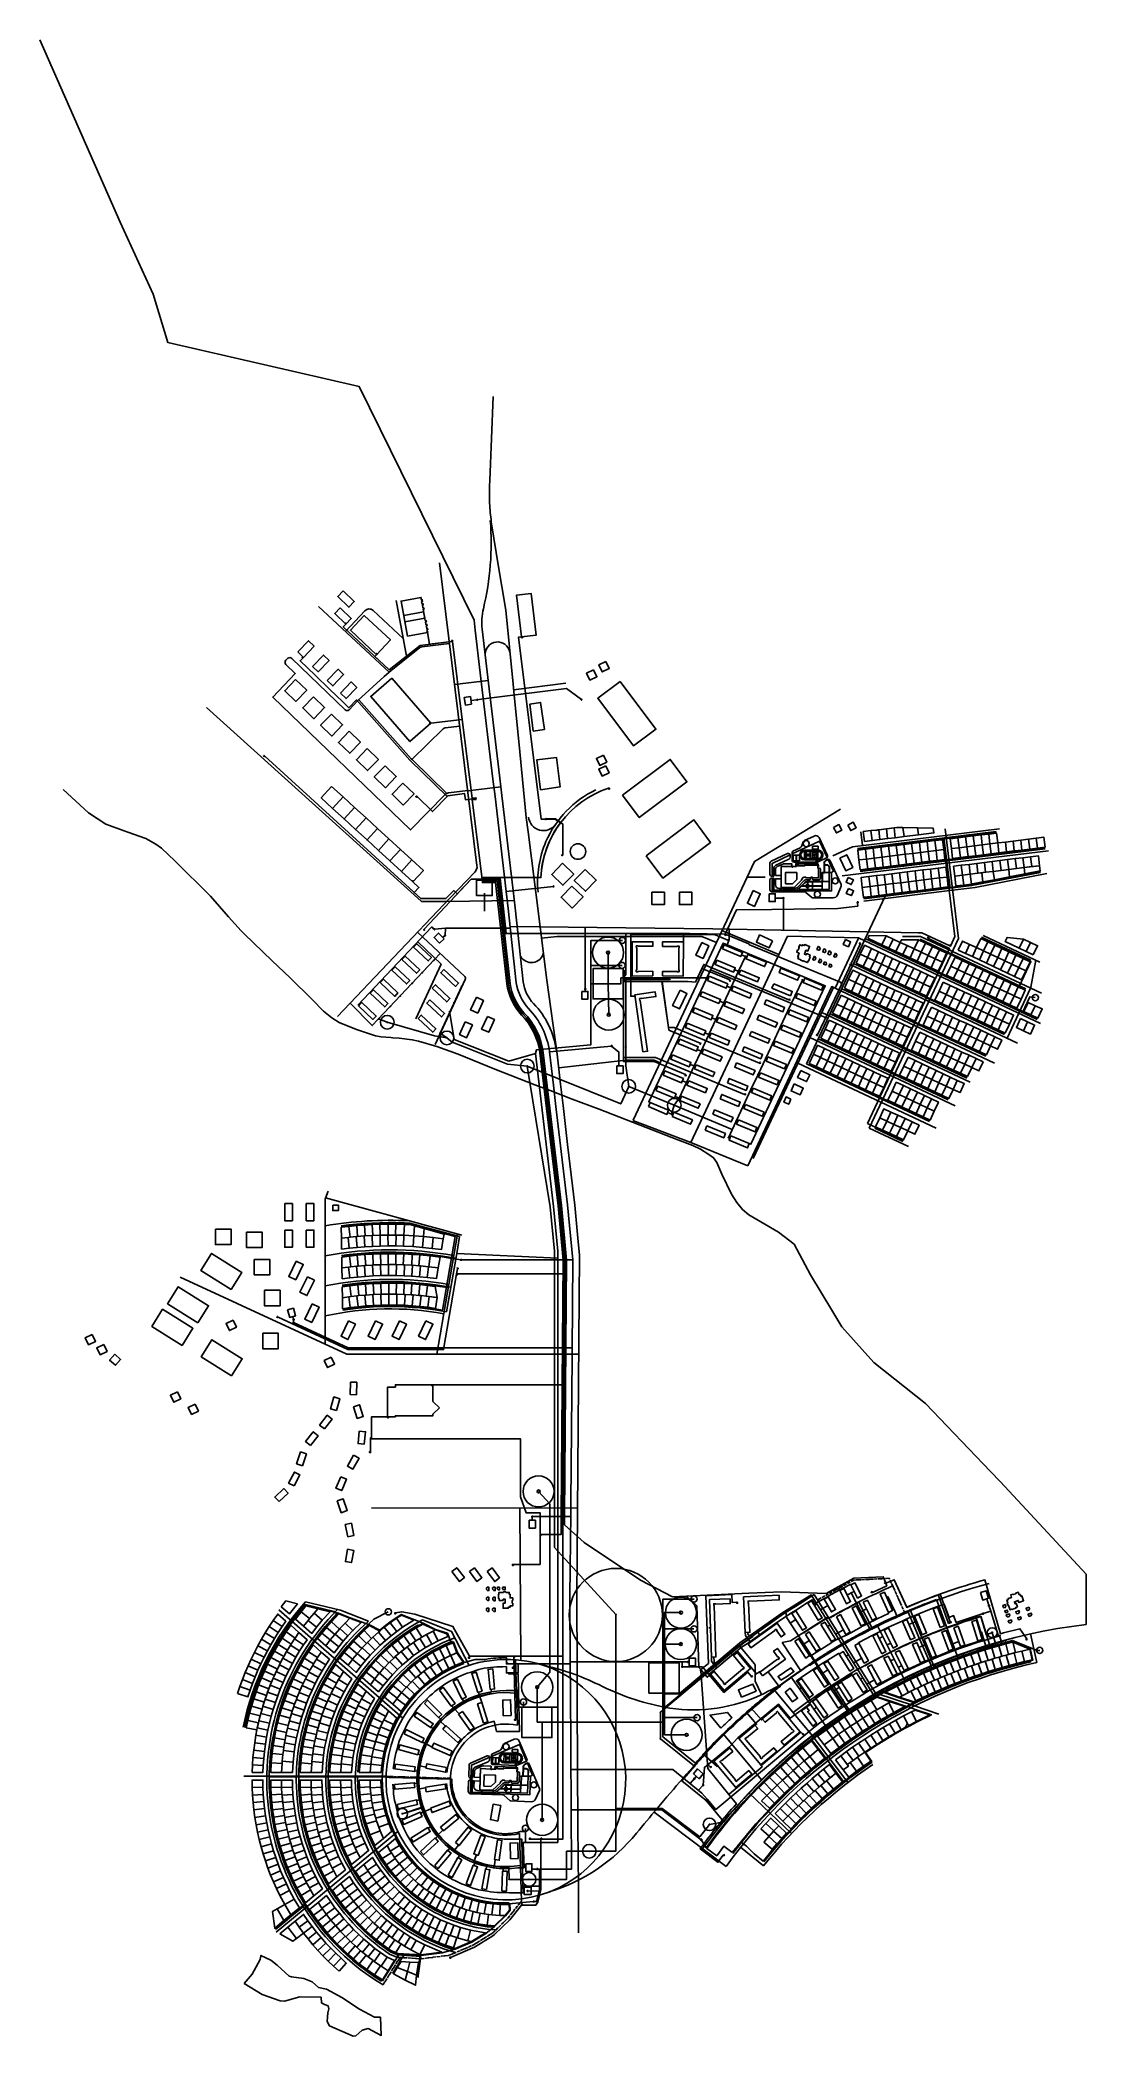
# Model space of a CAD drawing. Header units: millimetres. Extents: x 2242211 to 2245579, y 377443 to 383867.
import ezdxf

# ---------------------------------------------------------------- set-up
doc = ezdxf.new("R2010")
doc.units = ezdxf.units.MM
doc.linetypes.add('DIVIDE', pattern=[26.5, 20, -1.5, 1, -1.5, 1, -1.5])

msp = doc.modelspace()

# ---------------------------------------------------------------- linework, layer by layer
at = {"color": 141, "true_color": 0xadddf7}
msp.add_line((2243552.6, 379961.8), (2243877.7, 379946.7), dxfattribs=at)
for points in [[(2242210.7, 383866.8), (2242468.9, 383280.4), (2242575.5, 383048.5), (2242622.1, 382893.4), (2243238.7, 382751), (2243608.4, 382000), (2243612.2, 381967.7), (2243628.6, 381830.1), (2243635.1, 381775.5), (2243669.3, 381487.9), (2243675.9, 381432.3), (2243712.3, 381126.6), (2243718.5, 381071.5), (2243744.5, 380832.8, 0.150688), (2243783.8, 380750.1, -0.160623), (2243851.3, 380610.9), (2243864, 380503), (2243872.2, 380434.1), (2243909.5, 380117.9), (2243926.5, 379941.1), (2243923.9, 379647.6), (2243923.8, 379627.6), (2243919.8, 379159.7), (2243919.5, 379124.6), (2243917.2, 378858.4), (2243918.3, 378640.9), (2243918.7, 378559), (2243921.9, 377980), (2243921.9, 377980)], [(2243638.4, 381159.8), (2243638.4, 381171.1), (2243823.5, 381171.1, -0.310548), (2244041, 381458.8)], [(2243638.3, 381159.8), (2243638.3, 381171.2), (2243823.4, 381171.2, -0.15064), (2243886.7, 381347.8), (2243870.1, 381359.6), (2243841.9, 381359.6)], [(2243644.2, 381155.8), (2243677.8, 381155.8), (2243714, 380828.9, 0.152052), (2243761.5, 380729, -0.160823), (2243820.8, 380607.1), (2243878.9, 380114.6), (2243895.7, 379939.8), (2243892.3, 379539.1), (2243475.8, 379539.1)], [(2243644.2, 381155.7), (2243677.8, 381155.7), (2243713.9, 380828.9, 0.152056), (2243761.4, 380728.9, -0.160824), (2243820.7, 380607), (2243878.8, 380114.6), (2243895.6, 379939.8), (2243895.3, 379895.7), (2243552.1, 379895.7)], [(2243641.9, 381159.8), (2243641.9, 381166.2), (2243687.4, 381166.2), (2243724.5, 380830.2, 0.151646), (2243769.2, 380736.3, -0.160741), (2243831.3, 380608.4), (2243889.5, 380115.7), (2243906.3, 379940.2), (2243899.3, 379114.7), (2243899.3, 379088.4), (2243962.6, 379031.6), (2244144.4, 378910.7), (2244247, 378856.3), (2244492.7, 378868.8), (2244598, 378872.9), (2244742, 378867.5), (2244831.2, 378916.2), (2244926.1, 378921), (2244932.7, 378903.8)], [(2243642, 381159.8), (2243642, 381166.1), (2243687.1, 381166.1), (2243724.2, 380830.2, 0.151626), (2243769, 380736.1, -0.160763), (2243831, 380608.3), (2243889.2, 380115.7), (2243906, 379940.2), (2243899, 379114.7), (2243899.2, 379088.3), (2243962.5, 379031.5), (2244144.4, 378910.6), (2244247, 378856.2), (2244291.9, 378858.5), (2244325.6, 378827.4), (2244332.5, 378629.7), (2244338.7, 378622.3)], [(2243643, 381159.8), (2243643, 381161.1), (2243682.6, 381161.1), (2243719.3, 380829.5, 0.151837), (2243765.3, 380732.6, -0.160792), (2243826.1, 380607.7), (2243884.2, 380115.2), (2243901, 379940), (2243894, 379114.7), (2243894, 378076.6), (2243826.5, 378076.6)], [(2243643.1, 381159.8), (2243643.1, 381161), (2243682.5, 381161), (2243719.2, 380829.5, 0.151841), (2243765.3, 380732.6, -0.160793), (2243826, 380607.7), (2243884.1, 380115.1), (2243900.9, 379940), (2243893.9, 379114.7), (2243893.9, 378665.6), (2243739.3, 378665.5)], [(2243644.2, 381155.9), (2243677.9, 381155.9), (2243714.1, 380828.9, 0.152048), (2243761.6, 380729.1, -0.160823), (2243820.9, 380607.1), (2243879, 380114.6), (2243895.8, 379939.8), (2243888.8, 379114.7), (2243888.8, 379056.9), (2243823.9, 379056.9)], [(2244750.7, 378787.8, -0.02737), (2244956.1, 378891.7, -0.024505)], [(2244933.7, 378901.1), (2244961.3, 378911.7), (2245001.4, 378823.1, -0.034878), (2245253.2, 378911), (2245302.8, 378737.8), (2245312.5, 378740.5), (2245365.7, 378753.9), (2245388.1, 378721.7)], [(2244933.8, 378901), (2244961.2, 378911.6), (2245001.3, 378823, -0.015072), (2245108.6, 378865.3), (2245140.9, 378775.7)], [(2244933.8, 378901), (2244961.2, 378911.5), (2245001.3, 378822.8, -0.014167), (2245102.1, 378862.8), (2245135.3, 378773.6)], [(2244606.4, 378803, 0.006567), (2244703.3, 378863.8)], [(2243269, 378778.4, 0.49522), (2243336.6, 377706.9), (2243359.6, 377697), (2243369.8, 377696.2)], [(2244338.3, 378618), (2244360.6, 378304.2), (2244428.8, 378220.7), (2244453.2, 378190.8, 0.026287), (2244336.5, 378045.3), (2244393.6, 378002.3), (2244410.3, 378025.2)]]:
    msp.add_lwpolyline(points, format="xyb")
at = {"ltscale": 0.5}
for points in [[(2243669.6, 382719.8), (2243659.4, 382448.6), (2243658.7, 382431.4, 0.02069), (2243658.7, 382376.4, 0.022924), (2243664, 382315.6), (2243688.6, 382164.8), (2243698, 382107.4), (2243710.4, 382031.5), (2243734, 381793.7), (2243737.5, 381758.7), (2243754.5, 381587.7), (2243755.7, 381575.8), (2243776.6, 381365), (2243782.6, 381318), (2243793.2, 381234.1), (2243807.2, 381123.3), (2243842.8, 380841.5), (2243875.9, 380603.1), (2243887.2, 380506.2), (2243895.2, 380437.3), (2243909.7, 380312.3), (2243932.4, 380116.9), (2243943, 380010.5), (2243948.4, 379955.7), (2243939.1, 378854.3), (2243940.2, 378630.1), (2243940.8, 378514.7), (2243942.8, 378114.4), (2243943.4, 378024.4), (2243944.2, 377918.8), (2243945.2, 377775.6)], [(2243660.8, 382320.3, -0.07883), (2243638.4, 382036.4, 0.089632), (2243634.6, 381970.4), (2243650.9, 381832.8), (2243657.4, 381778.2), (2243691.7, 381490.6), (2243698.3, 381435), (2243734.6, 381129.2), (2243740.9, 381074), (2243766.8, 380835.4, 0.162509), (2243800.2, 380765.5, -0.160395), (2243873.6, 380613.8)], [(2243168.9, 380724.4), (2243531.9, 381106.3), (2243610.8, 381188.9, 0.234981), (2243617.9, 381209.6), (2243497.3, 382184)], [(2243194.5, 381962.8), (2243256.7, 382029.7, -0.414214), (2243283.6, 382030.6), (2243380.5, 381940.4)], [(2243588, 381451.7), (2243526.5, 381444, 0.169916), (2243515.2, 381438.5), (2243403.7, 381324.4), (2242960.2, 381752.3), (2243032.9, 381827.6), (2243003, 381856.5, -0.414214), (2243002.7, 381870.7), (2243008.7, 381876.9, -0.342114), (2243022.2, 381876.4), (2243193.6, 381711.1, 0.412651), (2243206.3, 381711.3), (2243234.8, 381740.8), (2243319.5, 381818.5), (2243341.2, 381838), (2243417.2, 381898.1), (2243434.1, 381911.4, -0.137188), (2243440, 381913.9), (2243529.4, 381925)], [(2243644.5, 381887.2, -0.940875), (2243723.2, 381897.1, -0.9388)], [(2242747.6, 381719), (2243437.9, 381095.7, 0.185693), (2243441.3, 381094.4), (2243520.6, 381094.4)], [(2243408.5, 381551.6), (2243508.9, 381649.6, -0.163887), (2243515.8, 381652.9), (2243562.3, 381658.7)], [(2243814.6, 381124.3, -0.127382), (2243840, 381287.1, -0.181257), (2244000, 381453.2)], [(2243784.1, 381366, 0.692011), (2243870.3, 381342, 0.713774)], [(2243426.8, 380995.8), (2243578.4, 380852.8, -0.322393), (2243580.1, 380843.6), (2243483, 380633.6)], [(2243757.8, 380918.6, 0.696658), (2243831.8, 380928.6, 0.822685)], [(2243881.1, 380558.8), (2244096.9, 380583.9), (2244184.7, 380583.9, -0.098758), (2244188, 380583.3), (2244207.1, 380575.3)], [(2243129.6, 380050.8, -0.053228), (2243399.3, 380067, -0.05148)], [(2243129.6, 379954.3, -0.090031), (2243543.3, 379955, -0.086426)], [(2243129.6, 379857.6, -0.094276), (2243527.1, 379861.5, -0.090375)], [(2243129.6, 379760.5, -0.099434), (2243510.8, 379767.8, -0.095182)], [(2243850, 377907, 0.149209), (2244131.5, 378095.9, -0.002745), (2244198, 378175.6, -0.007065), (2244366.7, 378370.2, -0.021203), (2244487.6, 378485.1, -0.022802), (2244581.9, 378561.3, -0.032688), (2244793.7, 378703, -0.064966), (2245267.1, 378899.8)], [(2242865.3, 378437.3, -0.13291), (2243065.9, 378840.7, -0.107509)], [(2243315.4, 377607.8, -0.489306), (2243169.2, 378815.7, -0.1481)], [(2243548.8, 377711.5, -0.675308), (2243442.4, 378782.3, -0.137026)], [(2244343.8, 378046.1, -0.211106), (2245578.9, 378767.1, -0.180655)], [(2244851.1, 378626.8, -0.056274), (2245240.3, 378794.3, -0.055571)], [(2243678.6, 377784.5, -0.812564), (2243546.9, 378724.6, -0.128175)], [(2244534.2, 378542.1), (2244513.6, 378584.7), (2244513.2, 378586.3), (2244513.2, 378636.1, 0.175674), (2244511.5, 378640.9), (2244462.4, 378699.8)], [(2243824.7, 378638.4, -0.05736), (2244010, 378574, 0.070327), (2244220.3, 378501.7, 0.150222), (2244518.6, 378535.1, 0.032948), (2244610.2, 378582.6)], [(2244419.7, 377988.9, -0.184835), (2245420.8, 378644.9, -0.185777)], [(2244636.2, 378484, -0.034059), (2244850.7, 378627.3, -0.031943)], [(2243758.1, 377992.2, -1.156546), (2243744.8, 378546.4, -1.125051)], [(2243755.3, 378095, -1.259301), (2243747.8, 378443.4, -1.287554)], [(2244540.4, 377990.9, -0.076497), (2244892.8, 378317.4, -0.07512)]]:
    msp.add_lwpolyline(points, format="xyb", dxfattribs=at)
at = {"color": 6}
for points in [[(2243186.7, 382094.1), (2243222.7, 382059.4), (2243205.4, 382041.4), (2243169.4, 382076.1)], [(2243761.3, 381945.8), (2243744.6, 382079.8), (2243792, 382085.7), (2243808.6, 381951.7)], [(2243177.3, 382039.2), (2243213.3, 382004.5), (2243195.9, 381986.5), (2243159.9, 382021.2)], [(2243394.3, 381948), (2243373.4, 382061.1), (2243437.3, 382072.9), (2243438.9, 382064.5), (2243441.8, 382065.1), (2243442.7, 382060.7), (2243439.7, 382060.1), (2243441.3, 382051.7), (2243444.2, 382052.3), (2243445, 382047.9), (2243442.1, 382047.4), (2243443.6, 382039), (2243446.6, 382039.5), (2243447.4, 382035.1), (2243444.4, 382034.6), (2243451.3, 381998.2), (2243454.1, 381998.7), (2243454.9, 381994.3), (2243452.1, 381993.8), (2243453.6, 381985.4), (2243456.5, 381985.9), (2243457.3, 381981.5), (2243454.3, 381981), (2243455.9, 381972.6), (2243458.8, 381973.1), (2243459.6, 381968.8), (2243456.7, 381968.2), (2243458.2, 381959.8)], [(2243382.1, 382014.4), (2243446, 382026.2), (2243449.6, 382006.5), (2243385.7, 381994.7)], [(2243294.7, 381888.5), (2243210.6, 381966.9), (2243254.9, 382014.5), (2243339.1, 381936.1)], [(2243040.9, 381897.3), (2243075.6, 381933.3), (2243093.6, 381915.9), (2243058.9, 381879.9)], [(2243088.8, 381851), (2243123.5, 381887), (2243141.5, 381869.7), (2243106.8, 381833.7)], [(2243135.9, 381805.6), (2243170.6, 381841.6), (2243188.6, 381824.2), (2243153.9, 381788.2)], [(2243033.9, 381808.6), (2243069.9, 381773.8), (2243035.2, 381737.9), (2242999.2, 381772.6)], [(2243178.3, 381764.8), (2243213, 381800.7), (2243231, 381783.4), (2243196.3, 381747.4)], [(2243344, 381813.1), (2243469.8, 381668.1), (2243401.9, 381609.1), (2243276, 381754.1)], [(2243091.5, 381753), (2243127.5, 381718.3), (2243092.8, 381682.3), (2243056.8, 381717)], [(2243799, 381642.2), (2243788.2, 381729.3), (2243822.7, 381734.7), (2243834.8, 381647.8)], [(2243149.1, 381697.5), (2243185.1, 381662.8), (2243150.4, 381626.8), (2243114.4, 381661.5)], [(2243206.7, 381641.9), (2243242.7, 381607.2), (2243208, 381571.2), (2243172, 381606)], [(2243264.3, 381586.4), (2243300.3, 381551.7), (2243265.5, 381515.7), (2243229.6, 381550.4)], [(2243321.8, 381530.9), (2243357.8, 381496.2), (2243323.1, 381460.2), (2243287.1, 381494.9)], [(2243822.4, 381453.9), (2243810.4, 381550), (2243873.4, 381557.9), (2243885.5, 381463)], [(2243150, 381464.3), (2243186.9, 381430.6), (2243153.2, 381393.7), (2243116.3, 381427.4)], [(2243379.4, 381475.3), (2243415.4, 381440.6), (2243380.7, 381404.6), (2243344.7, 381439.3)], [(2243186.9, 381430.6), (2243223.8, 381396.9), (2243190.1, 381360), (2243153.2, 381393.7)], [(2243223.8, 381396.9), (2243260.7, 381363.2), (2243227, 381326.2), (2243190.1, 381360)], [(2243260.7, 381363.2), (2243297.6, 381329.4), (2243263.9, 381292.5), (2243227, 381326.2)], [(2243297.6, 381329.4), (2243334.5, 381295.7), (2243300.8, 381258.8), (2243263.9, 381292.5)], [(2243334.5, 381295.7), (2243371.4, 381262), (2243337.7, 381225), (2243300.8, 381258.8)], [(2243371.4, 381262), (2243408.3, 381228.2), (2243374.6, 381191.3), (2243337.7, 381225)], [(2243408.3, 381228.2), (2243445.3, 381194.5), (2243411.5, 381157.6), (2243374.6, 381191.3)]]:
    msp.add_lwpolyline(points, close=True, dxfattribs=at)
at = {"ltscale": 0.5}
for points in [[(2243107.9, 382043.4), (2243334.7, 381832.2)], [(2243357.8, 382063.3), (2243392, 381878.1)], [(2243545.7, 381793), (2243654.2, 381805.3)], [(2243735.8, 381775.9), (2243903.8, 381796.8)], [(2243520.4, 381442.2), (2243410.6, 381549.6), (2243406.4, 381553.7), (2243237.6, 381743.4)], [(2243588.1, 381450.2), (2243694.9, 381463.5)], [(2244763.6, 381240.9), (2244827, 381270.2), (2245300.3, 381328.2)], [(2244854.1, 381318.3), (2244859.5, 381274.2)], [(2245124.8, 381328.6), (2245168.2, 380974.7), (2244881, 380364.9)], [(2244793.8, 381176.4), (2245457.6, 381257.8)], [(2244546.2, 381172.6), (2244487.4, 381172.6)], [(2244863.8, 381095.4), (2245149.1, 381130.3), (2245222.2, 381139.3), (2245452.9, 381183.8)], [(2243520.6, 381094.4), (2243738.2, 381097.4)], [(2243825.8, 380975.9), (2243875.9, 380982), (2244341.4, 380982), (2244388.7, 380962.4)], [(2244306, 380318.8), (2244617.6, 380983)], [(2244489.4, 380243.6), (2244760, 380820.4), (2244770.9, 380815.3), (2244846.5, 380976.5)], [(2244617.6, 380983), (2244845.8, 380976.8), (2245432.2, 380701.7)], [(2244988, 380982.1), (2245046.1, 380981.1), (2245435, 380798.7)], [(2245247.3, 380985), (2245429.7, 380899.5)], [(2243209.1, 380766.8), (2243280.6, 380694.8), (2243499.8, 380926.9)], [(2244816.8, 380892.1), (2245357.7, 380638.3)], [(2245416.6, 380905.6), (2245401.3, 380818.2), (2245399.9, 380815.1), (2245324.3, 380654)], [(2244507, 380266.9), (2244765.4, 380817.9)], [(2244770.9, 380815.3), (2245284.5, 380574.4)], [(2244727.6, 380737.3), (2245205.7, 380513)], [(2244689.8, 380656.7), (2245157.9, 380437.1)], [(2244651, 380573.9), (2245096.5, 380364.9)], [(2244119.9, 380389.6), (2244306, 380318.8), (2244489.4, 380243.6)], [(2244881, 380364.9), (2245007.1, 380305.7)], [(2243129.6, 379669.4), (2243129.6, 380137.4), (2243129.9, 380139.1), (2243139.1, 380162.5)], [(2243130.6, 380140.9), (2243568.9, 380020.4)], [(2243488.2, 379637.5), (2243555.3, 380024.2)], [(2243945.7, 379637.5), (2243198.5, 379637.5), (2242662.6, 379885.7)], [(2243278.3, 379143.1), (2243941.5, 379142.1)], [(2243758.8, 378652.2), (2243755.4, 379142.4)], [(2242980, 378814.9), (2243379.1, 378465.8)], [(2243065.9, 378840.7), (2243178, 378813.6), (2243269, 378778.4)], [(2244703.3, 378863.8), (2244901.3, 378546.2)], [(2243442.4, 378782.3), (2243536.3, 378745.1), (2243592.8, 378636)], [(2244224.2, 378501), (2244455.7, 378694.5), (2244468.7, 378704.8), (2244605.2, 378802.4), (2244606.4, 378803)], [(2244600.8, 378709.7), (2244627.1, 378714.6), (2244748.3, 378791.7)], [(2245268.4, 378703.5), (2245240.3, 378794.3)], [(2244600.8, 378709.7), (2244660.3, 378618.5)], [(2245399.8, 378737.5), (2245420.8, 378644.9)], [(2243747.8, 378443.4), (2243741.6, 378653.8)], [(2244697.5, 378410.6), (2244575.6, 378556.6)], [(2244902.4, 378546.8), (2245026, 378505.3), (2245105, 378479.2)], [(2244411.4, 378415), (2244534.2, 378268)], [(2244697.2, 378410.3), (2244812.3, 378259.2)], [(2242867.7, 378279.3), (2243325, 378279.5)], [(2244493.1, 378226), (2244630.3, 378094.6)], [(2244187.9, 378163.6), (2244419.8, 377988.9)], [(2242971.1, 377777.8), (2243362.7, 378101.5)], [(2243755.3, 378095), (2243761.2, 377877.4)], [(2244540.4, 377990.9), (2244466.5, 378050.6)]]:
    msp.add_lwpolyline(points, dxfattribs=at)
for points in [[(2243536.5, 381930.9), (2243434.7, 381918.3), (2243335.4, 381839.7), (2243187.4, 381977.6), (2243195.9, 381986.5)], [(2243536.5, 381931.1), (2243465.2, 381922.3), (2243458.2, 381959.8)], [(2243536.5, 381931), (2243434.7, 381918.4), (2243335.4, 381839.9), (2243289.4, 381882.7), (2243294.7, 381888.5)], [(2243614.8, 381425.7), (2243614.6, 381427.9), (2243602.2, 381426.4), (2243570.7, 381679.9), (2243539.5, 381931.3)], [(2243837.7, 381359.6), (2243824, 381359.6), (2243751.4, 381944.6), (2243761.3, 381945.8)], [(2243611.8, 381425.4), (2243580.6, 381421.6), (2243578.1, 381441.5), (2243524, 381434.8), (2243521.8, 381432.5), (2243402, 381549.5), (2243229.9, 381743), (2243205.5, 381717.7), (2243185.9, 381736.6), (2243143.5, 381777.4), (2243096.4, 381822.9), (2243048.4, 381869.1), (2243056.8, 381877.8)], [(2243614.7, 381425.7), (2243614.5, 381427.8), (2243602.1, 381426.3), (2243570.6, 381679.8), (2243469.8, 381668.1)], [(2243637.7, 381159.8), (2243637.7, 381166.1), (2243599.5, 381166.1), (2243554.6, 381118.4), (2243542.9, 381129.4), (2243518, 381103.4), (2243437, 381103.4), (2242934.7, 381562.3)], [(2242285.8, 381454.2), (2242367.5, 381379.2), (2242423, 381343.3), (2242493.6, 381317.6), (2242551.5, 381296.6), (2242583.5, 381278.7), (2242602.7, 381265.4), (2242644.6, 381225.4), (2242759.7, 381111.2), (2242817.8, 381044.6), (2242858.4, 381000.3), (2242861.2, 380997.3), (2242868, 380989.9), (2242958.2, 380903.7), (2243016.9, 380848.1), (2243086.9, 380778.6), (2243123.9, 380741.8), (2243150.9, 380719.8), (2243174.6, 380705.2), (2243230.4, 380682.2), (2243291.2, 380662), (2243309.6, 380658.6), (2243341, 380656.4), (2243347.3, 380655.9), (2243367.2, 380654.5), (2243409.4, 380649.1), (2243429.7, 380644.3), (2243488.2, 380627.5), (2243556.8, 380602.9), (2243675.8, 380554.9), (2243803.9, 380504.5), (2243853.7, 380485.5), (2243924.6, 380458.6), (2244011.7, 380425.6), (2244162.1, 380366.9), (2244264.3, 380327.2), (2244312.3, 380308.9), (2244337.3, 380297.1), (2244364.7, 380279.7), (2244379.3, 380269.1), (2244389.9, 380254), (2244406, 380216.3), (2244437.1, 380152.8), (2244454, 380125.4), (2244472.5, 380103.3), (2244493.3, 380086.3), (2244544.9, 380055.7), (2244588.2, 380030.1), (2244638.7, 379991.5), (2244691.5, 379892.6), (2244759.9, 379779), (2244792, 379725.2), (2244895.9, 379610.7), (2245062.2, 379478.8), (2245271, 379259.8), (2245302.9, 379226.3), (2245578.9, 378930), (2245578.9, 378767.1)], [(2243611.8, 381425.3), (2243580.5, 381421.5), (2243578, 381441.4), (2243524.1, 381434.7), (2243474.3, 381383.8), (2243424.8, 381431.6)], [(2243638.2, 381159.8), (2243638.2, 381166.6), (2243634.4, 381166.6), (2243602.7, 381421.2), (2243612.1, 381422.3)], [(2243894.6, 381243.6), (2243894.6, 381343.5), (2243870.4, 381360.6), (2243841, 381360.6)], [(2243637.8, 381159.8), (2243637.8, 381166.2), (2243599.5, 381166.2), (2243554.6, 381118.6), (2243542.9, 381129.6), (2243518, 381103.5), (2243437, 381103.5), (2243415.7, 381123), (2243431, 381139.8), (2243411.5, 381157.6)], [(2243637.6, 381159.8), (2243637.6, 381166), (2243599.6, 381166), (2243447.9, 381005.3)], [(2243638.9, 381159.8), (2243638.9, 381169), (2243692.1, 381169), (2243711.8, 380991.2), (2243941.1, 380991.2), (2244302.6, 380991.2), (2244417.2, 380989.1)], [(2243639, 381159.8), (2243639, 381168.9), (2243692, 381168.9), (2243711.7, 380991.1), (2243941.1, 380991.1), (2244097.1, 380991.1), (2244097.1, 380860.2)], [(2243639.1, 381159.8), (2243639.1, 381168.8), (2243691.9, 381168.8), (2243711.6, 380991), (2243941.1, 380991), (2244097, 380991), (2244097, 380872.5), (2244093, 380872.5), (2244093, 380840)], [(2243641.8, 381121), (2243641.8, 381063.1)], [(2244417.2, 380989.1), (2244453.5, 381067.5), (2244566.6, 381068.9), (2244780, 381071.5), (2244843.8, 381079.3), (2244842.5, 381089.7)], [(2244406.6, 381000.5), (2244590, 380924.2)], [(2244790.5, 380833.6), (2244675.8, 380880.8), (2244494.9, 380955.3), (2244492.8, 380957.9), (2244420, 380988)], [(2244793.3, 380832.4), (2244851.7, 380956.9)], [(2244093, 380837.3), (2244297.9, 380837.3), (2244320.9, 380834.6), (2244347.7, 380891.7), (2244622.4, 380777.6)], [(2244093, 380837.2), (2244297.9, 380837.2), (2244321, 380834.5), (2244341.9, 380879), (2244431.6, 380841.7)], [(2244090, 380837), (2244090, 380579.2), (2244187.8, 380579.2), (2244288.8, 380537.2)], [(2244090.1, 380837), (2244090.1, 380592.3), (2244192.8, 380592.3), (2244479.6, 380473.1)], [(2244093, 380837.1), (2244213.6, 380837.1), (2244234.5, 380688.7), (2244252.6, 380688.7), (2244527.1, 380574.3)], [(2244093, 380837), (2244213.5, 380837), (2244234.5, 380688.6), (2244235.6, 380680.6), (2244336.4, 380638.7)], [(2244792.1, 380829.7), (2244714.6, 380665)], [(2243552.1, 379895.7), (2243554.8, 379911.6)], [(2242977.3, 379756.4), (2243201.8, 379652.5), (2243510.2, 379652.5), (2243552.1, 379895.7)], [(2243924, 379657.5), (2243506.6, 379657.5), (2243478.5, 379657.5), (2243202.9, 379657.5), (2243027.3, 379738.9)], [(2243278.3, 379368.3), (2243278.3, 379436), (2243330.3, 379436)], [(2243275.3, 379365.3), (2243275.3, 379324)], [(2243820.9, 379056.9), (2243820.9, 379127.2), (2243775.8, 379127.2), (2243757.9, 379178.8), (2243757.9, 379365.3), (2243278.3, 379365.3)], [(2243820.9, 379053.9), (2243820.9, 378960.9), (2243735.2, 378960.9)], [(2244933.8, 378901), (2244937.2, 378892.2), (2244891.2, 378870.8)], [(2245247.1, 378802.7), (2245271.8, 378810.1), (2245296.7, 378729.9), (2245250.8, 378716.3), (2245228.2, 378709.2), (2245194.3, 378697.8), (2245171.7, 378689.9), (2245157.6, 378684.7), (2245135.3, 378676.3), (2245102.1, 378663.2), (2245080, 378654), (2245066.2, 378648), (2245044.5, 378638.4), (2245012, 378623.5), (2244990.4, 378613.2), (2244977, 378606.4), (2244955.6, 378595.5), (2244924.6, 378579), (2244903.1, 378567.2), (2244881, 378554.7), (2244860.4, 378542.6), (2244832.3, 378525.4), (2244812, 378512.8), (2244800.1, 378504.9), (2244780.5, 378491.9), (2244753.6, 378473.4), (2244734.4, 378459.9), (2244717.6, 378447.6), (2244700.3, 378433.9), (2244386.4, 378172.3), (2244358.8, 378205.3), (2244342.2, 378225.1), (2244248.9, 378300.5), (2243920.1, 378300.5)], [(2244338.7, 378622.3), (2244362.9, 378642.5), (2244358.8, 378748.8), (2244354.7, 378859.8), (2244438.5, 378864.1), (2244439.4, 378838.4), (2244453.9, 378839)], [(2243736.3, 378665.5), (2243593.8, 378665.5), (2243540.5, 378760.6), (2243417.4, 378800.9), (2243375.6, 378808.6), (2243356, 378805.1)], [(2243736.3, 378665.4), (2243593.8, 378665.4), (2243593.8, 378662.2)], [(2243736.3, 378662.5), (2243737.1, 378634.8), (2243734.7, 378629.6)], [(2243736.4, 378662.5), (2243742.1, 378462.3)], [(2244338.4, 378618.1), (2244360.7, 378304.2), (2244428.9, 378220.7), (2244430.5, 378222.1), (2244504.8, 378284.1), (2244535.7, 378309.8), (2244532.7, 378313.4), (2244660.9, 378420.9), (2244665.5, 378415.3)], [(2244338.5, 378618.2), (2244359.7, 378319.7), (2244368.2, 378309.5)], [(2244340.6, 378620), (2244359, 378598), (2244366.6, 378604.5), (2244412.9, 378549.2), (2244490.2, 378613.9), (2244501.1, 378600.8)], [(2244304.4, 378255.7), (2244317.8, 378271.6)], [(2243823.7, 378076.6), (2243823.7, 377915.2), (2243813.6, 377874.5), (2243807.8, 377864.5), (2243761.2, 377864.5), (2243723.4, 377817.1), (2243674.8, 377769.6), (2243669.3, 377765.5), (2243610.4, 377729.1), (2243532.4, 377695.7)], [(2243823.6, 378076.6), (2243823.6, 377915.3), (2243813.5, 377874.6), (2243807.8, 377864.6), (2243764.2, 377864.6)], [(2243823.5, 378076.6), (2243823.5, 377915.3), (2243822.2, 377909.9), (2243782.5, 377910.2)], [(2243823.5, 378076.6), (2243786.9, 378076.6)]]:
    msp.add_lwpolyline(points)
for points in [[(2243198, 381988.6), (2243195.9, 381986.5), (2243193.8, 381988.6), (2243195.9, 381990.7)], [(2243460.3, 381962), (2243458.2, 381959.8), (2243456.1, 381961.9), (2243458.2, 381964.1)], [(2243296.8, 381890.7), (2243294.7, 381888.5), (2243292.6, 381890.6), (2243294.7, 381892.8)], [(2243539.5, 381931.3), (2243536.5, 381930.9), (2243536.1, 381933.9), (2243539.1, 381934.3)], [(2243764.6, 381943.2), (2243761.6, 381942.8), (2243761.3, 381945.8), (2243764.3, 381946.2)], [(2243058.9, 381879.9), (2243056.8, 381877.8), (2243054.6, 381879.9), (2243056.7, 381882)], [(2243467.9, 381670.3), (2243469.8, 381668.1), (2243467.6, 381666.1), (2243465.6, 381668.4)], [(2242934.7, 381562.3), (2242932.6, 381560.1), (2242930.4, 381562.2), (2242932.5, 381564.4)], [(2244044.4, 381456.2), (2244041.4, 381455.9), (2244041, 381458.8), (2244044, 381459.2)], [(2243424.8, 381431.6), (2243422.7, 381429.4), (2243420.5, 381431.5), (2243422.6, 381433.7)], [(2243615.1, 381422.7), (2243612.1, 381422.3), (2243611.8, 381425.3), (2243614.7, 381425.7)], [(2243842, 381359.7), (2243839.9, 381357.5), (2243837.7, 381359.6), (2243839.8, 381361.8)], [(2244865.4, 381287.5), (2244861.5, 381319.2), (2244886.3, 381322.3), (2244890.2, 381290.5)], [(2244886.3, 381322.3), (2244900.4, 381324), (2244902.3, 381322.8), (2244908.4, 381325), (2244911.1, 381325.3), (2244915, 381293.6), (2244890.2, 381290.5)], [(2244911.1, 381325.3), (2244936, 381328.4), (2244939.8, 381296.6), (2244915, 381293.6)], [(2244936, 381328.4), (2244960.8, 381331.4), (2244964.7, 381299.6), (2244939.8, 381296.6)], [(2244960.8, 381331.4), (2244969.3, 381332.5), (2244989.1, 381332), (2244992.7, 381303.1), (2244964.7, 381299.6)], [(2244989.1, 381332), (2245036.4, 381331), (2245039.1, 381308.8), (2244992.7, 381303.1)], [(2245039.1, 381308.8), (2245036.4, 381331), (2245086.9, 381329.9), (2245088.7, 381314.8)], [(2245265.5, 381311.3), (2245290.3, 381314.3), (2245294.2, 381282.6), (2245269.4, 381279.5)], [(2244847.5, 381227.9), (2244843.6, 381259.6), (2244868.4, 381262.7), (2244872.3, 381230.9)], [(2244872.3, 381230.9), (2244868.4, 381262.7), (2244893.3, 381265.7), (2244897.1, 381233.9)], [(2244893.3, 381265.7), (2244918.1, 381268.7), (2244922, 381237), (2244897.1, 381233.9)], [(2244918.1, 381268.7), (2244942.9, 381271.8), (2244946.8, 381240), (2244922, 381237)], [(2244942.9, 381271.8), (2244967.7, 381274.8), (2244971.6, 381243.1), (2244946.8, 381240)], [(2244967.7, 381274.8), (2244992.5, 381277.9), (2244996.4, 381246.1), (2244971.6, 381243.1)], [(2244992.5, 381277.9), (2245017.3, 381280.9), (2245021.2, 381249.1), (2244996.4, 381246.1)], [(2245017.3, 381280.9), (2245042.1, 381283.9), (2245046, 381252.2), (2245021.2, 381249.1)], [(2245021.2, 381249.1), (2245046, 381252.2), (2245049.9, 381220.4), (2245025.1, 381217.4)], [(2245042.1, 381283.9), (2245067, 381287), (2245070.9, 381255.2), (2245046, 381252.2)], [(2245046, 381252.2), (2245070.9, 381255.2), (2245074.7, 381223.5), (2245049.9, 381220.4)], [(2245067, 381287), (2245091.8, 381290), (2245095.7, 381258.3), (2245070.9, 381255.2)], [(2245070.9, 381255.2), (2245095.7, 381258.3), (2245099.6, 381226.5), (2245074.7, 381223.5)], [(2245091.8, 381290), (2245116.6, 381293.1), (2245120.5, 381261.3), (2245095.7, 381258.3)], [(2245095.7, 381258.3), (2245120.5, 381261.3), (2245124.4, 381229.5), (2245099.6, 381226.5)], [(2245141.4, 381296.1), (2245166.2, 381299.1), (2245170.1, 381267.4), (2245145.3, 381264.3)], [(2245145.3, 381264.3), (2245170.1, 381267.4), (2245174, 381235.6), (2245149.2, 381232.6)], [(2245166.2, 381299.1), (2245191, 381302.2), (2245194.9, 381270.4), (2245170.1, 381267.4)], [(2245170.1, 381267.4), (2245194.9, 381270.4), (2245198.8, 381238.7), (2245174, 381235.6)], [(2245191, 381302.2), (2245215.8, 381305.2), (2245219.7, 381273.5), (2245194.9, 381270.4)], [(2245194.9, 381270.4), (2245219.7, 381273.5), (2245223.6, 381241.7), (2245198.8, 381238.7)], [(2245215.8, 381305.2), (2245240.7, 381308.3), (2245244.6, 381276.5), (2245219.7, 381273.5)], [(2245219.7, 381273.5), (2245244.6, 381276.5), (2245248.4, 381244.7), (2245223.6, 381241.7)], [(2245240.7, 381308.3), (2245265.5, 381311.3), (2245269.4, 381279.5), (2245244.6, 381276.5)], [(2245244.6, 381276.5), (2245269.4, 381279.5), (2245273.3, 381247.8), (2245248.4, 381244.7)], [(2245269.4, 381279.5), (2245294.2, 381282.6), (2245298.1, 381250.8), (2245273.3, 381247.8)], [(2245294.2, 381282.6), (2245319, 381285.6), (2245322.9, 381253.9), (2245298.1, 381250.8)], [(2245319, 381285.6), (2245343.8, 381288.7), (2245347.7, 381256.9), (2245322.9, 381253.9)], [(2245343.8, 381288.7), (2245368.6, 381291.7), (2245372.5, 381259.9), (2245347.7, 381256.9)], [(2245368.6, 381291.7), (2245393.4, 381294.7), (2245397.3, 381263), (2245372.5, 381259.9)], [(2245393.4, 381294.7), (2245418.3, 381297.8), (2245422.1, 381266), (2245397.3, 381263)], [(2245418.3, 381297.8), (2245443.1, 381300.8), (2245447, 381269), (2245422.1, 381266)], [(2243894.6, 381243.6), (2243892.5, 381241.4), (2243890.3, 381243.5), (2243892.4, 381245.7)], [(2244851.4, 381196.1), (2244847.5, 381227.9), (2244872.3, 381230.9), (2244876.2, 381199.1)], [(2244872.3, 381230.9), (2244897.1, 381233.9), (2244901, 381202.2), (2244876.2, 381199.1)], [(2244897.1, 381233.9), (2244922, 381237), (2244925.9, 381205.2), (2244901, 381202.2)], [(2244922, 381237), (2244946.8, 381240), (2244950.7, 381208.3), (2244925.9, 381205.2)], [(2244946.8, 381240), (2244971.6, 381243.1), (2244975.5, 381211.3), (2244950.7, 381208.3)], [(2244953.7, 381183.4), (2244978.5, 381186.5), (2244982.4, 381154.7), (2244957.6, 381151.7)], [(2244971.6, 381243.1), (2244996.4, 381246.1), (2245000.3, 381214.3), (2244975.5, 381211.3)], [(2244978.5, 381186.5), (2245003.3, 381189.5), (2245007.2, 381157.8), (2244982.4, 381154.7)], [(2244996.4, 381246.1), (2245021.2, 381249.1), (2245025.1, 381217.4), (2245000.3, 381214.3)], [(2245003.3, 381189.5), (2245028.2, 381192.6), (2245032, 381160.8), (2245007.2, 381157.8)], [(2245028.2, 381192.6), (2245053, 381195.6), (2245056.9, 381163.8), (2245032, 381160.8)], [(2245053, 381195.6), (2245077.8, 381198.6), (2245081.7, 381166.9), (2245056.9, 381163.8)], [(2245077.8, 381198.6), (2245102.6, 381201.7), (2245106.5, 381169.9), (2245081.7, 381166.9)], [(2245102.6, 381201.7), (2245127.4, 381204.7), (2245131.3, 381173), (2245106.5, 381169.9)], [(2245152.2, 381207.8), (2245177, 381210.8), (2245180.9, 381179), (2245156.1, 381176)], [(2245177, 381210.8), (2245201.9, 381213.8), (2245205.7, 381182.1), (2245180.9, 381179)], [(2245201.9, 381213.8), (2245226.7, 381216.9), (2245230.6, 381185.1), (2245205.7, 381182.1)], [(2245205.7, 381182.1), (2245230.6, 381185.1), (2245243, 381186.6), (2245246.6, 381157.2), (2245213.1, 381150.7), (2245209.6, 381150.3)], [(2245226.7, 381216.9), (2245251.5, 381219.9), (2245255.4, 381188.2), (2245230.6, 381185.1)], [(2245255.4, 381188.2), (2245280.2, 381191.2), (2245283.5, 381164.3), (2245246.6, 381157.2), (2245243, 381186.6)], [(2245251.5, 381219.9), (2245276.3, 381223), (2245280.2, 381191.2), (2245255.4, 381188.2)], [(2245276.3, 381223), (2245301.1, 381226), (2245305, 381194.2), (2245280.2, 381191.2)], [(2245305, 381194.2), (2245329.8, 381197.3), (2245332.7, 381173.8), (2245283.5, 381164.3), (2245280.2, 381191.2)], [(2245301.1, 381226), (2245325.9, 381229), (2245329.8, 381197.3), (2245305, 381194.2)], [(2245325.9, 381229), (2245350.7, 381232.1), (2245354.6, 381200.3), (2245329.8, 381197.3)], [(2245354.6, 381200.3), (2245379.4, 381203.4), (2245381.9, 381183.3), (2245332.7, 381173.8), (2245329.8, 381197.3)], [(2245350.7, 381232.1), (2245375.6, 381235.1), (2245379.4, 381203.4), (2245354.6, 381200.3)], [(2245375.6, 381235.1), (2245400.4, 381238.2), (2245404.3, 381206.4), (2245379.4, 381203.4)], [(2245379.4, 381203.4), (2245429.1, 381209.4), (2245431.1, 381192.8), (2245381.9, 381183.3)], [(2245400.4, 381238.2), (2245425.2, 381241.2), (2245429.1, 381209.4), (2245404.3, 381206.4)], [(2243413.5, 381159.8), (2243411.5, 381157.6), (2243409.3, 381159.6), (2243411.3, 381161.8)], [(2243616.8, 381163.1), (2243666.8, 381163.1), (2243666.8, 381113.1), (2243616.8, 381113.1)], [(2243644.2, 381160.2), (2243635.2, 381160.2), (2243635.2, 381155.2), (2243644.2, 381155.2)], [(2244858.3, 381139.5), (2244854.4, 381171.3), (2244879.3, 381174.3), (2244883.2, 381142.6)], [(2244858.3, 381139.5), (2244883.2, 381142.6), (2244887, 381110.8), (2244862.2, 381107.8)], [(2244879.3, 381174.3), (2244904.1, 381177.4), (2244908, 381145.6), (2244883.2, 381142.6)], [(2244883.2, 381142.6), (2244908, 381145.6), (2244911.9, 381113.8), (2244887, 381110.8)], [(2244904.1, 381177.4), (2244928.9, 381180.4), (2244932.8, 381148.6), (2244908, 381145.6)], [(2244908, 381145.6), (2244932.8, 381148.6), (2244936.7, 381116.9), (2244911.9, 381113.8)], [(2244928.9, 381180.4), (2244953.7, 381183.4), (2244957.6, 381151.7), (2244932.8, 381148.6)], [(2244932.8, 381148.6), (2244957.6, 381151.7), (2244961.5, 381119.9), (2244936.7, 381116.9)], [(2244957.6, 381151.7), (2244982.4, 381154.7), (2244986.3, 381123), (2244961.5, 381119.9)], [(2244982.4, 381154.7), (2245007.2, 381157.8), (2245011.1, 381126), (2244986.3, 381123)], [(2245007.2, 381157.8), (2245032, 381160.8), (2245035.9, 381129), (2245011.1, 381126)], [(2245032, 381160.8), (2245056.9, 381163.8), (2245060.7, 381132.1), (2245035.9, 381129)], [(2245060.7, 381132.1), (2245056.9, 381163.8), (2245081.7, 381166.9), (2245085.6, 381135.1)], [(2245110.4, 381138.2), (2245085.6, 381135.1), (2245081.7, 381166.9), (2245106.5, 381169.9)], [(2245135.2, 381141.2), (2245110.4, 381138.2), (2245106.5, 381169.9), (2245131.3, 381173)], [(2245156.1, 381176), (2245180.9, 381179), (2245184.8, 381147.3), (2245160, 381144.2)], [(2245180.9, 381179), (2245205.7, 381182.1), (2245209.6, 381150.3), (2245184.8, 381147.3)], [(2244845.1, 381093.1), (2244845.5, 381090.1), (2244842.5, 381089.7), (2244842.1, 381092.7)], [(2243450, 381003.1), (2243447.8, 381001), (2243445.8, 381003.2), (2243447.9, 381005.3)], [(2244417.2, 380989.1), (2244420, 380988), (2244418.8, 380985.2), (2244416.1, 380986.4)], [(2244853, 380959.7), (2244851.7, 380956.9), (2244849, 380958.2), (2244850.2, 380960.9)], [(2244852, 380924.7), (2244865.6, 380953.7), (2244888.2, 380943), (2244874.7, 380914.1)], [(2244888.2, 380943), (2244910.9, 380932.4), (2244897.3, 380903.5), (2244874.7, 380914.1)], [(2244876.2, 380976.3), (2244880.4, 380985.2), (2244935.1, 380984), (2244921.5, 380955.1)], [(2244910.9, 380932.4), (2244933.5, 380921.8), (2244919.9, 380892.8), (2244897.3, 380903.5)], [(2244921.5, 380955.1), (2244935.1, 380984), (2244957.7, 380973.4), (2244944.1, 380944.4)], [(2244957.7, 380973.4), (2244980.4, 380962.8), (2244966.8, 380933.8), (2244944.1, 380944.4)], [(2244980.4, 380962.8), (2245003, 380952.2), (2244989.4, 380923.2), (2244966.8, 380933.8)], [(2245039.2, 380970.5), (2244984.4, 380971.4), (2244980.4, 380962.8), (2245003, 380952.2), (2245025.6, 380941.6)], [(2245003, 380952.2), (2245025.6, 380941.6), (2245012, 380912.6), (2244989.4, 380923.2)], [(2245025.6, 380941.6), (2245048.3, 380930.9), (2245034.7, 380902), (2245012, 380912.6)], [(2245025.6, 380941.6), (2245039.2, 380970.5), (2245061.8, 380959.9), (2245048.3, 380930.9)], [(2245048.3, 380930.9), (2245070.9, 380920.3), (2245057.3, 380891.4), (2245034.7, 380902)], [(2245048.3, 380930.9), (2245061.8, 380959.9), (2245084.5, 380949.3), (2245070.9, 380920.3)], [(2245084.5, 380949.3), (2245107.1, 380938.7), (2245093.5, 380909.7), (2245070.9, 380920.3)], [(2245107.1, 380938.7), (2245129.7, 380928.1), (2245116.2, 380899.1), (2245093.5, 380909.7)], [(2245167.5, 380938), (2245181.1, 380966.9), (2245203.7, 380956.3), (2245190.2, 380927.3)], [(2245203.7, 380956.3), (2245226.4, 380945.7), (2245212.8, 380916.7), (2245190.2, 380927.3)], [(2245226.4, 380945.7), (2245249, 380935.1), (2245235.4, 380906.1), (2245212.8, 380916.7)], [(2245226.4, 380945.7), (2245240, 380974.7), (2245262.6, 380964), (2245249, 380935.1)], [(2245249, 380935.1), (2245271.6, 380924.5), (2245258.1, 380895.5), (2245235.4, 380906.1)], [(2245249, 380935.1), (2245262.6, 380964), (2245285.2, 380953.4), (2245271.6, 380924.5)], [(2245271.6, 380924.5), (2245285.2, 380953.4), (2245307.9, 380942.8), (2245294.3, 380913.8)], [(2245307.9, 380942.8), (2245330.5, 380932.2), (2245316.9, 380903.2), (2245294.3, 380913.8)], [(2245330.5, 380932.2), (2245353.1, 380921.6), (2245339.5, 380892.6), (2245316.9, 380903.2)], [(2245363.8, 380944.2), (2245377.3, 380973.2), (2245324.7, 380978.7), (2245318.5, 380965.4)], [(2245363.8, 380944.2), (2245377.3, 380973.2), (2245400, 380962.6), (2245386.4, 380933.6)], [(2245409, 380923), (2245422.6, 380951.9), (2245400, 380962.6), (2245386.4, 380933.6)], [(2244814.2, 380844.1), (2244827.8, 380873.1), (2244850.4, 380862.5), (2244836.9, 380833.5)], [(2244838.4, 380895.7), (2244852, 380924.7), (2244874.7, 380914.1), (2244861.1, 380885.1)], [(2244874.7, 380914.1), (2244897.3, 380903.5), (2244883.7, 380874.5), (2244861.1, 380885.1)], [(2244897.3, 380903.5), (2244919.9, 380892.8), (2244906.3, 380863.9), (2244883.7, 380874.5)], [(2244919.9, 380892.8), (2244942.6, 380882.2), (2244929, 380853.3), (2244906.3, 380863.9)], [(2244933.5, 380921.8), (2244956.1, 380911.2), (2244942.6, 380882.2), (2244919.9, 380892.8)], [(2244942.6, 380882.2), (2244965.2, 380871.6), (2244951.6, 380842.6), (2244929, 380853.3)], [(2244956.1, 380911.2), (2244978.8, 380900.6), (2244965.2, 380871.6), (2244942.6, 380882.2)], [(2244965.2, 380871.6), (2244987.8, 380861), (2244974.2, 380832), (2244951.6, 380842.6)], [(2244978.8, 380900.6), (2245001.4, 380890), (2244987.8, 380861), (2244965.2, 380871.6)], [(2245001.4, 380890), (2245024, 380879.3), (2245010.5, 380850.4), (2244987.8, 380861)], [(2245024, 380879.3), (2245046.7, 380868.7), (2245033.1, 380839.8), (2245010.5, 380850.4)], [(2245046.7, 380868.7), (2245069.3, 380858.1), (2245055.7, 380829.1), (2245033.1, 380839.8)], [(2245070.9, 380920.3), (2245093.5, 380909.7), (2245079.9, 380880.7), (2245057.3, 380891.4)], [(2245093.5, 380909.7), (2245116.2, 380899.1), (2245102.6, 380870.1), (2245079.9, 380880.7)], [(2245143.3, 380886.3), (2245165.9, 380875.7), (2245152.4, 380846.8), (2245129.7, 380857.4)], [(2245143.3, 380886.3), (2245156.9, 380915.3), (2245179.5, 380904.7), (2245165.9, 380875.7)], [(2245165.9, 380875.7), (2245188.6, 380865.1), (2245175, 380836.1), (2245152.4, 380846.8)], [(2245179.5, 380904.7), (2245202.2, 380894.1), (2245188.6, 380865.1), (2245165.9, 380875.7)], [(2245188.6, 380865.1), (2245211.2, 380854.5), (2245197.6, 380825.5), (2245175, 380836.1)], [(2245202.2, 380894.1), (2245224.8, 380883.5), (2245211.2, 380854.5), (2245188.6, 380865.1)], [(2245224.8, 380883.5), (2245247.4, 380872.8), (2245233.8, 380843.9), (2245211.2, 380854.5)], [(2245247.4, 380872.8), (2245270.1, 380862.2), (2245256.5, 380833.3), (2245233.8, 380843.9)], [(2245271.6, 380924.5), (2245294.3, 380913.8), (2245280.7, 380884.9), (2245258.1, 380895.5)], [(2245294.3, 380913.8), (2245316.9, 380903.2), (2245303.3, 380874.2), (2245280.7, 380884.9)], [(2245316.9, 380903.2), (2245339.5, 380892.6), (2245326, 380863.6), (2245303.3, 380874.2)], [(2245339.5, 380892.6), (2245362.2, 380882), (2245348.6, 380853), (2245326, 380863.6)], [(2245353.1, 380921.6), (2245375.8, 380911), (2245362.2, 380882), (2245339.5, 380892.6)], [(2245362.2, 380882), (2245384.8, 380871.4), (2245371.2, 380842.4), (2245348.6, 380853)], [(2245375.8, 380911), (2245398.4, 380900.3), (2245384.8, 380871.4), (2245362.2, 380882)], [(2244093, 380837), (2244090, 380837), (2244090, 380840), (2244093, 380840)], [(2244097.1, 380857.2), (2244094.1, 380857.2), (2244094.1, 380860.2), (2244097.1, 380860.2)], [(2244434.4, 380840.4), (2244433.1, 380837.7), (2244430.4, 380839), (2244431.6, 380841.7)], [(2244790.5, 380833.6), (2244793.3, 380832.4), (2244792.1, 380829.7), (2244789.4, 380830.8)], [(2244800.6, 380815.2), (2244814.2, 380844.1), (2244836.9, 380833.5), (2244823.3, 380804.5)], [(2244836.9, 380833.5), (2244859.5, 380822.9), (2244845.9, 380793.9), (2244823.3, 380804.5)], [(2244850.4, 380862.5), (2244873.1, 380851.9), (2244859.5, 380822.9), (2244836.9, 380833.5)], [(2244859.5, 380822.9), (2244882.1, 380812.3), (2244868.5, 380783.3), (2244845.9, 380793.9)], [(2244873.1, 380851.9), (2244895.7, 380841.2), (2244882.1, 380812.3), (2244859.5, 380822.9)], [(2244882.1, 380812.3), (2244904.8, 380801.7), (2244891.2, 380772.7), (2244868.5, 380783.3)], [(2244895.7, 380841.2), (2244918.3, 380830.6), (2244904.8, 380801.7), (2244882.1, 380812.3)], [(2244904.8, 380801.7), (2244927.4, 380791), (2244913.8, 380762.1), (2244891.2, 380772.7)], [(2244918.3, 380830.6), (2244941, 380820), (2244927.4, 380791), (2244904.8, 380801.7)], [(2244941, 380820), (2244963.6, 380809.4), (2244950, 380780.4), (2244927.4, 380791)], [(2244963.6, 380809.4), (2244986.2, 380798.8), (2244972.7, 380769.8), (2244950, 380780.4)], [(2244987.8, 380861), (2245010.5, 380850.4), (2244996.9, 380821.4), (2244974.2, 380832)], [(2245010.5, 380850.4), (2245033.1, 380839.8), (2245019.5, 380810.8), (2244996.9, 380821.4)], [(2245033.1, 380839.8), (2245055.7, 380829.1), (2245042.1, 380800.2), (2245019.5, 380810.8)], [(2245055.7, 380829.1), (2245078.4, 380818.5), (2245064.8, 380789.5), (2245042.1, 380800.2)], [(2245069.3, 380858.1), (2245091.9, 380847.5), (2245078.4, 380818.5), (2245055.7, 380829.1)], [(2245105.5, 380805.8), (2245128.1, 380795.2), (2245114.6, 380766.2), (2245091.9, 380776.8)], [(2245119.1, 380834.7), (2245141.7, 380824.1), (2245128.1, 380795.2), (2245105.5, 380805.8)], [(2245141.7, 380824.1), (2245164.4, 380813.5), (2245150.8, 380784.5), (2245128.1, 380795.2)], [(2245164.4, 380813.5), (2245187, 380802.9), (2245173.4, 380773.9), (2245150.8, 380784.5)], [(2245187, 380802.9), (2245209.6, 380792.3), (2245196, 380763.3), (2245173.4, 380773.9)], [(2245211.2, 380854.5), (2245233.8, 380843.9), (2245220.3, 380814.9), (2245197.6, 380825.5)], [(2245233.8, 380843.9), (2245256.5, 380833.3), (2245242.9, 380804.3), (2245220.3, 380814.9)], [(2245256.5, 380833.3), (2245279.1, 380822.6), (2245265.5, 380793.7), (2245242.9, 380804.3)], [(2245270.1, 380862.2), (2245292.7, 380851.6), (2245279.1, 380822.6), (2245256.5, 380833.3)], [(2245279.1, 380822.6), (2245301.7, 380812), (2245288.2, 380783.1), (2245265.5, 380793.7)], [(2245292.7, 380851.6), (2245315.3, 380841), (2245301.7, 380812), (2245279.1, 380822.6)], [(2245301.7, 380812), (2245324.4, 380801.4), (2245310.8, 380772.4), (2245288.2, 380783.1)], [(2245315.3, 380841), (2245338, 380830.4), (2245324.4, 380801.4), (2245301.7, 380812)], [(2245324.4, 380801.4), (2245347, 380790.8), (2245333.4, 380761.8), (2245310.8, 380772.4)], [(2245338, 380830.4), (2245360.6, 380819.8), (2245347, 380790.8), (2245324.4, 380801.4)], [(2245360.6, 380819.8), (2245383.2, 380809.1), (2245369.6, 380780.2), (2245347, 380790.8)], [(2244626.4, 380779.1), (2244625.1, 380776.3), (2244622.4, 380777.6), (2244623.7, 380780.3)], [(2244762.8, 380734.6), (2244776.4, 380763.5), (2244799.1, 380752.9), (2244785.5, 380724)], [(2244790, 380792.5), (2244812.6, 380781.9), (2244799.1, 380752.9), (2244776.4, 380763.5)], [(2244799.1, 380752.9), (2244821.7, 380742.3), (2244808.1, 380713.3), (2244785.5, 380724)], [(2244812.6, 380781.9), (2244835.3, 380771.3), (2244821.7, 380742.3), (2244799.1, 380752.9)], [(2244821.7, 380742.3), (2244844.3, 380731.7), (2244830.7, 380702.7), (2244808.1, 380713.3)], [(2244835.3, 380771.3), (2244857.9, 380760.7), (2244844.3, 380731.7), (2244821.7, 380742.3)], [(2244857.9, 380760.7), (2244880.5, 380750), (2244867, 380721.1), (2244844.3, 380731.7)], [(2244880.5, 380750), (2244903.2, 380739.4), (2244889.6, 380710.5), (2244867, 380721.1)], [(2244903.2, 380739.4), (2244925.8, 380728.8), (2244912.2, 380699.8), (2244889.6, 380710.5)], [(2244927.4, 380791), (2244950, 380780.4), (2244936.4, 380751.4), (2244913.8, 380762.1)], [(2244950, 380780.4), (2244972.7, 380769.8), (2244959.1, 380740.8), (2244936.4, 380751.4)], [(2244972.7, 380769.8), (2244995.3, 380759.2), (2244981.7, 380730.2), (2244959.1, 380740.8)], [(2244986.2, 380798.8), (2245008.9, 380788.1), (2244995.3, 380759.2), (2244972.7, 380769.8)], [(2244995.3, 380759.2), (2245017.9, 380748.6), (2245004.3, 380719.6), (2244981.7, 380730.2)], [(2245008.9, 380788.1), (2245031.5, 380777.5), (2245017.9, 380748.6), (2244995.3, 380759.2)], [(2245017.9, 380748.6), (2245040.6, 380737.9), (2245027, 380709), (2245004.3, 380719.6)], [(2245031.5, 380777.5), (2245054.1, 380766.9), (2245040.6, 380737.9), (2245017.9, 380748.6)], [(2245081.3, 380754.2), (2245103.9, 380743.6), (2245090.3, 380714.6), (2245067.7, 380725.2)], [(2245103.9, 380743.6), (2245126.6, 380732.9), (2245113, 380704), (2245090.3, 380714.6)], [(2245128.1, 380795.2), (2245150.8, 380784.5), (2245137.2, 380755.6), (2245114.6, 380766.2)], [(2245150.8, 380784.5), (2245173.4, 380773.9), (2245159.8, 380745), (2245137.2, 380755.6)], [(2245173.4, 380773.9), (2245196, 380763.3), (2245182.5, 380734.3), (2245159.8, 380745)], [(2245196, 380763.3), (2245218.7, 380752.7), (2245205.1, 380723.7), (2245182.5, 380734.3)], [(2245209.6, 380792.3), (2245232.3, 380781.7), (2245218.7, 380752.7), (2245196, 380763.3)], [(2245218.7, 380752.7), (2245241.3, 380742.1), (2245227.7, 380713.1), (2245205.1, 380723.7)], [(2245232.3, 380781.7), (2245254.9, 380771), (2245241.3, 380742.1), (2245218.7, 380752.7)], [(2245241.3, 380742.1), (2245263.9, 380731.4), (2245250.4, 380702.5), (2245227.7, 380713.1)], [(2245254.9, 380771), (2245277.5, 380760.4), (2245263.9, 380731.4), (2245241.3, 380742.1)], [(2245277.5, 380760.4), (2245300.2, 380749.8), (2245286.6, 380720.8), (2245263.9, 380731.4)], [(2245300.2, 380749.8), (2245322.8, 380739.2), (2245309.2, 380710.2), (2245286.6, 380720.8)], [(2245322.8, 380739.2), (2245345.4, 380728.6), (2245331.8, 380699.6), (2245309.2, 380710.2)], [(2245347, 380790.8), (2245369.6, 380780.2), (2245356.1, 380751.2), (2245333.4, 380761.8)], [(2245378.7, 380740.6), (2245392.3, 380769.6), (2245414.9, 380758.9), (2245401.3, 380730)], [(2245414.9, 380758.9), (2245437.5, 380748.3), (2245423.9, 380719.3), (2245401.3, 380730)], [(2244725, 380654), (2244738.6, 380683), (2244761.3, 380672.4), (2244747.7, 380643.4)], [(2244752.2, 380711.9), (2244774.8, 380701.3), (2244761.3, 380672.4), (2244738.6, 380683)], [(2244761.3, 380672.4), (2244783.9, 380661.7), (2244770.3, 380632.8), (2244747.7, 380643.4)], [(2244774.8, 380701.3), (2244797.5, 380690.7), (2244783.9, 380661.7), (2244761.3, 380672.4)], [(2244797.5, 380690.7), (2244820.1, 380680.1), (2244806.5, 380651.1), (2244783.9, 380661.7)], [(2244820.1, 380680.1), (2244842.7, 380669.5), (2244829.2, 380640.5), (2244806.5, 380651.1)], [(2244844.3, 380731.7), (2244867, 380721.1), (2244853.4, 380692.1), (2244830.7, 380702.7)], [(2244867, 380721.1), (2244889.6, 380710.5), (2244876, 380681.5), (2244853.4, 380692.1)], [(2244889.6, 380710.5), (2244912.2, 380699.8), (2244898.6, 380670.9), (2244876, 380681.5)], [(2244912.2, 380699.8), (2244934.9, 380689.2), (2244921.3, 380660.3), (2244898.6, 380670.9)], [(2244925.8, 380728.8), (2244948.4, 380718.2), (2244934.9, 380689.2), (2244912.2, 380699.8)], [(2244934.9, 380689.2), (2244957.5, 380678.6), (2244943.9, 380649.6), (2244921.3, 380660.3)], [(2244948.4, 380718.2), (2244971.1, 380707.6), (2244957.5, 380678.6), (2244934.9, 380689.2)], [(2244957.5, 380678.6), (2244980.1, 380668), (2244966.5, 380639), (2244943.9, 380649.6)], [(2244971.1, 380707.6), (2244993.7, 380697), (2244980.1, 380668), (2244957.5, 380678.6)], [(2244993.7, 380697), (2245016.3, 380686.3), (2245002.8, 380657.4), (2244980.1, 380668)], [(2245043.5, 380673.6), (2245066.1, 380663), (2245052.5, 380634), (2245029.9, 380644.6)], [(2245067.7, 380725.2), (2245090.3, 380714.6), (2245076.8, 380685.6), (2245054.1, 380696.2)], [(2245090.3, 380714.6), (2245113, 380704), (2245099.4, 380675), (2245076.8, 380685.6)], [(2245113, 380704), (2245135.6, 380693.3), (2245122, 380664.4), (2245099.4, 380675)], [(2245126.6, 380732.9), (2245149.2, 380722.3), (2245135.6, 380693.3), (2245113, 380704)], [(2245135.6, 380693.3), (2245158.2, 380682.7), (2245144.7, 380653.8), (2245122, 380664.4)], [(2245149.2, 380722.3), (2245171.8, 380711.7), (2245158.2, 380682.7), (2245135.6, 380693.3)], [(2245158.2, 380682.7), (2245180.9, 380672.1), (2245167.3, 380643.1), (2245144.7, 380653.8)], [(2245171.8, 380711.7), (2245194.5, 380701.1), (2245180.9, 380672.1), (2245158.2, 380682.7)], [(2245180.9, 380672.1), (2245203.5, 380661.5), (2245189.9, 380632.5), (2245167.3, 380643.1)], [(2245194.5, 380701.1), (2245217.1, 380690.5), (2245203.5, 380661.5), (2245180.9, 380672.1)], [(2245217.1, 380690.5), (2245239.7, 380679.8), (2245226.1, 380650.9), (2245203.5, 380661.5)], [(2245239.7, 380679.8), (2245262.4, 380669.2), (2245248.8, 380640.3), (2245226.1, 380650.9)], [(2245263.9, 380731.4), (2245286.6, 380720.8), (2245273, 380691.9), (2245250.4, 380702.5)], [(2245286.6, 380720.8), (2245309.2, 380710.2), (2245295.6, 380681.2), (2245273, 380691.9)], [(2245309.2, 380710.2), (2245331.8, 380699.6), (2245318.3, 380670.6), (2245295.6, 380681.2)], [(2245368.1, 380717.9), (2245390.7, 380707.3), (2245377.1, 380678.4), (2245354.5, 380689)], [(2245390.7, 380707.3), (2245413.3, 380696.7), (2245399.7, 380667.7), (2245377.1, 380678.4)], [(2244339.1, 380637.4), (2244337.9, 380634.7), (2244335.2, 380636), (2244336.4, 380638.7)], [(2244700.8, 380602.4), (2244714.4, 380631.4), (2244737, 380620.8), (2244723.5, 380591.8)], [(2244714.6, 380665), (2244713.4, 380662.3), (2244710.7, 380663.6), (2244711.9, 380666.3)], [(2244737, 380620.8), (2244759.7, 380610.1), (2244746.1, 380581.2), (2244723.5, 380591.8)], [(2244759.7, 380610.1), (2244782.3, 380599.5), (2244768.7, 380570.5), (2244746.1, 380581.2)], [(2244783.9, 380661.7), (2244806.5, 380651.1), (2244792.9, 380622.2), (2244770.3, 380632.8)], [(2244806.5, 380651.1), (2244829.2, 380640.5), (2244815.6, 380611.5), (2244792.9, 380622.2)], [(2244829.2, 380640.5), (2244851.8, 380629.9), (2244838.2, 380600.9), (2244815.6, 380611.5)], [(2244842.7, 380669.5), (2244865.4, 380658.9), (2244851.8, 380629.9), (2244829.2, 380640.5)], [(2244851.8, 380629.9), (2244874.4, 380619.3), (2244860.8, 380590.3), (2244838.2, 380600.9)], [(2244865.4, 380658.9), (2244888, 380648.2), (2244874.4, 380619.3), (2244851.8, 380629.9)], [(2244874.4, 380619.3), (2244897.1, 380608.6), (2244883.5, 380579.7), (2244860.8, 380590.3)], [(2244888, 380648.2), (2244910.6, 380637.6), (2244897.1, 380608.6), (2244874.4, 380619.3)], [(2244897.1, 380608.6), (2244919.7, 380598), (2244906.1, 380569.1), (2244883.5, 380579.7)], [(2244910.6, 380637.6), (2244933.3, 380627), (2244919.7, 380598), (2244897.1, 380608.6)], [(2244933.3, 380627), (2244955.9, 380616.4), (2244942.3, 380587.4), (2244919.7, 380598)], [(2244955.9, 380616.4), (2244978.5, 380605.8), (2244965, 380576.8), (2244942.3, 380587.4)], [(2244980.1, 380668), (2245002.8, 380657.4), (2244989.2, 380628.4), (2244966.5, 380639)], [(2245029.9, 380644.6), (2245052.5, 380634), (2245039, 380605), (2245016.3, 380615.7)], [(2245052.5, 380634), (2245075.2, 380623.4), (2245061.6, 380594.4), (2245039, 380605)], [(2245066.1, 380663), (2245088.8, 380652.4), (2245075.2, 380623.4), (2245052.5, 380634)], [(2245075.2, 380623.4), (2245097.8, 380612.8), (2245084.2, 380583.8), (2245061.6, 380594.4)], [(2245088.8, 380652.4), (2245111.4, 380641.7), (2245097.8, 380612.8), (2245075.2, 380623.4)], [(2245097.8, 380612.8), (2245120.4, 380602.2), (2245106.9, 380573.2), (2245084.2, 380583.8)], [(2245111.4, 380641.7), (2245134, 380631.1), (2245120.4, 380602.2), (2245097.8, 380612.8)], [(2245134, 380631.1), (2245156.7, 380620.5), (2245143.1, 380591.5), (2245120.4, 380602.2)], [(2245156.7, 380620.5), (2245179.3, 380609.9), (2245165.7, 380580.9), (2245143.1, 380591.5)], [(2245179.3, 380609.9), (2245201.9, 380599.3), (2245188.3, 380570.3), (2245165.7, 380580.9)], [(2245203.5, 380661.5), (2245226.1, 380650.9), (2245212.6, 380621.9), (2245189.9, 380632.5)], [(2245226.1, 380650.9), (2245248.8, 380640.3), (2245235.2, 380611.3), (2245212.6, 380621.9)], [(2245248.8, 380640.3), (2245271.4, 380629.6), (2245257.8, 380600.7), (2245235.2, 380611.3)], [(2245262.4, 380669.2), (2245285, 380658.6), (2245271.4, 380629.6), (2245248.8, 380640.3)], [(2245285, 380658.6), (2245307.6, 380648), (2245294, 380619), (2245271.4, 380629.6)], [(2244531, 380575.8), (2244529.8, 380573.1), (2244527.1, 380574.3), (2244528.3, 380577)], [(2244660.4, 380550.1), (2244689.3, 380536.9), (2244679, 380514.7), (2244650.1, 380527.9)], [(2244660.4, 380550.1), (2244689.3, 380536.9), (2244679, 380514.7), (2244650.1, 380527.9)], [(2244687.2, 380573.4), (2244700.8, 380602.4), (2244723.5, 380591.8), (2244709.9, 380562.8)], [(2244723.5, 380591.8), (2244746.1, 380581.2), (2244732.5, 380552.2), (2244709.9, 380562.8)], [(2244746.1, 380581.2), (2244768.7, 380570.5), (2244755.1, 380541.6), (2244732.5, 380552.2)], [(2244768.7, 380570.5), (2244791.4, 380559.9), (2244777.8, 380531), (2244755.1, 380541.6)], [(2244782.3, 380599.5), (2244804.9, 380588.9), (2244791.4, 380559.9), (2244768.7, 380570.5)], [(2244791.4, 380559.9), (2244814, 380549.3), (2244800.4, 380520.3), (2244777.8, 380531)], [(2244804.9, 380588.9), (2244827.6, 380578.3), (2244814, 380549.3), (2244791.4, 380559.9)], [(2244814, 380549.3), (2244836.6, 380538.7), (2244823, 380509.7), (2244800.4, 380520.3)], [(2244827.6, 380578.3), (2244850.2, 380567.7), (2244836.6, 380538.7), (2244814, 380549.3)], [(2244850.2, 380567.7), (2244872.8, 380557), (2244859.3, 380528.1), (2244836.6, 380538.7)], [(2244872.8, 380557), (2244895.5, 380546.4), (2244881.9, 380517.5), (2244859.3, 380528.1)], [(2244895.5, 380546.4), (2244918.1, 380535.8), (2244904.5, 380506.8), (2244881.9, 380517.5)], [(2244919.7, 380598), (2244942.3, 380587.4), (2244928.7, 380558.4), (2244906.1, 380569.1)], [(2244942.3, 380587.4), (2244965, 380576.8), (2244951.4, 380547.8), (2244928.7, 380558.4)], [(2244992.1, 380564.1), (2245014.7, 380553.4), (2245001.2, 380524.5), (2244978.5, 380535.1)], [(2245005.7, 380593), (2245028.3, 380582.4), (2245014.7, 380553.4), (2244992.1, 380564.1)], [(2245014.7, 380553.4), (2245037.4, 380542.8), (2245023.8, 380513.8), (2245001.2, 380524.5)], [(2245028.3, 380582.4), (2245051, 380571.8), (2245037.4, 380542.8), (2245014.7, 380553.4)], [(2245051, 380571.8), (2245073.6, 380561.2), (2245060, 380532.2), (2245037.4, 380542.8)], [(2245073.6, 380561.2), (2245096.2, 380550.6), (2245082.6, 380521.6), (2245060, 380532.2)], [(2245096.2, 380550.6), (2245118.9, 380539.9), (2245105.3, 380511), (2245082.6, 380521.6)], [(2245120.4, 380602.2), (2245143.1, 380591.5), (2245129.5, 380562.6), (2245106.9, 380573.2)], [(2245143.1, 380591.5), (2245165.7, 380580.9), (2245152.1, 380551.9), (2245129.5, 380562.6)], [(2245165.7, 380580.9), (2245188.3, 380570.3), (2245174.8, 380541.3), (2245152.1, 380551.9)], [(2245188.3, 380570.3), (2245211, 380559.7), (2245197.4, 380530.7), (2245174.8, 380541.3)], [(2245201.9, 380599.3), (2245224.6, 380588.7), (2245211, 380559.7), (2245188.3, 380570.3)], [(2245224.6, 380588.7), (2245247.2, 380578), (2245233.6, 380549.1), (2245211, 380559.7)], [(2244291.5, 380535.9), (2244290.3, 380533.2), (2244287.5, 380534.5), (2244288.8, 380537.2)], [(2244639.5, 380507.1), (2244668.3, 380493.9), (2244658, 380471.7), (2244629.2, 380484.9)], [(2244639.5, 380507.1), (2244668.3, 380493.9), (2244658, 380471.7), (2244629.2, 380484.9)], [(2244836.6, 380538.7), (2244859.3, 380528.1), (2244845.7, 380499.1), (2244823, 380509.7)], [(2244859.3, 380528.1), (2244881.9, 380517.5), (2244868.3, 380488.5), (2244845.7, 380499.1)], [(2244881.9, 380517.5), (2244904.5, 380506.8), (2244890.9, 380477.9), (2244868.3, 380488.5)], [(2244904.5, 380506.8), (2244927.2, 380496.2), (2244913.6, 380467.3), (2244890.9, 380477.9)], [(2244918.1, 380535.8), (2244940.7, 380525.2), (2244927.2, 380496.2), (2244904.5, 380506.8)], [(2244940.7, 380454.5), (2244954.3, 380483.5), (2244976.9, 380472.9), (2244963.4, 380443.9)], [(2244967.9, 380512.5), (2244990.5, 380501.8), (2244976.9, 380472.9), (2244954.3, 380483.5)], [(2244990.5, 380501.8), (2245013.2, 380491.2), (2244999.6, 380462.2), (2244976.9, 380472.9)], [(2245013.2, 380491.2), (2245035.8, 380480.6), (2245022.2, 380451.6), (2244999.6, 380462.2)], [(2245035.8, 380480.6), (2245058.4, 380470), (2245044.8, 380441), (2245022.2, 380451.6)], [(2245037.4, 380542.8), (2245060, 380532.2), (2245046.4, 380503.2), (2245023.8, 380513.8)], [(2245060, 380532.2), (2245082.6, 380521.6), (2245069.1, 380492.6), (2245046.4, 380503.2)], [(2245082.6, 380521.6), (2245105.3, 380511), (2245091.7, 380482), (2245069.1, 380492.6)], [(2245105.3, 380511), (2245127.9, 380500.3), (2245114.3, 380471.4), (2245091.7, 380482)], [(2245118.9, 380539.9), (2245141.5, 380529.3), (2245127.9, 380500.3), (2245105.3, 380511)], [(2245127.9, 380500.3), (2245150.5, 380489.7), (2245137, 380460.8), (2245114.3, 380471.4)], [(2245141.5, 380529.3), (2245164.1, 380518.7), (2245150.5, 380489.7), (2245127.9, 380500.3)], [(2245164.1, 380518.7), (2245186.8, 380508.1), (2245173.2, 380479.1), (2245150.5, 380489.7)], [(2244483.5, 380474.6), (2244482.3, 380471.8), (2244479.6, 380473.1), (2244480.8, 380475.8)], [(2244628.8, 380458.5), (2244621.4, 380441.8), (2244605.8, 380448.9), (2244613.2, 380465.6)], [(2244628.8, 380458.5), (2244621.4, 380441.8), (2244605.8, 380448.9), (2244613.2, 380465.6)], [(2244937, 380387.8), (2244914.4, 380398.4), (2244928, 380427.3), (2244950.6, 380416.7)], [(2244937, 380387.8), (2244950.6, 380416.7), (2244973.2, 380406.1), (2244959.7, 380377.1)], [(2244976.9, 380472.9), (2244999.6, 380462.2), (2244986, 380433.3), (2244963.4, 380443.9)], [(2244999.6, 380462.2), (2245022.2, 380451.6), (2245008.6, 380422.7), (2244986, 380433.3)], [(2245022.2, 380451.6), (2245044.8, 380441), (2245031.3, 380412), (2245008.6, 380422.7)], [(2245044.8, 380441), (2245067.5, 380430.4), (2245053.9, 380401.4), (2245031.3, 380412)], [(2245058.4, 380470), (2245081.1, 380459.4), (2245067.5, 380430.4), (2245044.8, 380441)], [(2245067.5, 380430.4), (2245090.1, 380419.8), (2245076.5, 380390.8), (2245053.9, 380401.4)], [(2245081.1, 380459.4), (2245103.7, 380448.7), (2245090.1, 380419.8), (2245067.5, 380430.4)], [(2244900.8, 380369.4), (2244914.4, 380398.4), (2244937, 380387.8), (2244923.4, 380358.8)], [(2244937, 380387.8), (2244959.7, 380377.1), (2244946.1, 380348.2), (2244923.4, 380358.8)], [(2244946.1, 380348.2), (2244959.7, 380377.1), (2244982.3, 380366.5), (2244968.7, 380337.6)], [(2244973.2, 380406.1), (2244995.9, 380395.5), (2244982.3, 380366.5), (2244959.7, 380377.1)], [(2244968.7, 380337.6), (2244982.3, 380366.5), (2245004.9, 380355.9), (2244991.3, 380326.9)], [(2244995.9, 380395.5), (2245018.5, 380384.9), (2245004.9, 380355.9), (2244982.3, 380366.5)], [(2245018.5, 380384.9), (2245041.1, 380374.3), (2245027.6, 380345.3), (2245004.9, 380355.9)], [(2243180.9, 380045.8), (2243205.7, 380048.7), (2243209.5, 380013.9), (2243203, 380013.2), (2243181.5, 380010.6)], [(2243205.7, 380048.7), (2243230.6, 380051.1), (2243233.7, 380016.2), (2243228.6, 380015.8), (2243209.5, 380013.9)], [(2243230.6, 380051.1), (2243255.5, 380053), (2243257.9, 380018.1), (2243254.3, 380017.9), (2243233.7, 380016.2)], [(2243255.5, 380053), (2243280.5, 380054.5), (2243282.1, 380019.5), (2243280, 380019.4), (2243257.9, 380018.1)], [(2243280.5, 380054.5), (2243305.5, 380055.4), (2243306.4, 380020.4), (2243305.7, 380020.4), (2243282.1, 380019.5)], [(2243305.5, 380055.4), (2243331.5, 380055.8), (2243331.7, 380020.8), (2243331.4, 380020.8), (2243306.4, 380020.4)], [(2243331.5, 380055.8), (2243356.5, 380055.7), (2243356, 380020.7), (2243331.7, 380020.8)], [(2243356.5, 380055.7), (2243384.2, 380055), (2243382.9, 380020), (2243357.2, 380020.7), (2243356, 380020.7)], [(2243384.2, 380055), (2243401.5, 380054.6), (2243416.4, 380050.5), (2243414.4, 380018.4), (2243382.9, 380020)], [(2243416.4, 380050.5), (2243448.1, 380041.8), (2243445.8, 380016), (2243414.4, 380018.4)], [(2243448.1, 380041.8), (2243512.1, 380024.2), (2243509.4, 380008.6), (2243477.1, 380012.8), (2243445.8, 380016)], [(2243182.1, 379975.3), (2243181.5, 380010.6), (2243203, 380013.2), (2243206.9, 379978.4)], [(2243203, 380013.2), (2243209.5, 380013.9), (2243228.6, 380015.8), (2243231.8, 379980.9), (2243206.9, 379978.4)], [(2243228.6, 380015.8), (2243233.7, 380016.2), (2243254.3, 380017.9), (2243256.7, 379983), (2243231.8, 379980.9)], [(2243254.3, 380017.9), (2243257.9, 380018.1), (2243280, 380019.4), (2243281.7, 379984.4), (2243256.7, 379983)], [(2243281.7, 379984.4), (2243280, 380019.4), (2243282.1, 380019.5), (2243305.7, 380020.4), (2243306.6, 379985.4)], [(2243305.7, 380020.4), (2243306.4, 380020.4), (2243331.4, 380020.8), (2243331.6, 379985.8), (2243306.6, 379985.4)], [(2243331.4, 380020.8), (2243331.7, 380020.8), (2243357.2, 380020.7), (2243356.6, 379985.7), (2243331.6, 379985.8)], [(2243357.2, 380020.7), (2243382.9, 380020), (2243381.6, 379985), (2243356.6, 379985.7)], [(2243382.9, 380020), (2243414.4, 380018.4), (2243412.2, 379983.5), (2243381.6, 379985)], [(2243414.4, 380018.4), (2243445.8, 380016), (2243442.7, 379981.2), (2243412.2, 379983.5)], [(2243445.8, 380016), (2243477.1, 380012.8), (2243473.1, 379978), (2243442.7, 379981.2)], [(2243477.1, 380012.8), (2243509.4, 380008.6), (2243503.4, 379974.1), (2243473.1, 379978)], [(2243182.5, 379950.2), (2243207.3, 379953.3), (2243211.3, 379918.5), (2243204.3, 379917.7), (2243183.1, 379914.9)], [(2243183.7, 379879.6), (2243183.1, 379914.9), (2243204.3, 379917.7), (2243208.5, 379882.9)], [(2243208.5, 379882.9), (2243204.3, 379917.7), (2243211.3, 379918.5), (2243229.9, 379920.5), (2243233.4, 379885.7)], [(2243207.3, 379953.3), (2243232.2, 379955.9), (2243235.4, 379921), (2243229.9, 379920.5), (2243211.3, 379918.5)], [(2243229.9, 379920.5), (2243235.4, 379921), (2243255.7, 379922.7), (2243258.3, 379887.8), (2243233.4, 379885.7)], [(2243232.2, 379955.9), (2243257.1, 379957.9), (2243259.6, 379923), (2243255.7, 379922.7), (2243235.4, 379921)], [(2243255.7, 379922.7), (2243259.6, 379923), (2243281.4, 379924.3), (2243283.2, 379889.4), (2243258.3, 379887.8)], [(2243257.1, 379957.9), (2243282.1, 379959.4), (2243283.8, 379924.5), (2243281.4, 379924.3), (2243259.6, 379923)], [(2243281.4, 379924.3), (2243283.8, 379924.5), (2243307.2, 379925.4), (2243308.2, 379890.4), (2243283.2, 379889.4)], [(2243282.1, 379959.4), (2243307.1, 379960.4), (2243308, 379925.4), (2243307.2, 379925.4), (2243283.8, 379924.5)], [(2243307.1, 379960.4), (2243332, 379960.8), (2243332.2, 379925.8), (2243308, 379925.4)], [(2243307.2, 379925.4), (2243308, 379925.4), (2243333, 379925.8), (2243333.2, 379890.6), (2243308.2, 379890.4)], [(2243332, 379960.8), (2243357, 379960.7), (2243356.5, 379925.7), (2243333, 379925.8), (2243332.2, 379925.8)], [(2243333, 379925.8), (2243356.5, 379925.7), (2243358.8, 379925.6), (2243358.2, 379890.6), (2243333.2, 379890.6)], [(2243357, 379960.7), (2243382, 379960), (2243380.7, 379925), (2243358.8, 379925.6), (2243356.5, 379925.7)], [(2243358.8, 379925.6), (2243380.7, 379925), (2243384.6, 379924.8), (2243383.2, 379889.9), (2243358.2, 379890.6)], [(2243382, 379960), (2243409.1, 379958.6), (2243407.8, 379923.6), (2243384.6, 379924.8), (2243380.7, 379925)], [(2243384.6, 379924.8), (2243407.8, 379923.6), (2243410.4, 379923.5), (2243408.1, 379888.5), (2243383.2, 379889.9)], [(2243409.1, 379958.6), (2243434, 379956.8), (2243431.1, 379921.9), (2243410.4, 379923.5), (2243407.8, 379923.6)], [(2243410.4, 379923.5), (2243431.1, 379921.9), (2243436.2, 379921.5), (2243433.1, 379886.6), (2243408.1, 379888.5)], [(2243434, 379956.8), (2243466.7, 379953.6), (2243462.7, 379918.8), (2243461.8, 379918.9), (2243436.2, 379921.5), (2243431.1, 379921.9)], [(2243436.2, 379921.5), (2243461.8, 379918.9), (2243457.9, 379884.1), (2243433.1, 379886.6)], [(2243461.8, 379918.9), (2243462.7, 379918.8), (2243493.2, 379915), (2243487.2, 379880.5), (2243457.9, 379884.1)], [(2243466.7, 379953.6), (2243499.2, 379949.5), (2243493.2, 379915), (2243462.7, 379918.8)], [(2243556.9, 379915.3), (2243557.7, 379912.5), (2243554.8, 379911.6), (2243554, 379914.5)], [(2243184.2, 379854.4), (2243208.9, 379857.8), (2243213.2, 379823.1), (2243205.5, 379822.1), (2243184.8, 379819.1)], [(2243208.9, 379857.8), (2243233.8, 379860.6), (2243237.3, 379825.8), (2243231.2, 379825.1), (2243213.2, 379823.1)], [(2243233.8, 379860.6), (2243258.7, 379862.8), (2243261.3, 379827.9), (2243257, 379827.5), (2243237.3, 379825.8)], [(2243258.7, 379862.8), (2243283.6, 379864.4), (2243285.4, 379829.4), (2243282.6, 379829.3), (2243261.3, 379827.9)], [(2243283.6, 379864.4), (2243308.6, 379865.4), (2243309.6, 379830.4), (2243308.5, 379830.4), (2243285.4, 379829.4)], [(2243308.6, 379865.4), (2243333.6, 379865.8), (2243333.8, 379830.8), (2243309.6, 379830.4)], [(2243333.6, 379865.8), (2243358.6, 379865.6), (2243357.9, 379830.6), (2243334.4, 379830.8), (2243333.8, 379830.8)], [(2243358.6, 379865.6), (2243383.6, 379864.8), (2243382.1, 379829.9), (2243360.3, 379830.6), (2243357.9, 379830.6)], [(2243383.6, 379864.8), (2243408.5, 379863.5), (2243406.2, 379828.5), (2243386.2, 379829.7), (2243382.1, 379829.9)], [(2243408.5, 379863.5), (2243433.5, 379861.5), (2243430.3, 379826.6), (2243412, 379828.1), (2243406.2, 379828.5)], [(2243433.5, 379861.5), (2243458.3, 379858.9), (2243454.3, 379824.2), (2243437.8, 379825.9), (2243430.3, 379826.6)], [(2243458.3, 379858.9), (2243483.1, 379855.8), (2243489.2, 379819.6), (2243463.6, 379823.1), (2243454.3, 379824.2)], [(2243552.1, 379895.7), (2243555.1, 379895.7), (2243555.1, 379892.7), (2243552.1, 379892.7)], [(2243185.4, 379783.8), (2243184.8, 379819.1), (2243205.5, 379822.1), (2243210.1, 379787.4)], [(2243205.5, 379822.1), (2243213.2, 379823.1), (2243231.2, 379825.1), (2243234.9, 379790.3), (2243210.1, 379787.4)], [(2243231.2, 379825.1), (2243237.3, 379825.8), (2243257, 379827.5), (2243259.8, 379792.7), (2243234.9, 379790.3)], [(2243257, 379827.5), (2243261.3, 379827.9), (2243282.6, 379829.3), (2243284.6, 379794.3), (2243259.8, 379792.7)], [(2243282.6, 379829.3), (2243285.4, 379829.4), (2243308.5, 379830.4), (2243309.5, 379795.4), (2243284.6, 379794.3)], [(2243308.5, 379830.4), (2243309.6, 379830.4), (2243333.8, 379830.8), (2243334.4, 379830.8), (2243334.5, 379795.8), (2243309.5, 379795.4)], [(2243334.4, 379830.8), (2243357.9, 379830.6), (2243360.3, 379830.6), (2243359.5, 379795.6), (2243334.5, 379795.8)], [(2243360.3, 379830.6), (2243382.1, 379829.9), (2243386.2, 379829.7), (2243384.5, 379794.7), (2243359.5, 379795.6)], [(2243386.2, 379829.7), (2243406.2, 379828.5), (2243412, 379828.1), (2243409.5, 379793.2), (2243384.5, 379794.7)], [(2243412, 379828.1), (2243430.3, 379826.6), (2243437.8, 379825.9), (2243434.4, 379791.1), (2243409.5, 379793.2)], [(2243434.4, 379791.1), (2243437.8, 379825.9), (2243454.3, 379824.2), (2243463.6, 379823.1), (2243459.2, 379788.3)], [(2243463.6, 379823.1), (2243478.3, 379821.1), (2243489.2, 379819.6), (2243484, 379784.9), (2243459.2, 379788.3)], [(2242973.4, 379757.9), (2242976.1, 379759.1), (2242977.3, 379756.4), (2242974.6, 379755.2)], [(2243472.8, 379536.1), (2243472.8, 379539.1), (2243475.8, 379539.1), (2243475.8, 379536.1)], [(2243333.3, 379436), (2243333.3, 379433), (2243330.3, 379433), (2243330.3, 379436)], [(2243275.3, 379324), (2243275.3, 379321), (2243272.3, 379321), (2243272.3, 379324)], [(2243275.3, 379365.3), (2243275.3, 379368.3), (2243278.3, 379368.3), (2243278.3, 379365.3)], [(2243820.9, 379053.9), (2243820.9, 379056.9), (2243823.9, 379056.9), (2243823.9, 379053.9)], [(2243735.2, 378960.9), (2243735.2, 378957.9), (2243732.2, 378957.9), (2243732.2, 378960.9)], [(2244887.2, 378872.2), (2244889.9, 378873.5), (2244891.2, 378870.8), (2244888.5, 378869.5)], [(2244929.9, 378902.7), (2244932.7, 378903.8), (2244933.8, 378901), (2244931, 378899.9)], [(2242987.8, 378824.7), (2243002.5, 378843.3), (2243040, 378833.8), (2243014.2, 378801.6)], [(2243051.7, 378808.7), (2243067.3, 378827.1), (2243105.9, 378818), (2243093.5, 378803.9), (2243079, 378786.6)], [(2243093.5, 378803.9), (2243105.9, 378818), (2243145.1, 378808.7), (2243119.9, 378781)], [(2244456.9, 378839.2), (2244457, 378836.2), (2244454, 378836), (2244453.9, 378839)], [(2242936.1, 378740.6), (2242948.8, 378760.8), (2242978.2, 378741.8), (2242966, 378722.3)], [(2242948.8, 378760.8), (2242962.1, 378780.7), (2242991, 378761), (2242978.2, 378741.8)], [(2242962.1, 378780.7), (2242976.6, 378801.3), (2243003, 378778.2), (2242991, 378761)], [(2243003.3, 378743.5), (2243018.2, 378764.9), (2243044.6, 378741.8), (2243032.4, 378724)], [(2243033.1, 378785.1), (2243051.7, 378808.7), (2243079, 378786.6), (2243074, 378780.6), (2243059.5, 378762)], [(2243059.5, 378762), (2243074, 378780.6), (2243101.2, 378758.6), (2243085.9, 378738.9)], [(2243074, 378780.6), (2243079, 378786.6), (2243093.5, 378803.9), (2243119.9, 378781), (2243101.2, 378758.6)], [(2243118.2, 378739.8), (2243133.4, 378758.4), (2243160.1, 378735.7), (2243145.7, 378718.2)], [(2243133.4, 378758.4), (2243149.2, 378776.4), (2243175.2, 378752.9), (2243160.8, 378736.5), (2243160.1, 378735.7)], [(2243149.2, 378776.4), (2243173.2, 378802), (2243208.7, 378787.6), (2243193.3, 378772.2), (2243176.7, 378754.6), (2243175.2, 378752.9)], [(2243160.8, 378736.5), (2243175.2, 378752.9), (2243176.7, 378754.6), (2243202.6, 378731), (2243187.4, 378713.8)], [(2243176.7, 378754.6), (2243193.3, 378772.2), (2243218.4, 378747.8), (2243202.6, 378731)], [(2243193.3, 378772.2), (2243208.7, 378787.6), (2243245.5, 378774.1), (2243218.4, 378747.8)], [(2243237.2, 378731.3), (2243254.3, 378748.2), (2243278.5, 378722.8), (2243265.1, 378709.8), (2243262.3, 378706.8)], [(2243254.3, 378748.2), (2243272, 378764.4), (2243304.9, 378746.5), (2243300.7, 378743), (2243282.6, 378726.7), (2243278.5, 378722.8)], [(2243300.7, 378743), (2243304.9, 378746.5), (2243319.4, 378758.6), (2243341.3, 378731.2), (2243323.6, 378716.5)], [(2243319.4, 378758.6), (2243338.8, 378773.4), (2243359.5, 378745.2), (2243341.3, 378731.2)], [(2243359.5, 378745.2), (2243338.8, 378773.4), (2243358.7, 378787.5), (2243378.3, 378758.5)], [(2243356, 378805.1), (2243356.6, 378802.2), (2243353.6, 378801.6), (2243353.1, 378804.6)], [(2243358.7, 378787.5), (2243374.5, 378797.8), (2243414.2, 378781.9), (2243378.3, 378758.5)], [(2243401.8, 378744.1), (2243422.2, 378756.8), (2243440.1, 378726.6), (2243433.9, 378723), (2243420.9, 378714.7)], [(2243422.2, 378756.8), (2243443.1, 378768.6), (2243483.8, 378749.9), (2243477, 378746.6), (2243455.1, 378735.3), (2243440.1, 378726.6)], [(2243472, 378704.6), (2243455.1, 378735.3), (2243477, 378746.6), (2243492.4, 378715.2)], [(2243492.4, 378715.2), (2243524.3, 378729.4), (2243521, 378737.7), (2243483.8, 378749.9), (2243477, 378746.6)], [(2245138.1, 378774.6), (2245139.2, 378771.8), (2245136.4, 378770.8), (2245135.3, 378773.6)], [(2245143.7, 378776.7), (2245144.7, 378773.9), (2245141.9, 378772.8), (2245140.9, 378775.7)], [(2242901.2, 378677.9), (2242912.3, 378699.1), (2242943.1, 378682.4), (2242932.5, 378662.1)], [(2242912.3, 378699.1), (2242923.9, 378720), (2242954.3, 378702.5), (2242943.1, 378682.4)], [(2242923.9, 378720), (2242936.1, 378740.6), (2242966, 378722.3), (2242954.3, 378702.5)], [(2242954.4, 378661), (2242965.7, 378682.1), (2242996.4, 378665.1), (2242993.1, 378659.3), (2242985.5, 378644.8)], [(2242965.7, 378682.1), (2242977.7, 378703), (2243007.8, 378685.1), (2243004.9, 378680.2), (2242996.4, 378665.1)], [(2242990.2, 378723.4), (2242977.7, 378703), (2243007.8, 378685.1), (2243017.3, 378700.8), (2243019.8, 378704.7)], [(2242990.2, 378723.4), (2243003.3, 378743.5), (2243032.4, 378724), (2243030.3, 378721), (2243019.8, 378704.7)], [(2243004.9, 378680.2), (2243007.8, 378685.1), (2243017.3, 378700.8), (2243047, 378682.3), (2243035.1, 378662.6)], [(2243017.3, 378700.8), (2243019.8, 378704.7), (2243030.3, 378721), (2243059.5, 378701.6), (2243047, 378682.3)], [(2243030.3, 378721), (2243032.4, 378724), (2243044.6, 378741.8), (2243071.1, 378718.6), (2243059.5, 378701.6)], [(2243075.3, 378680.1), (2243090, 378702.1), (2243116.5, 378678.9), (2243104.7, 378661)], [(2243104.8, 378722.4), (2243118.2, 378739.8), (2243145.7, 378718.2), (2243145.4, 378717.8), (2243131.2, 378699.3)], [(2243131.2, 378699.3), (2243145.4, 378717.8), (2243172.8, 378696), (2243157.6, 378676.2)], [(2243145.4, 378717.8), (2243145.7, 378718.2), (2243160.1, 378735.7), (2243160.8, 378736.5), (2243187.4, 378713.8), (2243172.8, 378696)], [(2243189.8, 378677.2), (2243204.9, 378695.8), (2243231.7, 378673.2), (2243217.3, 378655.6)], [(2243204.9, 378695.8), (2243220.7, 378713.8), (2243246.7, 378690.3), (2243232.2, 378673.8), (2243231.7, 378673.2)], [(2243220.7, 378713.8), (2243237.2, 378731.3), (2243262.3, 378706.8), (2243248.3, 378692.1), (2243246.7, 378690.3)], [(2243232.2, 378673.8), (2243246.7, 378690.3), (2243248.3, 378692.1), (2243274.1, 378668.5), (2243258.9, 378651.2)], [(2243248.3, 378692.1), (2243262.3, 378706.8), (2243265.1, 378709.8), (2243290, 378685.1), (2243274.1, 378668.5)], [(2243265.1, 378709.8), (2243278.5, 378722.8), (2243282.6, 378726.7), (2243306.5, 378701.2), (2243290, 378685.1)], [(2243282.6, 378726.7), (2243300.7, 378743), (2243323.6, 378716.5), (2243306.5, 378701.2)], [(2243308.8, 378668.6), (2243326.1, 378685.3), (2243349.9, 378659.5), (2243337, 378647.3), (2243333.7, 378643.9)], [(2243326.1, 378685.3), (2243344.1, 378701.2), (2243366.8, 378674.4), (2243354.9, 378664.2), (2243349.9, 378659.5)], [(2243344.1, 378701.2), (2243362.7, 378716.3), (2243384.3, 378688.6), (2243373.6, 378680.2), (2243366.8, 378674.4)], [(2243362.7, 378716.3), (2243382, 378730.6), (2243402.3, 378702), (2243393, 378695.4), (2243384.3, 378688.6)], [(2243373.6, 378680.2), (2243384.3, 378688.6), (2243393, 378695.4), (2243413.9, 378667.3), (2243395.8, 378653.2)], [(2243382, 378730.6), (2243401.8, 378744.1), (2243420.9, 378714.7), (2243413.1, 378709.6), (2243402.3, 378702)], [(2243393, 378695.4), (2243402.3, 378702), (2243413.1, 378709.6), (2243432.7, 378680.6), (2243413.9, 378667.3)], [(2243413.1, 378709.6), (2243420.9, 378714.7), (2243433.9, 378723), (2243452, 378693.1), (2243432.7, 378680.6)], [(2243433.9, 378723), (2243440.1, 378726.6), (2243455.1, 378735.3), (2243472, 378704.6), (2243452, 378693.1)], [(2243475.9, 378678.1), (2243497, 378689.5), (2243512.9, 378658.3), (2243510.8, 378657.3), (2243493.4, 378647.7)], [(2243512.9, 378658.3), (2243497, 378689.5), (2243518.7, 378699.9), (2243532.9, 378667.9)], [(2243518.7, 378699.9), (2243540.9, 378709.1), (2243553.4, 378676.5), (2243550.1, 378675.1), (2243533.3, 378668), (2243532.9, 378667.9)], [(2245230.2, 378678.4), (2245252.6, 378685.6), (2245263.1, 378652.2), (2245254, 378649.3), (2245241.1, 378645.2)], [(2245252.6, 378685.6), (2245275.1, 378692.5), (2245285.1, 378658.9), (2245276.5, 378656.3), (2245263.1, 378652.2)], [(2245275.1, 378692.5), (2245297.7, 378699), (2245307.2, 378665.3), (2245299, 378662.9), (2245285.1, 378658.9)], [(2245297.7, 378699), (2245320, 378705.2), (2245329.1, 378671.4), (2245321.6, 378669.3), (2245307.2, 378665.3)], [(2245320, 378705.2), (2245341.9, 378711), (2245342.6, 378710.7), (2245351.1, 378677.2), (2245346.8, 378676), (2245329.1, 378671.4)], [(2245342.6, 378710.7), (2245397.6, 378688.4), (2245372.2, 378682.2), (2245351.1, 378677.2)], [(2245346.8, 378676), (2245351.1, 378677.2), (2245372.2, 378682.2), (2245380.4, 378648.4), (2245355.6, 378642.2)], [(2245372.2, 378682.2), (2245397.6, 378688.4), (2245405.3, 378654.2), (2245380.4, 378648.4)], [(2245388.1, 378721.7), (2245388.9, 378718.8), (2245386, 378718), (2245385.2, 378720.9)], [(2242871.4, 378612.6), (2242880.8, 378634.6), (2242912.8, 378620.5), (2242903.8, 378599.3)], [(2242880.8, 378634.6), (2242890.7, 378656.4), (2242922.3, 378641.4), (2242912.8, 378620.5)], [(2242890.7, 378656.4), (2242901.2, 378677.9), (2242932.5, 378662.1), (2242922.3, 378641.4)], [(2242923.9, 378595.8), (2242933.5, 378617.8), (2242965.5, 378603.4), (2242961.5, 378594.5), (2242956.3, 378582.3)], [(2242933.5, 378617.8), (2242943.6, 378639.5), (2242975.2, 378624.3), (2242971.4, 378616.4), (2242965.5, 378603.4)], [(2242943.6, 378639.5), (2242954.4, 378661), (2242985.5, 378644.8), (2242981.9, 378638), (2242975.2, 378624.3)], [(2242961.5, 378594.5), (2242965.5, 378603.4), (2242971.4, 378616.4), (2243003, 378601.5), (2242993.6, 378580.6)], [(2242971.4, 378616.4), (2242975.2, 378624.3), (2242981.9, 378638), (2243013.1, 378622.2), (2243003, 378601.5)], [(2242981.9, 378638), (2242985.5, 378644.8), (2242993.1, 378659.3), (2243023.8, 378642.5), (2243013.1, 378622.2)], [(2242993.1, 378659.3), (2242996.4, 378665.1), (2243004.9, 378680.2), (2243035.1, 378662.6), (2243023.8, 378642.5)], [(2243049.5, 378637.2), (2243080.1, 378620.1), (2243077, 378614.7), (2243068.8, 378599.1), (2243037.6, 378615.1)], [(2243049.5, 378637.2), (2243062, 378658.9), (2243092.1, 378640.8), (2243089, 378635.8), (2243080.1, 378620.1)], [(2243062, 378658.9), (2243075.3, 378680.1), (2243104.7, 378661), (2243101.7, 378656.5), (2243092.1, 378640.8), (2243062, 378658.9)], [(2243077, 378614.7), (2243080.1, 378620.1), (2243089, 378635.8), (2243119.1, 378618), (2243107.7, 378597.9)], [(2243089, 378635.8), (2243092.1, 378640.8), (2243101.7, 378656.5), (2243131.2, 378637.7), (2243119.1, 378618)], [(2243131.2, 378637.7), (2243143.1, 378655.7), (2243116.5, 378678.9), (2243104.7, 378661), (2243101.7, 378656.5)], [(2243147.2, 378616.1), (2243162, 378639.1), (2243188.6, 378615.8), (2243177.1, 378597.7)], [(2243176.5, 378659.6), (2243189.8, 378677.2), (2243217.3, 378655.6), (2243216.8, 378654.9), (2243202.9, 378636.5)], [(2243202.9, 378636.5), (2243216.8, 378654.9), (2243244.4, 378633.4), (2243229.4, 378613.4)], [(2243216.8, 378654.9), (2243217.3, 378655.6), (2243231.7, 378673.2), (2243232.2, 378673.8), (2243258.9, 378651.2), (2243244.4, 378633.4)], [(2243261.4, 378614.5), (2243276.4, 378633.2), (2243303.2, 378610.7), (2243289.1, 378593.1)], [(2243276.4, 378633.2), (2243292.3, 378651.3), (2243318.1, 378627.6), (2243303.6, 378611.2), (2243303.2, 378610.7)], [(2243292.3, 378651.3), (2243308.8, 378668.6), (2243333.7, 378643.9), (2243319.9, 378629.7), (2243318.1, 378627.6)], [(2243330.4, 378588.6), (2243345.6, 378605.9), (2243319.9, 378629.7), (2243318.1, 378627.6), (2243303.6, 378611.2)], [(2243345.6, 378605.9), (2243319.9, 378629.7), (2243333.7, 378643.9), (2243337, 378647.3), (2243361.6, 378622.4)], [(2243361.6, 378622.4), (2243337, 378647.3), (2243349.9, 378659.5), (2243354.9, 378664.2), (2243378.4, 378638.2)], [(2243354.9, 378664.2), (2243366.8, 378674.4), (2243373.6, 378680.2), (2243395.8, 378653.2), (2243378.4, 378638.2)], [(2243380.5, 378605.9), (2243398, 378622.2), (2243421.3, 378595.9), (2243409.2, 378584.9), (2243405, 378580.8)], [(2243398, 378622.2), (2243416.4, 378637.7), (2243438.3, 378610.2), (2243427.8, 378601.7), (2243421.3, 378595.9)], [(2243416.4, 378637.7), (2243435.5, 378652.2), (2243456, 378623.6), (2243447.3, 378617.4), (2243438.3, 378610.2)], [(2243427.8, 378601.7), (2243438.3, 378610.2), (2243447.3, 378617.4), (2243468.5, 378589.3), (2243450.5, 378574.9)], [(2243435.5, 378652.2), (2243455.4, 378665.7), (2243474.4, 378636.1), (2243467.6, 378631.8), (2243456, 378623.6)], [(2243468.5, 378589.3), (2243487.2, 378602.6), (2243467.6, 378631.8), (2243456, 378623.6), (2243447.3, 378617.4)], [(2243455.4, 378665.7), (2243475.9, 378678.1), (2243493.4, 378647.7), (2243488.8, 378645.1), (2243474.4, 378636.1)], [(2243467.6, 378631.8), (2243474.4, 378636.1), (2243488.8, 378645.1), (2243506.7, 378614.8), (2243487.2, 378602.6)], [(2243488.8, 378645.1), (2243493.4, 378647.7), (2243510.8, 378657.3), (2243526.9, 378625.9), (2243506.7, 378614.8)], [(2243510.8, 378657.3), (2243512.9, 378658.3), (2243532.9, 378667.9), (2243533.3, 378668), (2243547.6, 378635.8), (2243526.9, 378625.9)], [(2243547.6, 378635.8), (2243573.4, 378646.2), (2243553.4, 378676.5), (2243533.3, 378668)], [(2243593.8, 378662.2), (2243593.8, 378659.2), (2243590.8, 378659.2), (2243590.8, 378662.2)], [(2243734.7, 378629.6), (2243734.7, 378626.6), (2243731.7, 378626.6), (2243731.7, 378629.6)], [(2243736.3, 378665.5), (2243739.3, 378665.5), (2243739.3, 378662.5), (2243736.3, 378662.5)], [(2244338.3, 378618), (2244336.4, 378620.3), (2244338.7, 378622.3), (2244340.6, 378620)], [(2245055.1, 378610.5), (2245076.5, 378620), (2245090.5, 378587.9), (2245078.6, 378582.6), (2245069.5, 378578.5)], [(2245076.5, 378620), (2245098.2, 378629.2), (2245111.7, 378596.9), (2245100.1, 378592), (2245090.5, 378587.9)], [(2245098.2, 378629.2), (2245119.9, 378638.1), (2245133, 378605.7), (2245121.7, 378601), (2245111.7, 378596.9)], [(2245119.9, 378638.1), (2245141.7, 378646.8), (2245154.4, 378614.1), (2245143.5, 378609.8), (2245133, 378605.7)], [(2245141.7, 378646.8), (2245163.7, 378655.1), (2245175.9, 378622.3), (2245165.4, 378618.3), (2245154.4, 378614.1)], [(2245143.5, 378609.8), (2245154.4, 378614.1), (2245165.4, 378618.3), (2245177.8, 378585.7), (2245156.4, 378577.3)], [(2245163.7, 378655.1), (2245185.8, 378663.2), (2245197.6, 378630.2), (2245187.4, 378626.5), (2245175.9, 378622.3)], [(2245165.4, 378618.3), (2245175.9, 378622.3), (2245187.4, 378626.5), (2245199.4, 378593.7), (2245177.8, 378585.7)], [(2245185.8, 378663.2), (2245208, 378671), (2245219.3, 378637.8), (2245209.5, 378634.4), (2245197.6, 378630.2)], [(2245187.4, 378626.5), (2245197.6, 378630.2), (2245209.5, 378634.4), (2245221, 378601.4), (2245199.4, 378593.7)], [(2245208, 378671), (2245230.2, 378678.4), (2245241.1, 378645.2), (2245219.3, 378637.8)], [(2245209.5, 378634.4), (2245219.3, 378637.8), (2245231.7, 378642), (2245242.8, 378608.9), (2245221, 378601.4)], [(2245231.7, 378642), (2245241.1, 378645.2), (2245254, 378649.3), (2245264.7, 378616), (2245242.8, 378608.9)], [(2245254, 378649.3), (2245263.1, 378652.2), (2245276.5, 378656.3), (2245286.6, 378622.8), (2245264.7, 378616)], [(2245276.5, 378656.3), (2245285.1, 378658.9), (2245299, 378662.9), (2245308.7, 378629.4), (2245286.6, 378622.8)], [(2245299, 378662.9), (2245307.2, 378665.3), (2245321.6, 378669.3), (2245330.8, 378635.6), (2245308.7, 378629.4)], [(2245321.6, 378669.3), (2245329.1, 378671.4), (2245346.8, 378676), (2245355.6, 378642.2), (2245330.8, 378635.6)], [(2242846.8, 378545.2), (2242854.4, 378567.9), (2242887.5, 378556.3), (2242880.2, 378534.5)], [(2242854.4, 378567.9), (2242862.6, 378590.3), (2242895.3, 378577.9), (2242887.5, 378556.3)], [(2242862.6, 378590.3), (2242871.4, 378612.6), (2242903.8, 378599.3), (2242895.3, 378577.9)], [(2242906.8, 378550.9), (2242915, 378573.5), (2242947.8, 378560.9), (2242943.6, 378549.9), (2242939.9, 378539.3)], [(2242915, 378573.5), (2242923.9, 378595.8), (2242956.3, 378582.3), (2242952.2, 378572.4), (2242947.8, 378560.9)], [(2242943.6, 378549.9), (2242947.8, 378560.9), (2242952.2, 378572.4), (2242984.7, 378559.3), (2242976.5, 378537.9)], [(2242952.2, 378572.4), (2242956.3, 378582.3), (2242961.5, 378594.5), (2242993.6, 378580.6), (2242984.7, 378559.3)], [(2243016.2, 378569.9), (2243048.4, 378555.9), (2243045.4, 378549.2), (2243039.2, 378533.8), (2243006.6, 378546.7)], [(2243026.5, 378592.7), (2243058.2, 378577.7), (2243055.2, 378571.4), (2243048.4, 378555.9), (2243016.2, 378569.9)], [(2243037.6, 378615.1), (2243068.8, 378599.1), (2243065.7, 378593.2), (2243058.2, 378577.7), (2243026.5, 378592.7)], [(2243055.2, 378571.4), (2243087, 378556.7), (2243077.6, 378535.5), (2243045.4, 378549.2), (2243048.4, 378555.9)], [(2243065.7, 378593.2), (2243097, 378577.5), (2243087, 378556.7), (2243055.2, 378571.4), (2243058.2, 378577.7)], [(2243065.7, 378593.2), (2243068.8, 378599.1), (2243077, 378614.7), (2243107.7, 378597.9), (2243097, 378577.5)], [(2243113.4, 378554.2), (2243145.1, 378539.1), (2243137.3, 378522.5), (2243135.8, 378518.8), (2243103.7, 378532.8)], [(2243124, 378575.3), (2243155.1, 378559), (2243148.1, 378545.5), (2243145.1, 378539.1), (2243113.4, 378554.2)], [(2243124, 378575.3), (2243135.2, 378595.9), (2243165.8, 378578.5), (2243159.8, 378568.1), (2243155.1, 378559)], [(2243135.2, 378595.9), (2243147.2, 378616.1), (2243177.1, 378597.7), (2243172.4, 378590.2), (2243165.8, 378578.5)], [(2243159.8, 378568.1), (2243190.5, 378551.4), (2243179.5, 378530), (2243148.1, 378545.5), (2243155.1, 378559)], [(2243159.8, 378568.1), (2243165.8, 378578.5), (2243172.4, 378590.2), (2243202.4, 378572.2), (2243190.5, 378551.4)], [(2243202.4, 378572.2), (2243172.4, 378590.2), (2243177.1, 378597.7), (2243188.6, 378615.8), (2243215.2, 378592.6)], [(2243208.5, 378531.8), (2243220.1, 378552.9), (2243250.5, 378535.3), (2243246.3, 378528.3), (2243239.6, 378515.5)], [(2243220.1, 378552.9), (2243234.2, 378576), (2243260.8, 378552.7), (2243250.5, 378535.3)], [(2243246.3, 378528.3), (2243250.5, 378535.3), (2243260.8, 378552.7), (2243287.5, 378529.3), (2243276.9, 378511.2)], [(2243248.3, 378596.8), (2243261.4, 378614.5), (2243289.1, 378593.1), (2243288.2, 378592), (2243274.8, 378573.6)], [(2243301.3, 378550.5), (2243274.8, 378573.6), (2243288.2, 378592), (2243316, 378570.7)], [(2243288.2, 378592), (2243289.1, 378593.1), (2243303.2, 378610.7), (2243303.6, 378611.2), (2243330.4, 378588.6), (2243316, 378570.7)], [(2243333, 378551.8), (2243347.9, 378570.6), (2243374.8, 378548.2), (2243361.1, 378530.7)], [(2243347.9, 378570.6), (2243363.7, 378588.7), (2243389.5, 378564.9), (2243375, 378548.4), (2243374.8, 378548.2)], [(2243363.7, 378588.7), (2243380.5, 378605.9), (2243405, 378580.8), (2243391.6, 378567.2), (2243389.5, 378564.9)], [(2243375, 378548.4), (2243389.5, 378564.9), (2243391.6, 378567.2), (2243417.2, 378543.2), (2243401.9, 378526)], [(2243417.2, 378543.2), (2243433.4, 378559.5), (2243409.2, 378584.9), (2243405, 378580.8), (2243391.6, 378567.2)], [(2243409.2, 378584.9), (2243421.3, 378595.9), (2243427.8, 378601.7), (2243450.5, 378574.9), (2243433.4, 378559.5)], [(2244505.4, 378600.4), (2244503.1, 378598.5), (2244501.1, 378600.8), (2244503.4, 378602.7)], [(2244932.5, 378549.3), (2244970.4, 378569.5), (2244986.5, 378538.4), (2244978.1, 378534)], [(2244970.4, 378569.5), (2244991.4, 378580.2), (2245007.1, 378548.9), (2244986.5, 378538.4)], [(2244978.1, 378534), (2244986.5, 378538.4), (2245007.1, 378548.9), (2245014.8, 378552.7), (2245030.3, 378521.4), (2245024.4, 378518.5)], [(2244991.4, 378580.2), (2245012.5, 378590.6), (2245027.7, 378559), (2245014.8, 378552.7), (2245007.1, 378548.9)], [(2245012.5, 378590.6), (2245033.7, 378600.7), (2245048.5, 378568.9), (2245035.9, 378562.9), (2245027.7, 378559)], [(2245014.8, 378552.7), (2245027.7, 378559), (2245035.9, 378562.9), (2245051, 378531.4), (2245030.3, 378521.4)], [(2245033.7, 378600.7), (2245055.1, 378610.5), (2245069.5, 378578.5), (2245057.2, 378572.9), (2245048.5, 378568.9)], [(2245035.9, 378562.9), (2245048.5, 378568.9), (2245057.2, 378572.9), (2245071.8, 378541.2), (2245051, 378531.4)], [(2245057.2, 378572.9), (2245069.5, 378578.5), (2245078.6, 378582.6), (2245092.8, 378550.6), (2245071.8, 378541.2)], [(2245078.6, 378582.6), (2245090.5, 378587.9), (2245100.1, 378592), (2245113.8, 378559.8), (2245092.8, 378550.6)], [(2245100.1, 378592), (2245111.7, 378596.9), (2245121.7, 378601), (2245135.1, 378568.7), (2245113.8, 378559.8)], [(2245121.7, 378601), (2245133, 378605.7), (2245143.5, 378609.8), (2245156.4, 378577.3), (2245135.1, 378568.7)], [(2242885.8, 378482.1), (2242892.1, 378505.2), (2242925.8, 378495.5), (2242921.8, 378481.2), (2242919.8, 378473.3)], [(2242892.1, 378505.2), (2242899.1, 378528.2), (2242932.5, 378517.5), (2242928.4, 378504.3), (2242925.8, 378495.5)], [(2242899.1, 378528.2), (2242906.8, 378550.9), (2242939.9, 378539.3), (2242935.6, 378527.2), (2242932.5, 378517.5)], [(2242921.8, 378481.2), (2242925.8, 378495.5), (2242928.4, 378504.3), (2242961.9, 378494.2), (2242955.6, 378472.1)], [(2242928.4, 378504.3), (2242932.5, 378517.5), (2242935.6, 378527.2), (2242968.8, 378516.2), (2242961.9, 378494.2)], [(2242935.6, 378527.2), (2242939.9, 378539.3), (2242943.6, 378549.9), (2242976.5, 378537.9), (2242968.8, 378516.2)], [(2242989.7, 378499.6), (2243023.1, 378488.9), (2243020.5, 378480.7), (2243016.2, 378466), (2242982.5, 378475.6)], [(2242997.8, 378523.3), (2243030.8, 378511.5), (2243028, 378503.8), (2243023.1, 378488.9), (2242989.7, 378499.6)], [(2243006.6, 378546.7), (2243039.2, 378533.8), (2243036.3, 378526.6), (2243030.8, 378511.5), (2242997.8, 378523.3)], [(2243028, 378503.8), (2243061.1, 378492.4), (2243053.9, 378470.5), (2243020.5, 378480.7), (2243023.1, 378488.9)], [(2243036.3, 378526.6), (2243069, 378514.1), (2243061.1, 378492.4), (2243028, 378503.8), (2243030.8, 378511.5)], [(2243045.4, 378549.2), (2243077.6, 378535.5), (2243069, 378514.1), (2243036.3, 378526.6), (2243039.2, 378533.8)], [(2243086.4, 378489.1), (2243119.5, 378477.4), (2243118.6, 378475.2), (2243112.5, 378456.3), (2243079, 378466.8)], [(2243094.7, 378511.1), (2243127.2, 378498.3), (2243119.5, 378477.4), (2243086.4, 378489.1)], [(2243103.7, 378532.8), (2243135.8, 378518.8), (2243127.5, 378499), (2243127.2, 378498.3), (2243094.7, 378511.1)], [(2243127.5, 378499), (2243160.1, 378486.1), (2243151.7, 378463.6), (2243118.6, 378475.2), (2243119.5, 378477.4), (2243127.2, 378498.3)], [(2243137.3, 378522.5), (2243169.3, 378508.3), (2243160.1, 378486.1), (2243127.5, 378499), (2243135.8, 378518.8)], [(2243148.1, 378545.5), (2243179.5, 378530), (2243169.3, 378508.3), (2243137.3, 378522.5), (2243145.1, 378539.1)], [(2243187.9, 378488.3), (2243220.3, 378474.6), (2243214.8, 378461.5), (2243212, 378453.6), (2243179.1, 378465.9)], [(2243197.7, 378510.3), (2243229.5, 378495.3), (2243224.3, 378484.3), (2243220.3, 378474.6), (2243187.9, 378488.3)], [(2243197.7, 378510.3), (2243208.5, 378531.8), (2243239.6, 378515.5), (2243234.8, 378506.5), (2243229.5, 378495.3)], [(2243224.3, 378484.3), (2243229.5, 378495.3), (2243234.8, 378506.5), (2243266.1, 378490.9), (2243256.3, 378470.1)], [(2243234.8, 378506.5), (2243239.6, 378515.5), (2243246.3, 378528.3), (2243276.9, 378511.2), (2243266.1, 378490.9)], [(2243282.2, 378466.7), (2243292.8, 378488.2), (2243324.1, 378471.8), (2243318.1, 378460.7), (2243314.1, 378451.9)], [(2243292.8, 378488.2), (2243306.6, 378512.6), (2243333.4, 378489.2), (2243324.1, 378471.8)], [(2243349.6, 378445.3), (2243318.1, 378460.7), (2243324.1, 378471.8), (2243333.4, 378489.2), (2243360.2, 378465.7)], [(2243320.3, 378533.9), (2243333, 378551.8), (2243361.1, 378530.7), (2243359.5, 378528.8), (2243346.8, 378510.7)], [(2243346.8, 378510.7), (2243359.5, 378528.8), (2243387.7, 378507.9), (2243373.3, 378487.5)], [(2243359.5, 378528.8), (2243361.1, 378530.7), (2243374.8, 378548.2), (2243375, 378548.4), (2243401.9, 378526), (2243387.7, 378507.9)], [(2244821.4, 378483), (2244841.6, 378495.9), (2244860.2, 378466.2), (2244840.5, 378453.6)], [(2244841.6, 378495.9), (2244861.9, 378508.5), (2244880.1, 378478.6), (2244860.2, 378466.2)], [(2244861.9, 378508.5), (2244887.1, 378523.5), (2244904.8, 378493.4), (2244900.3, 378490.6), (2244880.1, 378478.6)], [(2244898.4, 378448.7), (2244880.1, 378478.6), (2244900.3, 378490.6), (2244918.1, 378460.6)], [(2244887.1, 378523.5), (2244904.8, 378533.8), (2244949.6, 378518.8), (2244904.8, 378493.4)], [(2244900.3, 378490.6), (2244904.8, 378493.4), (2244921.8, 378503), (2244939.1, 378472.8), (2244918.1, 378460.6)], [(2244921.8, 378503), (2244943.3, 378515.2), (2244960.2, 378484.7), (2244939.1, 378472.8)], [(2244949.6, 378518.8), (2244995.1, 378503.5), (2244960.2, 378484.7), (2244943.3, 378515.2)], [(2245016.4, 378486.4), (2245028.2, 378492.4), (2245075.5, 378476.5), (2245032.5, 378455.2)], [(2242875.1, 378435.3), (2242880.1, 378458.8), (2242914.3, 378450.9), (2242910.6, 378434.5), (2242909.5, 378428.4)], [(2242880.1, 378458.8), (2242885.8, 378482.1), (2242919.8, 378473.3), (2242915.9, 378458), (2242914.3, 378450.9)], [(2242906.1, 378410.9), (2242909.5, 378428.4), (2242910.6, 378434.5), (2242944.9, 378427.4), (2242940.6, 378404.8)], [(2242910.6, 378434.5), (2242914.3, 378450.9), (2242915.9, 378458), (2242949.9, 378449.8), (2242944.9, 378427.4)], [(2242915.9, 378458), (2242919.8, 378473.3), (2242921.8, 378481.2), (2242955.6, 378472.1), (2242949.9, 378449.8)], [(2242970.4, 378427), (2243004.7, 378419.6), (2243002.6, 378410.2), (2243000.1, 378396.2), (2242965.5, 378402.4)], [(2242976, 378451.4), (2243010.1, 378442.9), (2243007.8, 378433.9), (2243004.7, 378419.6), (2242970.4, 378427)], [(2242982.5, 378475.6), (2243016.2, 378466), (2243013.8, 378457.4), (2243010.1, 378442.9), (2242976, 378451.4)], [(2243007.8, 378433.9), (2243041.9, 378425.9), (2243036.9, 378403.3), (2243002.6, 378410.2), (2243004.7, 378419.6)], [(2243013.8, 378457.4), (2243047.5, 378448.3), (2243041.9, 378425.9), (2243007.8, 378433.9), (2243010.1, 378442.9)], [(2243020.5, 378480.7), (2243053.9, 378470.5), (2243047.5, 378448.3), (2243013.8, 378457.4), (2243016.2, 378466)], [(2243072.3, 378444.2), (2243106.2, 378435), (2243103.8, 378426.5), (2243100.7, 378413.3), (2243066.5, 378421.5)], [(2243079, 378466.8), (2243112.5, 378456.3), (2243110.7, 378451), (2243106.2, 378435), (2243072.3, 378444.2)], [(2243103.8, 378426.5), (2243137.7, 378417.7), (2243132.1, 378394.3), (2243097.9, 378401.8), (2243100.7, 378413.3)], [(2243110.7, 378451), (2243144.2, 378440.8), (2243137.7, 378417.7), (2243103.8, 378426.5), (2243106.2, 378435)], [(2243118.6, 378475.2), (2243151.7, 378463.6), (2243144.2, 378440.8), (2243110.7, 378451), (2243112.5, 378456.3)], [(2243171.1, 378443.1), (2243204.6, 378432.3), (2243199.1, 378414.9), (2243198, 378410.7), (2243164.2, 378420)], [(2243179.1, 378465.9), (2243212, 378453.6), (2243206.4, 378438.4), (2243204.6, 378432.3), (2243171.1, 378443.1)], [(2243199.1, 378414.9), (2243204.6, 378432.3), (2243206.4, 378438.4), (2243239.6, 378427.2), (2243232.8, 378405.2)], [(2243206.4, 378438.4), (2243212, 378453.6), (2243214.8, 378461.5), (2243247.5, 378448.8), (2243239.6, 378427.2)], [(2243214.8, 378461.5), (2243220.3, 378474.6), (2243224.3, 378484.3), (2243256.3, 378470.1), (2243247.5, 378448.8)], [(2243264.3, 378422.2), (2243272.7, 378444.7), (2243305.3, 378431.5), (2243298.8, 378414.6), (2243297.5, 378410.7)], [(2243272.7, 378444.7), (2243282.2, 378466.7), (2243314.1, 378451.9), (2243307.8, 378438), (2243305.3, 378431.5)], [(2243340, 378424.4), (2243331.7, 378402.9), (2243298.8, 378414.6), (2243305.3, 378431.5), (2243307.8, 378438)], [(2243340, 378424.4), (2243307.8, 378438), (2243314.1, 378451.9), (2243318.1, 378460.7), (2243349.6, 378445.3)], [(2243742.1, 378462.3), (2243742.1, 378459.3), (2243739.1, 378459.3), (2243739.1, 378462.3)], [(2244714.6, 378408.1), (2244742.7, 378428.8), (2244763.3, 378400.5), (2244735.9, 378380.2)], [(2244742.7, 378428.8), (2244762.1, 378442.8), (2244782.3, 378414.2), (2244763.3, 378400.5)], [(2244762.1, 378442.8), (2244781.7, 378456.4), (2244801.5, 378427.6), (2244782.3, 378414.2)], [(2244781.7, 378456.4), (2244801.5, 378469.9), (2244820.9, 378440.7), (2244801.5, 378427.6)], [(2244782.3, 378414.2), (2244801.5, 378427.6), (2244821.4, 378398.8), (2244802.5, 378385.6)], [(2244801.5, 378469.9), (2244821.4, 378483), (2244840.5, 378453.6), (2244820.9, 378440.7)], [(2244801.5, 378427.6), (2244820.9, 378440.7), (2244840.4, 378411.6), (2244821.4, 378398.8)], [(2244820.9, 378440.7), (2244840.5, 378453.6), (2244859.5, 378424.3), (2244840.4, 378411.6)], [(2244840.5, 378453.6), (2244860.2, 378466.2), (2244878.9, 378436.6), (2244859.5, 378424.3)], [(2244860.2, 378466.2), (2244880.1, 378478.6), (2244898.4, 378448.7), (2244878.9, 378436.6)], [(2244885.9, 378411.5), (2244905.8, 378423.9), (2244924.2, 378394.1), (2244904.7, 378381.8)], [(2244905.8, 378423.9), (2244925.9, 378436.1), (2244943.9, 378406), (2244924.2, 378394.1)], [(2244925.9, 378436.1), (2244946.2, 378448), (2244963.7, 378417.6), (2244943.9, 378406)], [(2244946.2, 378448), (2244966.6, 378459.6), (2244983.7, 378429), (2244963.7, 378417.6)], [(2244966.6, 378459.6), (2244991.4, 378473.2), (2245006.4, 378445.2), (2245002.4, 378446.6), (2244997.8, 378436.8), (2244983.7, 378429)], [(2244991.4, 378473.2), (2245016.4, 378486.4), (2245032.5, 378455.2), (2245010.8, 378443.8), (2245006.4, 378445.2)], [(2242896.7, 378339.5), (2242899.1, 378363.4), (2242933.9, 378359.3), (2242931.5, 378336.4)], [(2242899.1, 378363.4), (2242902.2, 378387.2), (2242936.9, 378382.1), (2242933.9, 378359.3)], [(2242902.2, 378387.2), (2242906.1, 378410.9), (2242940.6, 378404.8), (2242936.9, 378382.1)], [(2242961.5, 378377.7), (2242996.2, 378372.6), (2242994.7, 378362.3), (2242993.3, 378348.9), (2242958.3, 378352.9)], [(2242965.5, 378402.4), (2243000.1, 378396.2), (2242998.3, 378386.3), (2242996.2, 378372.6), (2242961.5, 378377.7)], [(2242994.7, 378362.3), (2243029.4, 378357.7), (2243026, 378324.8), (2242991, 378327.7), (2242993.3, 378348.9)], [(2242998.3, 378386.3), (2243032.8, 378380.6), (2243029.4, 378357.7), (2242994.7, 378362.3), (2242996.2, 378372.6)], [(2243002.6, 378410.2), (2243036.9, 378403.3), (2243032.8, 378380.6), (2242998.3, 378386.3), (2243000.1, 378396.2)], [(2243057.3, 378375.4), (2243091.9, 378369.7), (2243089.1, 378351.8), (2243088.7, 378347.6), (2243053.9, 378352.1)], [(2243061.5, 378398.5), (2243095.9, 378391.6), (2243093, 378376.8), (2243091.9, 378369.7), (2243057.3, 378375.4)], [(2243066.5, 378421.5), (2243100.7, 378413.3), (2243097.9, 378401.8), (2243095.9, 378391.6), (2243061.5, 378398.5)], [(2243093, 378376.8), (2243127.5, 378370.8), (2243123.8, 378347), (2243089.1, 378351.8), (2243091.9, 378369.7)], [(2243097.9, 378401.8), (2243132.1, 378394.3), (2243127.5, 378370.8), (2243093, 378376.8), (2243095.9, 378391.6)], [(2243153.3, 378373.1), (2243187.7, 378366.7), (2243184, 378344.4), (2243149.4, 378349.4)], [(2243158.3, 378396.7), (2243192.4, 378388.8), (2243187.9, 378367.5), (2243187.7, 378366.7), (2243153.3, 378373.1)], [(2243164.2, 378420), (2243198, 378410.7), (2243192.9, 378391.1), (2243192.4, 378388.8), (2243158.3, 378396.7)], [(2243183.9, 378343.7), (2243184, 378344.4), (2243187.7, 378366.7), (2243187.9, 378367.5), (2243222.3, 378361), (2243218.6, 378338.8)], [(2243187.9, 378367.5), (2243192.4, 378388.8), (2243192.9, 378391.1), (2243227, 378383), (2243222.3, 378361)], [(2243192.9, 378391.1), (2243198, 378410.7), (2243199.1, 378414.9), (2243232.8, 378405.2), (2243227, 378383)], [(2243245.4, 378348.6), (2243251, 378376.1), (2243285.1, 378368.1), (2243284.8, 378366.7), (2243279.9, 378342.7)], [(2243251, 378376.1), (2243257.1, 378399.3), (2243290.7, 378389.6), (2243285.1, 378368.1)], [(2243257.1, 378399.3), (2243264.3, 378422.2), (2243297.5, 378410.7), (2243291.1, 378390.9), (2243290.7, 378389.6)], [(2243318.8, 378358.8), (2243314.3, 378336.3), (2243279.8, 378342.2), (2243279.9, 378342.7), (2243284.8, 378366.7)], [(2243284.8, 378366.7), (2243285.1, 378368.1), (2243290.7, 378389.6), (2243291.1, 378390.9), (2243324.6, 378381.1), (2243318.8, 378358.8)], [(2243331.7, 378402.9), (2243324.6, 378381.1), (2243291.1, 378390.9), (2243297.5, 378410.7), (2243298.8, 378414.6)], [(2244648.6, 378355.2), (2244667, 378370.4), (2244689.1, 378343.3), (2244671.1, 378328.4)], [(2244667.8, 378417.3), (2244669.8, 378415), (2244667.5, 378413), (2244665.5, 378415.3)], [(2244667, 378370.4), (2244694.8, 378392.8), (2244716.1, 378365), (2244689.1, 378343.3)], [(2244689.1, 378343.3), (2244716.1, 378365), (2244737.3, 378337.1), (2244711.2, 378316.2)], [(2244735.9, 378380.2), (2244763.3, 378400.5), (2244783.9, 378372.2), (2244757.1, 378352.4)], [(2244763.3, 378400.5), (2244782.3, 378414.2), (2244802.5, 378385.6), (2244783.9, 378372.2)], [(2244808, 378358.8), (2244827.2, 378372.4), (2244847.3, 378343.6), (2244842.6, 378340.3), (2244828.5, 378330.3)], [(2244827.2, 378372.4), (2244846.6, 378385.7), (2244866.3, 378356.6), (2244847.3, 378343.6)], [(2244846.6, 378385.7), (2244866.2, 378398.7), (2244885.4, 378369.4), (2244866.3, 378356.6)], [(2244866.2, 378398.7), (2244885.9, 378411.5), (2244904.7, 378381.8), (2244885.4, 378369.4)], [(2242893.9, 378291.8), (2242894.9, 378315.8), (2242929.9, 378313.7), (2242928.9, 378291.8)], [(2242894.9, 378315.8), (2242896.7, 378339.5), (2242931.5, 378336.4), (2242929.9, 378313.7)], [(2242955.6, 378322.4), (2242990.6, 378319.9), (2242988.9, 378291.8), (2242954, 378291.8)], [(2242958.3, 378352.9), (2242993.3, 378348.9), (2242991, 378327.7), (2242990.6, 378319.9), (2242955.6, 378322.4)], [(2242991, 378327.7), (2243026, 378324.8), (2243024, 378291.8), (2242988.9, 378291.8), (2242990.6, 378319.9)], [(2243050.8, 378322), (2243085.8, 378319.2), (2243084, 378291.8), (2243049.1, 378291.8)], [(2243053.9, 378352.1), (2243088.7, 378347.6), (2243086.3, 378326.4), (2243085.8, 378319.2), (2243050.8, 378322)], [(2243086.3, 378326.4), (2243121.1, 378323.2), (2243119.1, 378291.8), (2243084, 378291.8), (2243085.8, 378319.2)], [(2243089.1, 378351.8), (2243123.8, 378347), (2243121.1, 378323.2), (2243086.3, 378326.4), (2243088.7, 378347.6)], [(2243146.1, 378320.7), (2243180.9, 378317.4), (2243179.1, 378291.8), (2243144.2, 378291.8), (2243144.5, 378301.4)], [(2243149.4, 378349.4), (2243146.4, 378325.5), (2243146.1, 378320.7), (2243180.9, 378317.4), (2243180.9, 378318.7), (2243183.9, 378343.7), (2243184, 378344.4)], [(2243179.1, 378291.8), (2243180.9, 378317.4), (2243180.9, 378318.7), (2243215.8, 378315.4), (2243214.1, 378291.8)], [(2243180.9, 378318.7), (2243183.9, 378343.7), (2243218.6, 378338.8), (2243215.8, 378315.4)], [(2243239.1, 378291.8), (2243241.4, 378320.3), (2243276.3, 378316.5), (2243274.2, 378291.8)], [(2243241.4, 378320.3), (2243245.4, 378348.6), (2243279.9, 378342.7), (2243279.8, 378342.2), (2243276.4, 378318.1), (2243276.3, 378316.5)], [(2243276.4, 378318.1), (2243311.1, 378314.1), (2243309.1, 378291.8), (2243274.2, 378291.8), (2243276.3, 378316.5)], [(2243314.3, 378336.3), (2243311.1, 378314.1), (2243276.4, 378318.1), (2243279.8, 378342.2)], [(2244370.5, 378311.4), (2244372.4, 378309.1), (2244370.1, 378307.2), (2244368.2, 378309.5)], [(2244577, 378291.8), (2244594.6, 378308), (2244618.2, 378282.1), (2244601, 378266.3)], [(2244594.6, 378308), (2244612.4, 378324), (2244635.6, 378297.8), (2244618.2, 378282.1)], [(2244612.4, 378324), (2244630.4, 378339.7), (2244653.2, 378313.2), (2244635.6, 378297.8)], [(2244618.2, 378282.1), (2244635.6, 378297.8), (2244658.8, 378271.6), (2244641.7, 378256.3)], [(2244630.4, 378339.7), (2244648.6, 378355.2), (2244671.1, 378328.4), (2244653.2, 378313.2)], [(2244635.6, 378297.8), (2244653.2, 378313.2), (2244676.1, 378286.7), (2244658.8, 378271.6)], [(2244653.2, 378313.2), (2244671.1, 378328.4), (2244693.6, 378301.6), (2244676.1, 378286.7)], [(2244671.1, 378328.4), (2244689.1, 378343.3), (2244711.2, 378316.2), (2244693.6, 378301.6)], [(2244715.1, 378287), (2244733.3, 378301.9), (2244755.3, 378274.6), (2244743.4, 378264.8), (2244737.5, 378260)], [(2244733.3, 378301.9), (2244752.5, 378317.2), (2244773.7, 378289.2), (2244762, 378279.9), (2244755.3, 378274.6)], [(2244772.3, 378332.4), (2244789, 378345), (2244813.5, 378311.9), (2244797.2, 378299.7)], [(2244789, 378345), (2244808, 378358.8), (2244828.5, 378330.3), (2244819.3, 378323.6), (2244809.9, 378316.8)], [(2244797.2, 378299.7), (2244813.5, 378311.9), (2244809.9, 378316.8), (2244819.3, 378323.6), (2244839.8, 378295.5), (2244814.6, 378276.8)], [(2244819.3, 378323.6), (2244828.5, 378330.3), (2244842.6, 378340.3), (2244862.7, 378311.8), (2244839.8, 378295.5)], [(2244842.6, 378340.3), (2244847.3, 378343.6), (2244866.3, 378356.6), (2244885.8, 378327.7), (2244862.7, 378311.8)], [(2242894, 378242.7), (2242893.6, 378266.8), (2242928.6, 378266.8), (2242928.9, 378243.8)], [(2242895.1, 378218.7), (2242894, 378242.7), (2242928.9, 378243.8), (2242930, 378220.8)], [(2242954.3, 378242.8), (2242954, 378266.9), (2242988.6, 378266.8), (2242989, 378244)], [(2242955.5, 378218.9), (2242954.3, 378242.8), (2242989, 378244), (2242989, 378242.6), (2242990.1, 378221.1)], [(2242989, 378242.6), (2242989, 378244), (2242988.6, 378266.8), (2243023.6, 378266.8), (2243024, 378243.8)], [(2242990.3, 378218.4), (2242990.1, 378221.1), (2242989, 378242.6), (2243024, 378243.8), (2243025.2, 378220.9)], [(2243049.1, 378242.7), (2243048.6, 378266.9), (2243083.6, 378266.9), (2243084, 378244.1)], [(2243050.4, 378218.8), (2243049.1, 378242.7), (2243084, 378244.1), (2243084.1, 378242.4), (2243085.4, 378221.4)], [(2243084.1, 378242.4), (2243084, 378244.1), (2243083.6, 378266.9), (2243118.6, 378267), (2243119.1, 378243.8)], [(2243085.6, 378218.1), (2243085.4, 378221.4), (2243084.1, 378242.4), (2243119.1, 378243.8), (2243120.5, 378220.9)], [(2243144.1, 378242.7), (2243143.6, 378267), (2243178.6, 378267), (2243179.1, 378244.3)], [(2243145.7, 378218.7), (2243144.1, 378242.7), (2243179.1, 378244.3), (2243179.2, 378242.1), (2243180.6, 378221.8), (2243145.7, 378218.7)], [(2243179.2, 378242.1), (2243179.1, 378244.3), (2243178.6, 378267), (2243213.6, 378267), (2243214.2, 378243.8)], [(2243181.1, 378217.6), (2243180.6, 378221.8), (2243179.2, 378242.1), (2243214.2, 378243.8), (2243215.8, 378220.9)], [(2243239.2, 378242.9), (2243238.6, 378267), (2243273.6, 378267.1), (2243274.2, 378244.8)], [(2243241.1, 378219.1), (2243239.2, 378242.9), (2243274.2, 378244.8), (2243274.4, 378241.7), (2243275.9, 378222.7)], [(2243274.4, 378241.7), (2243274.2, 378244.8), (2243273.6, 378267.1), (2243308.5, 378267.1), (2243309.2, 378243.8)], [(2243276.7, 378216.8), (2243275.9, 378222.7), (2243274.4, 378241.7), (2243309.2, 378243.8), (2243311.3, 378220.9)], [(2244525.7, 378241.8), (2244542.6, 378258.7), (2244567.2, 378233.8), (2244550.6, 378217.2)], [(2244542.6, 378258.7), (2244559.7, 378275.4), (2244584, 378250.1), (2244567.2, 378233.8)], [(2244575.6, 378192.7), (2244591.8, 378208.9), (2244567.2, 378233.8), (2244550.6, 378217.2)], [(2244559.7, 378275.4), (2244577, 378291.8), (2244601, 378266.3), (2244584, 378250.1)], [(2244567.2, 378233.8), (2244584, 378250.1), (2244608.2, 378224.9), (2244591.8, 378208.9)], [(2244584, 378250.1), (2244601, 378266.3), (2244624.9, 378240.7), (2244608.2, 378224.9)], [(2244601, 378266.3), (2244618.2, 378282.1), (2244641.7, 378256.3), (2244624.9, 378240.7)], [(2244644.5, 378224.9), (2244661.9, 378240.8), (2244685.4, 378214.8), (2244671.1, 378201.6), (2244668.5, 378199.2)], [(2244661.9, 378240.8), (2244679.4, 378256.4), (2244702.6, 378230.1), (2244688.8, 378217.8), (2244685.4, 378214.8)], [(2244679.4, 378256.4), (2244697.1, 378271.8), (2244720, 378245.2), (2244706.8, 378233.7), (2244702.6, 378230.1)], [(2244688.8, 378217.8), (2244702.6, 378230.1), (2244706.8, 378233.7), (2244729.7, 378207.5), (2244712.1, 378191.9)], [(2244697.1, 378271.8), (2244715.1, 378287), (2244737.5, 378260), (2244725, 378249.4), (2244720, 378245.2)], [(2244706.8, 378233.7), (2244720, 378245.2), (2244725, 378249.4), (2244747.5, 378222.8), (2244729.7, 378207.5)], [(2244747.5, 378222.8), (2244725, 378249.4), (2244737.5, 378260), (2244743.4, 378264.8), (2244765.6, 378237.9)], [(2244765.6, 378237.9), (2244743.4, 378264.8), (2244755.3, 378274.6), (2244773.7, 378289.2), (2244794.8, 378261.6)], [(2242896.9, 378194.8), (2242895.1, 378218.7), (2242930, 378220.8), (2242931.7, 378197.9)], [(2242899.4, 378170.9), (2242896.9, 378194.8), (2242931.7, 378197.9), (2242934.1, 378175)], [(2242902.7, 378146.4), (2242899.4, 378170.9), (2242934.1, 378175), (2242937.3, 378151.7)], [(2242957.4, 378194.9), (2242955.5, 378218.9), (2242990.1, 378221.1), (2242990.3, 378218.4), (2242992, 378198.3)], [(2242960, 378171.1), (2242957.4, 378194.9), (2242992, 378198.3), (2242992.4, 378194.4), (2242994.6, 378175.5)], [(2242963.4, 378147.3), (2242960, 378171.1), (2242994.6, 378175.5), (2242995.2, 378170.4), (2242997.9, 378152.8)], [(2242992.4, 378194.4), (2242990.3, 378218.4), (2243025.2, 378220.9), (2243027.2, 378197.9)], [(2242995.2, 378170.4), (2242994.6, 378175.5), (2242992.4, 378194.4), (2243027.2, 378197.9), (2243029.9, 378175.1)], [(2242998.9, 378146.5), (2242997.9, 378152.8), (2242995.2, 378170.4), (2243029.9, 378175.1), (2243033.4, 378152.4)], [(2243052.6, 378194.9), (2243050.4, 378218.8), (2243085.4, 378221.4), (2243085.6, 378218.1), (2243087.5, 378198.8)], [(2243055.7, 378171.1), (2243052.6, 378194.9), (2243087.5, 378198.8), (2243088, 378193.8), (2243090.5, 378176.2)], [(2243059.8, 378146.8), (2243055.7, 378171.1), (2243090.5, 378176.2), (2243091.4, 378169.7), (2243094.3, 378153.2)], [(2243085.6, 378218.1), (2243120.5, 378220.9), (2243122.8, 378198), (2243088, 378193.8), (2243087.5, 378198.8)], [(2243091.4, 378169.7), (2243090.5, 378176.2), (2243088, 378193.8), (2243122.8, 378198), (2243125.9, 378175.2)], [(2243095.7, 378145.7), (2243094.3, 378153.2), (2243091.4, 378169.7), (2243125.9, 378175.2), (2243130, 378152.6)], [(2243145.7, 378218.7), (2243180.6, 378221.8), (2243181.1, 378217.6), (2243183.1, 378199.3), (2243148.4, 378194.8)], [(2243148.4, 378194.8), (2243183.1, 378199.3), (2243184, 378193.2), (2243186.5, 378177), (2243152, 378170.9)], [(2243152, 378170.9), (2243186.5, 378177), (2243188, 378168.9), (2243190.8, 378154.8), (2243156.6, 378147.3)], [(2243181.1, 378217.6), (2243215.8, 378220.9), (2243218.5, 378198.1), (2243184, 378193.2), (2243183.1, 378199.3)], [(2243184, 378193.2), (2243218.5, 378198.1), (2243222.3, 378175.4), (2243188, 378168.9), (2243186.5, 378177)], [(2243188, 378168.9), (2243222.3, 378175.4), (2243227.1, 378153), (2243193.2, 378144.9), (2243190.8, 378154.8)], [(2243241.1, 378219.1), (2243275.9, 378222.7), (2243276.7, 378216.8), (2243278.8, 378200.8), (2243244.2, 378195.4)], [(2243248.5, 378171.9), (2243244.2, 378195.4), (2243278.8, 378200.8), (2243280.4, 378192.1), (2243282.8, 378179)], [(2243254, 378148.6), (2243248.5, 378171.9), (2243282.8, 378179), (2243285.5, 378167.6), (2243287.8, 378157.5)], [(2243280.4, 378192.1), (2243278.8, 378200.8), (2243276.7, 378216.8), (2243311.3, 378220.9), (2243314.6, 378198.2)], [(2243280.4, 378192.1), (2243314.6, 378198.2), (2243319.3, 378175.6), (2243285.5, 378167.6), (2243282.8, 378179)], [(2243285.5, 378167.6), (2243319.3, 378175.6), (2243325.1, 378153.7), (2243291.8, 378143.8), (2243287.8, 378157.5)], [(2244534.3, 378200.4), (2244550.6, 378217.2), (2244575.6, 378192.7), (2244559.6, 378176.2)], [(2244577.6, 378158.9), (2244594, 378175.8), (2244619, 378151.1), (2244603, 378134.6)], [(2244594, 378175.8), (2244610.6, 378192.4), (2244635.3, 378167.4), (2244619.3, 378151.5), (2244619, 378151.1)], [(2244610.6, 378192.4), (2244627.5, 378208.8), (2244651.8, 378183.4), (2244636.3, 378168.4), (2244635.3, 378167.4)], [(2244644.2, 378127), (2244619.3, 378151.5), (2244635.3, 378167.4), (2244636.3, 378168.4), (2244660.8, 378143.6)], [(2244627.5, 378208.8), (2244644.5, 378224.9), (2244668.5, 378199.2), (2244653.6, 378185.1), (2244651.8, 378183.4)], [(2244636.3, 378168.4), (2244651.8, 378183.4), (2244653.6, 378185.1), (2244677.7, 378159.9), (2244660.8, 378143.6)], [(2244653.6, 378185.1), (2244668.5, 378199.2), (2244671.1, 378201.6), (2244694.8, 378176), (2244677.7, 378159.9)], [(2244671.1, 378201.6), (2244685.4, 378214.8), (2244688.8, 378217.8), (2244712.1, 378191.9), (2244694.8, 378176)], [(2242906.6, 378122.7), (2242902.7, 378146.4), (2242937.3, 378151.7), (2242941.1, 378129)], [(2242911.3, 378099.1), (2242906.6, 378122.7), (2242941.1, 378129), (2242945.5, 378106.4)], [(2242916.6, 378075.7), (2242911.3, 378099.1), (2242945.5, 378106.4), (2242950.6, 378084)], [(2242967.6, 378123.7), (2242963.4, 378147.3), (2242997.9, 378152.8), (2242998.9, 378146.5), (2243001.9, 378130.4)], [(2242972.5, 378100.2), (2242967.6, 378123.7), (2243001.9, 378130.4), (2243003.4, 378122.7), (2243006.7, 378108)], [(2242978.2, 378076.9), (2242972.5, 378100.2), (2243006.7, 378108), (2243008.7, 378099.1), (2243012.1, 378085.7)], [(2243003.4, 378122.7), (2243001.9, 378130.4), (2242998.9, 378146.5), (2243033.4, 378152.4), (2243037.7, 378129.8)], [(2243008.7, 378099.1), (2243006.7, 378108), (2243003.4, 378122.7), (2243037.7, 378129.8), (2243042.7, 378107.3)], [(2243014.7, 378075.7), (2243012.1, 378085.7), (2243008.7, 378099.1), (2243042.7, 378107.3), (2243048.4, 378085)], [(2243064.6, 378123.3), (2243059.8, 378146.8), (2243094.3, 378153.2), (2243095.7, 378145.7), (2243098.9, 378131)], [(2243064.6, 378123.3), (2243098.9, 378131), (2243100.9, 378121.9), (2243104.3, 378108.9), (2243070.3, 378099.9)], [(2243070.3, 378099.9), (2243104.3, 378108.9), (2243107, 378098.3), (2243110.5, 378087), (2243076.8, 378076.8)], [(2243100.9, 378121.9), (2243098.9, 378131), (2243095.7, 378145.7), (2243130, 378152.6), (2243134.9, 378130.1)], [(2243107, 378098.3), (2243104.3, 378108.9), (2243100.9, 378121.9), (2243134.9, 378130.1), (2243140.7, 378107.8)], [(2243114.1, 378075), (2243110.5, 378087), (2243107, 378098.3), (2243140.7, 378107.8), (2243147.4, 378085.8)], [(2243156.6, 378147.3), (2243190.8, 378154.8), (2243193.2, 378144.9), (2243196.1, 378132.8), (2243162.3, 378123.9)], [(2243162.3, 378123.9), (2243196.1, 378132.8), (2243199.4, 378121.1), (2243202.3, 378111.1), (2243168.9, 378100.7)], [(2243168.9, 378100.7), (2243202.3, 378111.1), (2243206.8, 378097.6), (2243209.5, 378089.6), (2243176.5, 378077.9)], [(2243193.2, 378144.9), (2243227.1, 378153), (2243233, 378130.7), (2243199.4, 378121.1), (2243196.1, 378132.8)], [(2243199.4, 378121.1), (2243233, 378130.7), (2243239.8, 378108.8), (2243206.8, 378097.6), (2243202.3, 378111.1)], [(2243206.8, 378097.6), (2243239.8, 378108.8), (2243247.7, 378087.2), (2243215.3, 378074.6), (2243209.5, 378089.6)], [(2243260.6, 378125.6), (2243254, 378148.6), (2243287.8, 378157.5), (2243291.8, 378143.8), (2243294, 378136.2)], [(2243273.4, 378090.6), (2243260.6, 378125.6), (2243294, 378136.2), (2243301.5, 378115.4), (2243305.7, 378103.7)], [(2243273.4, 378090.6), (2243305.7, 378103.7), (2243316.4, 378079.4), (2243288.8, 378056.6)], [(2243291.8, 378143.8), (2243325.1, 378153.7), (2243333.9, 378127.5), (2243301.5, 378115.4), (2243294, 378136.2)], [(2243301.5, 378115.4), (2243333.9, 378127.5), (2243344.2, 378102.4), (2243316.4, 378079.4), (2243305.7, 378103.7)], [(2244532.2, 378109.6), (2244547.9, 378127.1), (2244573.9, 378103.5), (2244573, 378102.5), (2244558.6, 378086.4)], [(2244547.9, 378127.1), (2244563.9, 378144.4), (2244589.2, 378120.1), (2244573.9, 378103.5)], [(2244557.3, 378085), (2244558.6, 378086.4), (2244573, 378102.5), (2244598.8, 378079), (2244583.3, 378061.7)], [(2244598.8, 378079), (2244573, 378102.5), (2244573.9, 378103.5), (2244589.2, 378120.1), (2244614.4, 378095.9)], [(2244603, 378134.6), (2244619, 378151.1), (2244619.3, 378151.5), (2244644.2, 378127), (2244628.2, 378110.5)], [(2242922.6, 378052.4), (2242916.6, 378075.7), (2242950.6, 378084), (2242956.3, 378061.7)], [(2242929.3, 378029.4), (2242922.6, 378052.4), (2242956.3, 378061.7), (2242962.7, 378039.6)], [(2242936.6, 378006.5), (2242929.3, 378029.4), (2242962.7, 378039.6), (2242969.8, 378017.7)], [(2242984.6, 378053.7), (2242978.2, 378076.9), (2243012.1, 378085.7), (2243014.7, 378075.7), (2243018.3, 378063.7)], [(2242991.7, 378030.8), (2242984.6, 378053.7), (2243018.3, 378063.7), (2243021.5, 378052.5), (2243025.1, 378041.8)], [(2242999.6, 378008.2), (2242991.7, 378030.8), (2243025.1, 378041.8), (2243029.2, 378029.6), (2243032.6, 378020.2)], [(2243021.5, 378052.5), (2243018.3, 378063.7), (2243014.7, 378075.7), (2243048.4, 378085), (2243054.9, 378063)], [(2243029.2, 378029.6), (2243025.1, 378041.8), (2243021.5, 378052.5), (2243054.9, 378063), (2243062.2, 378041.1)], [(2243037.5, 378006.9), (2243032.6, 378020.2), (2243029.2, 378029.6), (2243062.2, 378041.1), (2243070.1, 378019.6)], [(2243084.2, 378054), (2243076.8, 378076.8), (2243110.5, 378087), (2243114.1, 378075), (2243117.4, 378065.4)], [(2243084.2, 378054), (2243117.4, 378065.4), (2243122, 378052), (2243125.2, 378044), (2243092.4, 378031.4)], [(2243101.4, 378009.2), (2243092.4, 378031.4), (2243125.2, 378044), (2243130.9, 378029.3), (2243133.7, 378022.9)], [(2243122, 378052), (2243117.4, 378065.4), (2243114.1, 378075), (2243147.4, 378085.8), (2243154.9, 378064.1)], [(2243122, 378052), (2243154.9, 378064.1), (2243163.2, 378042.6), (2243130.9, 378029.3), (2243125.2, 378044)], [(2243140.6, 378007), (2243133.7, 378022.9), (2243130.9, 378029.3), (2243163.2, 378042.6), (2243172.4, 378021.5)], [(2243176.5, 378077.9), (2243209.5, 378089.6), (2243215.3, 378074.6), (2243219.6, 378063.3), (2243187.3, 378049.8)], [(2243187.3, 378049.8), (2243219.6, 378063.3), (2243226, 378049.1), (2243231.2, 378037.5), (2243199.7, 378022.3)], [(2243226, 378049.1), (2243219.6, 378063.3), (2243215.3, 378074.6), (2243247.7, 378087.2), (2243257.7, 378063.4)], [(2243231.2, 378037.5), (2243226, 378049.1), (2243257.7, 378063.4), (2243269, 378040.2), (2243241.4, 378017.4)], [(2243312.6, 378014.3), (2243300.8, 378034), (2243328.2, 378056.7), (2243338.8, 378038.4), (2243342.3, 378033.2)], [(2243338.8, 378038.4), (2243328.2, 378056.7), (2243355.6, 378079.3), (2243368.6, 378056.8)], [(2243352.6, 378017.6), (2243342.3, 378033.2), (2243338.8, 378038.4), (2243368.6, 378056.8), (2243381.2, 378037.6)], [(2243789.9, 378079.6), (2243789.9, 378076.6), (2243786.9, 378076.6), (2243786.9, 378079.6)], [(2243823.5, 378079.6), (2243826.5, 378079.6), (2243826.5, 378076.6), (2243823.5, 378076.6)], [(2244541.7, 378067), (2244543.4, 378069), (2244557.3, 378085), (2244583.3, 378061.7), (2244568.2, 378044.3)], [(2242944.7, 377983.8), (2242936.6, 378006.5), (2242969.8, 378017.7), (2242977.5, 377996)], [(2242953.4, 377961.4), (2242944.7, 377983.8), (2242977.5, 377996), (2242985.8, 377974.6)], [(2242962.7, 377939.3), (2242953.4, 377961.4), (2242985.8, 377974.6), (2242994.7, 377953.4)], [(2243008.2, 377985.7), (2242999.6, 378008.2), (2243032.6, 378020.2), (2243037.5, 378006.9), (2243040.8, 377998.9)], [(2243017.5, 377963.6), (2243008.2, 377985.7), (2243040.8, 377998.9), (2243046.6, 377984.5), (2243049.7, 377977.8)], [(2243027.5, 377941.8), (2243017.5, 377963.6), (2243049.7, 377977.8), (2243056.5, 377962.5), (2243059.2, 377956.9)], [(2243046.6, 377984.5), (2243040.8, 377998.9), (2243037.5, 378006.9), (2243070.1, 378019.6), (2243078.8, 377998.3)], [(2243056.5, 377962.5), (2243049.7, 377977.8), (2243046.6, 377984.5), (2243078.8, 377998.3), (2243088.2, 377977.3)], [(2243067.1, 377940.7), (2243059.2, 377956.9), (2243056.5, 377962.5), (2243088.2, 377977.3), (2243098.3, 377956.6)], [(2243112.9, 377983.6), (2243101.4, 378009.2), (2243133.7, 378022.9), (2243140.6, 378007), (2243144.6, 377998.7)], [(2243125.7, 377958.2), (2243112.9, 377983.6), (2243144.6, 377998.7), (2243151.7, 377983.9), (2243156.8, 377974.6)], [(2243139.6, 377933.2), (2243125.7, 377958.2), (2243156.8, 377974.6), (2243166.9, 377955.8)], [(2243151.7, 377983.9), (2243144.6, 377998.7), (2243140.6, 378007), (2243172.4, 378021.5), (2243182.9, 377999.8)], [(2243166.9, 377955.8), (2243156.8, 377974.6), (2243151.7, 377983.9), (2243182.9, 377999.8), (2243194.3, 377978.5)], [(2243199.7, 378022.3), (2243231.2, 378037.5), (2243241.4, 378017.4), (2243213.9, 377994.7)], [(2243238.4, 377954.2), (2243226.6, 377972.8), (2243253.9, 377995.3), (2243265.6, 377976.6), (2243267.6, 377973.6)], [(2243265.6, 377976.6), (2243253.9, 377995.3), (2243281.2, 378017.9), (2243294.9, 377995.8)], [(2243279.6, 377956.3), (2243267.6, 377973.6), (2243265.6, 377976.6), (2243294.9, 377995.8), (2243307.9, 377976.8)], [(2243294.5, 377936.7), (2243294.1, 377937.2), (2243280.5, 377955.1), (2243279.6, 377956.3), (2243307.9, 377976.8), (2243321.8, 377958.5)], [(2243312.6, 378014.3), (2243342.3, 378033.2), (2243352.6, 378017.6), (2243354.6, 378014.8), (2243326.1, 377994.4)], [(2243340.5, 377975.2), (2243326.1, 377994.4), (2243354.6, 378014.8), (2243367.5, 377997.5), (2243367.9, 377997)], [(2243355.8, 377956.8), (2243340.5, 377975.2), (2243367.9, 377997), (2243382.2, 377979.9)], [(2243367.5, 377997.5), (2243354.6, 378014.8), (2243352.6, 378017.6), (2243381.2, 378037.6), (2243395, 378019.2)], [(2243372.1, 377939.2), (2243355.8, 377956.8), (2243382.2, 377979.9), (2243383.5, 377978.3), (2243397.3, 377963.6)], [(2243383.5, 377978.3), (2243382.2, 377979.9), (2243367.9, 377997), (2243367.5, 377997.5), (2243395, 378019.2), (2243409.7, 378001.5)], [(2243400.6, 377960.1), (2243397.3, 377963.6), (2243383.5, 377978.3), (2243409.7, 378001.5), (2243425.5, 377984.7)], [(2243418.8, 377942.8), (2243413.2, 377948.1), (2243400.6, 377960.1), (2243425.5, 377984.7), (2243442.2, 377968.9)], [(2244412.1, 378027.6), (2244414.5, 378025.8), (2244412.8, 378023.4), (2244410.3, 378025.2)], [(2242972.7, 377917.5), (2242962.7, 377939.3), (2242994.7, 377953.4), (2243004.3, 377932.5)], [(2242983.3, 377895.9), (2242972.7, 377917.5), (2243004.3, 377932.5), (2243014.5, 377911.8)], [(2242999.2, 377866.4), (2242983.3, 377895.9), (2243014.5, 377911.8), (2243029.7, 377883.6)], [(2243038.2, 377920.3), (2243027.5, 377941.8), (2243059.2, 377956.9), (2243067.1, 377940.7), (2243069.4, 377936.4)], [(2243051.4, 377895.9), (2243038.2, 377920.3), (2243069.4, 377936.4), (2243078.2, 377919.8), (2243082, 377913.2)], [(2243051.4, 377895.9), (2243082, 377913.2), (2243092.8, 377894.6), (2243065.5, 377872)], [(2243078.2, 377919.8), (2243069.4, 377936.4), (2243067.1, 377940.7), (2243098.3, 377956.6), (2243108.9, 377936.7)], [(2243092.8, 377894.6), (2243082, 377913.2), (2243078.2, 377919.8), (2243108.9, 377936.7), (2243120.1, 377917.1)], [(2243164.9, 377893.4), (2243152.7, 377911.7), (2243179.9, 377934.2), (2243191.8, 377916), (2243193.8, 377913.2)], [(2243178.8, 377873.8), (2243164.9, 377893.4), (2243193.8, 377913.2), (2243205.9, 377896.2), (2243207, 377894.7)], [(2243179.9, 377934.2), (2243207.2, 377956.7), (2243220.8, 377935.7), (2243191.8, 377916)], [(2243191.8, 377916), (2243220.8, 377935.7), (2243234, 377916.9), (2243205.9, 377896.2), (2243193.8, 377913.2)], [(2243205.9, 377896.2), (2243234, 377916.9), (2243248, 377898.7), (2243220.7, 377876.8), (2243207, 377894.7)], [(2243252.1, 377934.5), (2243238.4, 377954.2), (2243267.6, 377973.6), (2243279.6, 377956.3), (2243280.5, 377955.1)], [(2243266.7, 377915.4), (2243252.1, 377934.5), (2243280.5, 377955.1), (2243294.1, 377937.2)], [(2243282, 377896.9), (2243266.7, 377915.4), (2243294.1, 377937.2), (2243294.5, 377936.7), (2243308.5, 377919.9)], [(2243298.1, 377879.1), (2243282, 377896.9), (2243308.5, 377919.9), (2243310.2, 377917.8), (2243323.6, 377903.2)], [(2243310.2, 377917.8), (2243308.5, 377919.9), (2243294.5, 377936.7), (2243321.8, 377958.5), (2243336.6, 377940.8)], [(2243326.9, 377899.6), (2243323.6, 377903.2), (2243310.2, 377917.8), (2243336.6, 377940.8), (2243352.1, 377923.9)], [(2243352.1, 377923.9), (2243368.4, 377907.7), (2243344.3, 377882.3), (2243339.4, 377887.1), (2243326.9, 377899.6)], [(2243372.1, 377939.2), (2243397.3, 377963.6), (2243400.6, 377960.1), (2243413.2, 377948.1), (2243389.3, 377922.4)], [(2243413.2, 377948.1), (2243418.8, 377942.8), (2243429.9, 377933.4), (2243407.3, 377906.5), (2243389.3, 377922.4)], [(2243426, 377891.5), (2243407.3, 377906.5), (2243429.9, 377933.4), (2243437.9, 377926.6), (2243447.2, 377919.6)], [(2243437.9, 377926.6), (2243429.9, 377933.4), (2243418.8, 377942.8), (2243442.2, 377968.9), (2243459.7, 377954.1)], [(2243445, 377877.9), (2243426, 377891.5), (2243447.2, 377919.6), (2243457.8, 377911.6), (2243464.8, 377906.9)], [(2243457.8, 377911.6), (2243447.2, 377919.6), (2243437.9, 377926.6), (2243459.7, 377954.1), (2243478.1, 377940.2)], [(2243478.1, 377940.2), (2243497.3, 377927.5), (2243478.6, 377897.7), (2243464.8, 377906.9), (2243457.8, 377911.6)], [(2243497.3, 377927.5), (2243517.1, 377915.8), (2243500.2, 377885.1), (2243483.5, 377894.9), (2243478.6, 377897.7)], [(2243517.1, 377915.8), (2243537.6, 377905.4), (2243522.4, 377873.6), (2243502.7, 377883.8), (2243500.2, 377885.1)], [(2243792.5, 377921.9), (2243792.5, 377898.8), (2243769.5, 377898.8), (2243769.5, 377921.9)], [(2243782.5, 377911.9), (2243782.5, 377908.8), (2243779.5, 377908.8), (2243779.5, 377911.9)], [(2242996.4, 377814.9), (2242966.6, 377790.3), (2242959.6, 377844), (2242974.3, 377852.3)], [(2242999.2, 377866.4), (2242974.3, 377852.3), (2242996.4, 377814.9), (2243018.8, 377833.5)], [(2243018.8, 377833.5), (2242999.2, 377866.4), (2243029.7, 377883.6), (2243046, 377856)], [(2243079, 377850.8), (2243106.2, 377873.2), (2243118.6, 377854.9), (2243120.1, 377852.8), (2243091.4, 377832.6)], [(2243091.4, 377832.6), (2243120.1, 377852.8), (2243132.7, 377835.3), (2243133.5, 377834.2), (2243105.5, 377813.2)], [(2243118.6, 377854.9), (2243106.2, 377873.2), (2243133.3, 377895.7), (2243147.3, 377874.9)], [(2243118.6, 377854.9), (2243147.3, 377874.9), (2243160.7, 377856.3), (2243132.7, 377835.3), (2243120.1, 377852.8)], [(2243132.7, 377835.3), (2243160.7, 377856.3), (2243174.8, 377838.1), (2243147.6, 377816.2), (2243133.5, 377834.2)], [(2243178.8, 377873.8), (2243207, 377894.7), (2243220.7, 377876.8), (2243220.8, 377876.7), (2243193.5, 377854.8)], [(2243208.8, 377836.3), (2243193.5, 377854.8), (2243220.8, 377876.7), (2243235.4, 377859.2)], [(2243208.8, 377836.3), (2243235.4, 377859.2), (2243236.3, 377858.1), (2243250.5, 377842.2), (2243224.8, 377818.4)], [(2243248, 377898.7), (2243262.7, 377881), (2243236.3, 377858.1), (2243235.4, 377859.2), (2243220.8, 377876.7), (2243220.7, 377876.8)], [(2243262.7, 377881), (2243278.1, 377863.9), (2243252.5, 377840), (2243250.5, 377842.2), (2243236.3, 377858.1)], [(2243278.1, 377863.9), (2243294.1, 377847.4), (2243269.5, 377822.5), (2243266.2, 377825.9), (2243252.5, 377840)], [(2243294.1, 377847.4), (2243310.8, 377831.5), (2243287.1, 377805.7), (2243282.6, 377810), (2243269.5, 377822.5)], [(2243314.9, 377862), (2243298.1, 377879.1), (2243323.6, 377903.2), (2243326.9, 377899.6), (2243339.4, 377887.1)], [(2243332.5, 377845.6), (2243314.9, 377862), (2243339.4, 377887.1), (2243344.3, 377882.3), (2243355.9, 377871.8)], [(2243350.7, 377830), (2243332.5, 377845.6), (2243355.9, 377871.8), (2243362.6, 377865.7), (2243373, 377857.1)], [(2243368.4, 377907.7), (2243385.5, 377892.2), (2243362.6, 377865.7), (2243355.9, 377871.8), (2243344.3, 377882.3)], [(2243369.5, 377815.1), (2243350.7, 377830), (2243373, 377857.1), (2243381.5, 377850.1), (2243390.7, 377843.2)], [(2243385.5, 377892.2), (2243403.2, 377877.6), (2243381.5, 377850.1), (2243373, 377857.1), (2243362.6, 377865.7)], [(2243403.2, 377877.6), (2243421.6, 377863.7), (2243401.2, 377835.3), (2243390.7, 377843.2), (2243381.5, 377850.1)], [(2243421.6, 377863.7), (2243440.6, 377850.8), (2243421.6, 377821.4), (2243408.8, 377830.1), (2243401.2, 377835.3)], [(2243440.6, 377850.8), (2243460.2, 377838.7), (2243442.6, 377808.5), (2243427.6, 377817.7), (2243421.6, 377821.4)], [(2243445, 377877.9), (2243464.8, 377906.9), (2243478.6, 377897.7), (2243483.5, 377894.9), (2243465.2, 377864.9)], [(2243486, 377852.9), (2243465.2, 377864.9), (2243483.5, 377894.9), (2243500.2, 377885.1), (2243502.7, 377883.8)], [(2243486, 377852.9), (2243502.7, 377883.8), (2243522.4, 377873.6), (2243522.5, 377873.6), (2243507.4, 377842)], [(2243507.4, 377842), (2243522.5, 377873.6), (2243542.8, 377864.6), (2243529.3, 377832.2)], [(2243537.6, 377905.4), (2243558.6, 377896.1), (2243545.3, 377863.5), (2243542.8, 377864.6), (2243522.5, 377873.6), (2243522.4, 377873.6)], [(2243529.3, 377832.2), (2243542.8, 377864.6), (2243545.3, 377863.5), (2243563.6, 377856.6), (2243551.7, 377823.6)], [(2243558.6, 377896.1), (2243580.2, 377888), (2243568.7, 377854.7), (2243563.6, 377856.6), (2243545.3, 377863.5)], [(2243551.7, 377823.6), (2243563.6, 377856.6), (2243568.7, 377854.7), (2243584.6, 377849.7), (2243574.5, 377816)], [(2243580.2, 377888), (2243602.1, 377881.1), (2243592.6, 377847.2), (2243584.6, 377849.7), (2243568.7, 377854.7)], [(2243584.6, 377849.7), (2243592.6, 377847.2), (2243606.1, 377843.8), (2243597.7, 377809.7), (2243574.5, 377816)], [(2243602.1, 377881.1), (2243624.4, 377875.6), (2243616.9, 377841.1), (2243606.1, 377843.8), (2243592.6, 377847.2)], [(2243624.4, 377875.6), (2243647, 377871.3), (2243641.4, 377836.5), (2243627.8, 377839.1), (2243616.9, 377841.1)], [(2243647, 377871.3), (2243669.9, 377868.3), (2243666.2, 377833.2), (2243655.4, 377834.6), (2243641.4, 377836.5)], [(2243669.9, 377868.3), (2243693, 377866.7), (2243691.4, 377831.3), (2243666.2, 377833.2)], [(2243693, 377866.7), (2243721.6, 377866.4), (2243722.3, 377848.7), (2243708.1, 377830.9), (2243691.4, 377831.3)], [(2243764.2, 377867.6), (2243764.2, 377864.6), (2243761.2, 377864.6), (2243761.2, 377867.6)], [(2242983.2, 377771.6), (2243009.3, 377793.2), (2243036.5, 377757), (2243025.3, 377748.5)], [(2243009.3, 377793.2), (2243032.5, 377812.4), (2243045.3, 377793.9), (2243059.6, 377774.5), (2243036.5, 377757)], [(2243032.5, 377812.4), (2243059.7, 377834.8), (2243073.8, 377814.2), (2243045.3, 377793.9)], [(2243045.3, 377793.9), (2243073.8, 377814.2), (2243087.5, 377795.7), (2243059.6, 377774.5)], [(2243059.6, 377774.5), (2243087.5, 377795.7), (2243101.6, 377777.5), (2243074.4, 377755.6)], [(2243105.5, 377813.2), (2243133.5, 377834.2), (2243147.6, 377816.2), (2243120.3, 377794.2)], [(2243120.3, 377794.2), (2243147.6, 377816.2), (2243162.2, 377798.5), (2243135.6, 377775.8)], [(2243135.6, 377775.8), (2243162.2, 377798.5), (2243163, 377797.6), (2243177.4, 377781.4), (2243151.5, 377757.8)], [(2243147.6, 377816.2), (2243174.8, 377838.1), (2243189.5, 377820.4), (2243163, 377797.6), (2243162.2, 377798.5)], [(2243151.5, 377757.8), (2243177.4, 377781.4), (2243179, 377779.5), (2243193.1, 377764.8), (2243167.9, 377740.3)], [(2243189.5, 377820.4), (2243204.8, 377803.2), (2243179, 377779.5), (2243177.4, 377781.4), (2243163, 377797.6)], [(2243204.8, 377803.2), (2243220.7, 377786.5), (2243195.7, 377762), (2243193.1, 377764.8), (2243179, 377779.5)], [(2243220.7, 377786.5), (2243237, 377770.4), (2243212.9, 377745), (2243209.3, 377748.6), (2243195.7, 377762)], [(2243224.8, 377818.4), (2243250.5, 377842.2), (2243252.5, 377840), (2243266.2, 377825.9), (2243241.4, 377801.1)], [(2243241.4, 377801.1), (2243266.2, 377825.9), (2243269.5, 377822.5), (2243282.6, 377810), (2243258.6, 377784.4)], [(2243258.6, 377784.4), (2243282.6, 377810), (2243287.1, 377805.7), (2243299.5, 377794.8), (2243276.5, 377768.3)], [(2243294.9, 377752.9), (2243276.5, 377768.3), (2243299.5, 377794.8), (2243305.4, 377789.6), (2243316.9, 377780.2)], [(2243310.8, 377831.5), (2243328.1, 377816.3), (2243305.4, 377789.6), (2243299.5, 377794.8), (2243287.1, 377805.7)], [(2243328.1, 377816.3), (2243345.9, 377801.8), (2243324.3, 377774.2), (2243316.9, 377780.2), (2243305.4, 377789.6)], [(2243345.9, 377801.8), (2243364.3, 377788), (2243343.8, 377759.6), (2243334.9, 377766.3), (2243324.3, 377774.2)], [(2243364.3, 377788), (2243383.2, 377774.9), (2243363.8, 377745.7), (2243353.3, 377753), (2243343.8, 377759.6)], [(2243388.9, 377801.2), (2243369.5, 377815.1), (2243390.7, 377843.2), (2243401.2, 377835.3), (2243408.8, 377830.1)], [(2243408.9, 377788), (2243388.9, 377801.2), (2243408.8, 377830.1), (2243421.6, 377821.4), (2243427.6, 377817.7)], [(2243429.5, 377775.7), (2243408.9, 377788), (2243427.6, 377817.7), (2243442.6, 377808.5), (2243446.9, 377806.1)], [(2243450.6, 377764.2), (2243429.5, 377775.7), (2243446.9, 377806.1), (2243464.1, 377796.6), (2243466.6, 377795.4)], [(2243460.2, 377838.7), (2243480.3, 377827.6), (2243464.1, 377796.6), (2243446.9, 377806.1), (2243442.6, 377808.5)], [(2243472.1, 377753.6), (2243450.6, 377764.2), (2243466.6, 377795.4), (2243486.2, 377785.7), (2243486.9, 377785.4)], [(2243480.3, 377827.6), (2243500.9, 377817.4), (2243486.2, 377785.7), (2243466.6, 377795.4), (2243464.1, 377796.6)], [(2243494.1, 377744), (2243472.1, 377753.6), (2243486.9, 377785.4), (2243507.5, 377776.4)], [(2243500.9, 377817.4), (2243522, 377808.2), (2243508.7, 377775.8), (2243507.5, 377776.4), (2243486.9, 377785.4), (2243486.2, 377785.7)], [(2243522, 377808.2), (2243543.5, 377799.9), (2243531.7, 377767), (2243528.5, 377768.2), (2243508.7, 377775.8)], [(2243531.7, 377767), (2243543.5, 377799.9), (2243565.3, 377792.7), (2243555.1, 377759.2), (2243552.5, 377760.1)], [(2243565.3, 377792.7), (2243596.8, 377784.2), (2243588.8, 377750.1), (2243555.1, 377759.2)], [(2243596.8, 377784.2), (2243645.7, 377775.2), (2243600.5, 377747.5), (2243588.8, 377750.1)], [(2243606.1, 377843.8), (2243616.9, 377841.1), (2243627.8, 377839.1), (2243621.1, 377804.5), (2243597.7, 377809.7)], [(2243627.8, 377839.1), (2243641.4, 377836.5), (2243655.4, 377834.6), (2243651, 377799.7), (2243621.1, 377804.5)], [(2243655.4, 377834.6), (2243666.2, 377833.2), (2243691.4, 377831.3), (2243708.1, 377830.9), (2243673.9, 377797.4), (2243651, 377799.7)], [(2243074.4, 377755.6), (2243101.6, 377777.5), (2243116.3, 377759.8), (2243089.7, 377737.1)], [(2243116.3, 377759.8), (2243131.5, 377742.6), (2243105.6, 377719), (2243089.7, 377737.1)], [(2243105.6, 377719), (2243131.5, 377742.6), (2243147.2, 377725.8), (2243122, 377701.5)], [(2243138.9, 377684.4), (2243122, 377701.5), (2243147.2, 377725.8), (2243163.4, 377709.4)], [(2243167.9, 377740.3), (2243193.1, 377764.8), (2243195.7, 377762), (2243209.3, 377748.6), (2243184.9, 377723.4)], [(2243184.9, 377723.4), (2243209.3, 377748.6), (2243212.9, 377745), (2243226, 377733), (2243202.5, 377707)], [(2243202.5, 377707), (2243226, 377733), (2243230.7, 377728.7), (2243243.2, 377717.9), (2243220.5, 377691.2)], [(2243237, 377770.4), (2243254, 377754.8), (2243230.7, 377728.7), (2243226, 377733), (2243212.9, 377745)], [(2243220.5, 377691.2), (2243243.2, 377717.9), (2243249, 377712.9), (2243260.9, 377703.4), (2243239, 377675.9)], [(2243254, 377754.8), (2243271.4, 377739.8), (2243249, 377712.9), (2243243.2, 377717.9), (2243230.7, 377728.7)], [(2243271.4, 377739.8), (2243289.3, 377725.4), (2243267.9, 377697.8), (2243260.9, 377703.4), (2243249, 377712.9)], [(2243289.3, 377725.4), (2243307.7, 377711.6), (2243287.2, 377683.3), (2243283.6, 377685.9), (2243267.9, 377697.8)], [(2243313.8, 377738.2), (2243294.9, 377752.9), (2243316.9, 377780.2), (2243324.3, 377774.2), (2243334.9, 377766.3)], [(2243313.8, 377738.2), (2243334.9, 377766.3), (2243343.8, 377759.6), (2243353.3, 377753), (2243333.3, 377724.1)], [(2243333.3, 377724.1), (2243353.3, 377753), (2243363.8, 377745.7), (2243373.7, 377739.4), (2243356.2, 377712), (2243342.6, 377717.9)], [(2243356.2, 377712), (2243362.6, 377709.3), (2243436.7, 377704), (2243434.2, 377705.3), (2243405.4, 377720.3), (2243384.4, 377732.6), (2243373.7, 377739.4)], [(2243383.2, 377774.9), (2243402.6, 377762.5), (2243384.4, 377732.6), (2243373.7, 377739.4), (2243363.8, 377745.7)], [(2243402.6, 377762.5), (2243422.5, 377750.9), (2243405.4, 377720.3), (2243384.4, 377732.6)], [(2243422.5, 377750.9), (2243449.6, 377736.7), (2243434.2, 377705.3), (2243405.4, 377720.3)], [(2243449.6, 377736.7), (2243505.2, 377712.8), (2243436.7, 377704), (2243434.2, 377705.3)], [(2243494.1, 377744), (2243507.5, 377776.4), (2243508.7, 377775.8), (2243528.5, 377768.2), (2243516.5, 377735.3)], [(2243542.1, 377726.6), (2243516.5, 377735.3), (2243528.5, 377768.2), (2243531.7, 377767), (2243552.5, 377760.1)], [(2243552.5, 377760.1), (2243555.1, 377759.2), (2243588.8, 377750.1), (2243600.5, 377747.5), (2243548, 377724.8), (2243542.1, 377726.6)], [(2242868.8, 377612.2), (2242894.5, 377642.3), (2242919.7, 377689.6), (2242922.5, 377702.9), (2242954.1, 377687.1), (2242975.1, 377671.5), (2243013.4, 377636.2), (2243021.1, 377633.6), (2243060.3, 377628.8), (2243087.4, 377617.7), (2243107.8, 377599.1), (2243133.2, 377593.8), (2243182.4, 377567.6), (2243239.3, 377529.5), (2243287.9, 377503.8), (2243307.1, 377503.6), (2243309.8, 377445.3), (2243267.3, 377467), (2243248, 377462.6), (2243227.7, 377443.8), (2243219.8, 377443.1), (2243143.5, 377475.6), (2243135.9, 377489.7), (2243137.4, 377517.5), (2243141, 377530.9), (2243138.8, 377539.9), (2243126.5, 377544.6), (2243117.1, 377549.7), (2243116, 377568.1), (2243048.1, 377569.6), (2242998.2, 377555.1), (2242984.5, 377556.6), (2242926.6, 377576.8)], [(2243138.9, 377684.4), (2243163.4, 377709.4), (2243180.1, 377693.6), (2243156.3, 377667.9)], [(2243174.2, 377651.8), (2243156.3, 377667.9), (2243180.1, 377693.6), (2243197.2, 377678.2)], [(2243239, 377675.9), (2243260.9, 377703.4), (2243267.9, 377697.8), (2243283.6, 377685.9), (2243262.9, 377657.7)], [(2243262.9, 377657.7), (2243283.6, 377685.9), (2243287.2, 377683.3), (2243307.4, 377669.2), (2243287.8, 377640.2)], [(2243307.7, 377711.6), (2243328.7, 377697), (2243309.2, 377667.9), (2243307.4, 377669.2), (2243287.2, 377683.3)], [(2243307.4, 377669.2), (2243309.2, 377667.9), (2243331.7, 377653.4), (2243313.4, 377623.6), (2243287.8, 377640.2)], [(2243328.7, 377697), (2243352.3, 377686.8), (2243331.7, 377653.4), (2243309.2, 377667.9)], [(2243348.9, 377643.2), (2243361.3, 377663.3), (2243393.8, 377650.4), (2243387, 377622.7)], [(2243361.3, 377663.3), (2243373.7, 377683.4), (2243401.3, 377680.7), (2243393.8, 377650.4)], [(2243401.3, 377680.7), (2243429.5, 377679.9), (2243423.6, 377638.6), (2243393.8, 377650.4)], [(2243533.9, 377697.3), (2243533.9, 377694.3), (2243530.9, 377694.3), (2243530.9, 377697.3)], [(2243387, 377622.6), (2243393.8, 377650.4), (2243423.6, 377638.6), (2243420.4, 377606.9)]]:
    msp.add_lwpolyline(points, close=True)
at = {"color": 165, "true_color": 0x5e67af}
for points in [[(2243993.1, 381840), (2244003.9, 381817.5), (2243981.4, 381806.7), (2243970.5, 381829.2)], [(2244032.9, 381866.7), (2244043.8, 381844.2), (2244021.2, 381833.3), (2244010.4, 381855.9)], [(2244078.8, 381802.4), (2244193.9, 381648.7), (2244121.8, 381594.8), (2244006.7, 381748.5)], [(2244024.9, 381565.4), (2244035.8, 381542.9), (2244013.2, 381532.1), (2244002.4, 381554.6)], [(2244032.4, 381531.3), (2244043.2, 381508.7), (2244020.7, 381497.9), (2244009.9, 381520.5)], [(2244086.2, 381436.2), (2244239.9, 381551.3), (2244293.8, 381479.2), (2244140.1, 381364.2)], [(2244162.6, 381241.5), (2244316.3, 381356.6), (2244370.2, 381284.5), (2244216.5, 381169.5)], [(2243893.3, 381217.1), (2243929.3, 381182.4), (2243894.6, 381146.4), (2243858.6, 381181.1)], [(2243965.7, 381197.7), (2244001.6, 381163), (2243966.9, 381127), (2243930.9, 381161.8)], [(2243923.4, 381143.7), (2243959.4, 381109), (2243924.7, 381073), (2243888.7, 381107.7)], [(2244181.2, 381124.2), (2244221.2, 381124.2), (2244221.2, 381084.2), (2244181.2, 381084.2)], [(2244269.6, 381124.2), (2244309.6, 381124.2), (2244309.6, 381084.2), (2244269.6, 381084.2)], [(2242776, 380040.2), (2242826, 380040.2), (2242826, 379990.2), (2242776, 379990.2)], [(2242876.1, 380030.5), (2242926.1, 380030.5), (2242926.1, 379980.5), (2242876.1, 379980.5)], [(2242826.2, 379845.6), (2242728.8, 379906.8), (2242763.4, 379961.8), (2242860.7, 379900.6)], [(2242900.7, 379942.3), (2242950.7, 379942.3), (2242950.7, 379892.3), (2242900.7, 379892.3)], [(2242719.2, 379738.4), (2242621.8, 379799.6), (2242656.4, 379854.7), (2242753.8, 379793.5)], [(2242934.1, 379843), (2242984.1, 379843), (2242984.1, 379793), (2242934.1, 379793)], [(2242668.7, 379665.8), (2242571.3, 379727), (2242605.9, 379782), (2242703.3, 379720.8)], [(2242832.4, 379746.9), (2242843.3, 379724.4), (2242820.7, 379713.6), (2242809.9, 379736.1)], [(2242832.4, 379746.9), (2242843.3, 379724.4), (2242820.7, 379713.6), (2242809.9, 379736.1)], [(2242827.4, 379567.8), (2242730, 379629), (2242764.6, 379684), (2242862, 379622.8)], [(2242928.1, 379705), (2242978.1, 379705), (2242978.1, 379655), (2242928.1, 379655)], [(2243148.5, 379627.9), (2243159.3, 379605.4), (2243136.8, 379594.5), (2243126, 379617.1)], [(2243148.5, 379627.9), (2243159.3, 379605.4), (2243136.8, 379594.5), (2243126, 379617.1)]]:
    msp.add_lwpolyline(points, close=True, dxfattribs=at)
at = {"color": 2}
for points in [[(2243638.6, 381746.1), (2243906.4, 381779.4), (2243954.4, 381744.2)], [(2243618.6, 381743.6), (2243598.6, 381741.1)], [(2243638.6, 381746.1), (2243618.6, 381743.6)], [(2244843.4, 381261.6), (2245290, 381316.3)], [(2244851.7, 381194.1), (2245447.2, 381267.1)], [(2245118.3, 381295.3), (2245137.4, 381139.5)], [(2244862.5, 381105.8), (2245209.9, 381148.3), (2245431.5, 381190.9)], [(2243712.3, 381126.6), (2243864.1, 381142.8)], [(2245143.7, 380953), (2245156.8, 380981.1), (2245137.4, 381139.5)], [(2244578.2, 381105.2), (2244604.5, 381105.2)], [(2244604.5, 381002.1), (2244604.5, 381105.2)], [(2243234.8, 380760.4), (2243472.5, 381012.2), (2243479.4, 381004.9)], [(2243516.5, 381007.9), (2243481.6, 381004.8)], [(2243516.5, 381007.9), (2243515.2, 380985.2)], [(2243725.4, 381007.9), (2243516.5, 381007.9)], [(2243724.7, 381014.3), (2244377.1, 381006.5), (2245038.1, 380993.7), (2245050.4, 380993.5), (2245139.7, 380951.6)], [(2243966.4, 381012), (2243966.4, 380812.7)], [(2244429.9, 381005.5), (2244429.9, 380971.3)], [(2243427, 380964), (2243502.2, 380893), (2243421.2, 380716.5)], [(2243515.2, 380985.2), (2243507.9, 380978.3)], [(2244426, 380969.6), (2244384.9, 380986.7), (2244324.3, 380987.8), (2244302.6, 380988.2), (2244113.1, 380988.2), (2244113.1, 380789.4), (2244125.2, 380789.4)], [(2244117.1, 380964.9), (2244113.1, 380964.9)], [(2244175.4, 380447.8), (2244170.8, 380449.7), (2244410.2, 380959.9), (2244739.2, 380823.2), (2244499.9, 380313), (2244494.6, 380315.2)], [(2244282.5, 380964.6), (2244282.5, 380988.2)], [(2244423, 380954.6), (2244428.8, 380968.5)], [(2245071.5, 380974.7), (2245139, 380943.1), (2244874.6, 380379.5)], [(2244875.4, 380974.5), (2245423.1, 380717.5)], [(2245044.9, 380970.1), (2245384.1, 380811)], [(2245072.2, 380983.2), (2245068.8, 380976)], [(2245363.3, 380820.7), (2245401.1, 380901.3), (2245240.8, 380976.5)], [(2244837.6, 380893.9), (2245317.4, 380668.8)], [(2243966.4, 380812.7), (2243966.4, 380805)], [(2244799.8, 380813.3), (2245257, 380598.9)], [(2244762, 380732.8), (2245196.5, 380528.9)], [(2243851.3, 380610.9), (2244051.4, 380629.1)], [(2244051.4, 380629.1), (2244075, 380609.7), (2244075, 380565.2)], [(2244724.2, 380652.2), (2245136.1, 380458.9)], [(2244686.4, 380571.6), (2245075.7, 380389)], [(2244874.6, 380379.5), (2244990.5, 380325.1)], [(2243180.7, 380047.8), (2243205.5, 380050.7), (2243230.4, 380053.1), (2243255.4, 380055), (2243280.4, 380056.5), (2243305.4, 380057.4), (2243331.5, 380057.8), (2243356.5, 380057.7), (2243384.3, 380057), (2243401.8, 380056.6), (2243416.9, 380052.4), (2243448.6, 380043.7), (2243512.7, 380026.1), (2243547.9, 380016.5)], [(2243506.7, 379779.3), (2243547.9, 380016.5)], [(2243182.3, 379952.1), (2243207.1, 379955.3), (2243232, 379957.9), (2243257, 379959.9), (2243281.9, 379961.7), (2243307, 379962.4), (2243332, 379962.8), (2243357.1, 379962.7), (2243382.1, 379962), (2243409.2, 379960.6), (2243434.2, 379958.8), (2243466.9, 379955.6), (2243499.4, 379951.5), (2243536.5, 379945.6), (2243567.1, 379941.1)], [(2243926.5, 379941.1), (2243567.1, 379941.1)], [(2243183.9, 379856.4), (2243208.7, 379859.8), (2243233.6, 379862.6), (2243258.5, 379864.8), (2243283.5, 379866.4), (2243308.5, 379867.4), (2243333.6, 379867.8), (2243358.6, 379867.6), (2243383.7, 379866.8), (2243408.7, 379865.5), (2243433.7, 379863.5), (2243458.6, 379860.9), (2243483.4, 379857.8), (2243521.4, 379851.8)], [(2243185.6, 379781.8), (2243210.4, 379785.4), (2243235.1, 379788.3), (2243260, 379790.7), (2243284.7, 379792.3), (2243309.6, 379793.4), (2243334.5, 379793.8), (2243359.5, 379793.6), (2243384.4, 379792.7), (2243409.3, 379791.2), (2243434.2, 379789.1), (2243459, 379786.4), (2243483.7, 379783), (2243506.7, 379779.3)], [(2243027.3, 379748.9), (2243024.5, 379758.5)], [(2243027.3, 379738.9), (2243027.3, 379748.9)], [(2243795.8, 379114.6), (2243919.4, 379114.6)], [(2243795.8, 379114.6), (2243795.8, 379103)], [(2244681.4, 378837.5), (2244696.6, 378847), (2244704.8, 378833.8), (2244734.1, 378850.4), (2244748, 378858.2), (2244748.8, 378858.7), (2244783.9, 378877.8), (2244798.1, 378885.1), (2244799, 378885.6), (2244819.5, 378896.1), (2244820.4, 378896.5), (2244821.3, 378894.7)], [(2244785.8, 378876.5), (2244784.8, 378878.3)], [(2242873.1, 378435.7), (2242878.2, 378459.2), (2242883.9, 378482.6), (2242890.2, 378505.8), (2242897.2, 378528.8), (2242904.9, 378551.6), (2242913.2, 378574.2), (2242922.1, 378596.5), (2242931.7, 378618.6), (2242941.8, 378640.4), (2242952.6, 378661.9), (2242964, 378683.1), (2242976, 378704), (2242988.5, 378724.5), (2243001.6, 378744.6), (2243016.5, 378766.1), (2243031.5, 378786.3), (2243050.2, 378810), (2243066.5, 378829.3), (2243172.5, 378804.2)], [(2244488.5, 378706.7), (2244582.7, 378774.2), (2244630.4, 378804.9), (2244643, 378812.9), (2244681.4, 378837.5), (2244682.5, 378835.8)], [(2244735.9, 378849.1), (2244734.9, 378850.8)], [(2245247.1, 378802.7), (2245160.8, 378773.8), (2245152.5, 378796), (2245137.7, 378790.5), (2245122.1, 378833.5), (2245101, 378825.6), (2245085.1, 378819.7), (2245040.5, 378802), (2245024.9, 378795.4), (2245001.9, 378785.6), (2244986.4, 378778.8), (2244942.6, 378758.6), (2244927.4, 378751.1), (2244905.3, 378740.2), (2244890.1, 378732.5), (2244846.9, 378709.5), (2244846.1, 378709), (2244847, 378707.3)], [(2245100.8, 378823.4), (2245100.1, 378825.2)], [(2245259.2, 378850.4), (2245265.9, 378828.8)], [(2245271.7, 378810), (2245265.9, 378828.8)], [(2242952, 378291.9), (2242953.6, 378322.5), (2242956.3, 378353.1), (2242959.5, 378378), (2242963.6, 378402.8), (2242968.4, 378427.4), (2242974.1, 378451.9), (2242980.5, 378476.1), (2242987.8, 378500.2), (2242995.9, 378524), (2243004.7, 378547.5), (2243014.3, 378570.7), (2243024.7, 378593.5), (2243035.8, 378616), (2243047.7, 378638.2), (2243060.3, 378659.9), (2243073.6, 378681.2), (2243088.4, 378703.2), (2243103.1, 378723.6), (2243116.6, 378741.1), (2243131.9, 378759.7), (2243147.8, 378777.8), (2243172.5, 378804.2), (2243209.5, 378789.5), (2243271.5, 378766.7)], [(2243047.1, 378291.9), (2243048.8, 378322.2), (2243051.9, 378352.3), (2243055.3, 378375.7), (2243059.5, 378398.9), (2243064.6, 378421.9), (2243070.4, 378444.8), (2243077.1, 378467.4), (2243084.5, 378489.8), (2243092.8, 378511.9), (2243101.8, 378533.6), (2243111.6, 378555.1), (2243122.2, 378576.2), (2243133.5, 378596.9), (2243145.5, 378617.2), (2243160.4, 378640.2), (2243174.9, 378660.8), (2243188.2, 378678.4), (2243203.4, 378697.1), (2243219.3, 378715.2), (2243235.8, 378732.7), (2243252.9, 378749.6), (2243271.5, 378766.7), (2243304.7, 378748.9), (2243318.2, 378760.1), (2243337.6, 378775), (2243357.5, 378789.2), (2243374.2, 378800), (2243444.8, 378771.8)], [(2243142.2, 378292), (2243144.1, 378320.8), (2243147.4, 378349.6), (2243151.4, 378373.5), (2243156.3, 378397.2), (2243162.3, 378420.6), (2243169.2, 378443.7), (2243177.2, 378466.6), (2243186.1, 378489), (2243195.9, 378511.1), (2243206.7, 378532.8), (2243218.4, 378553.9), (2243232.5, 378577), (2243246.7, 378598), (2243259.8, 378615.7), (2243274.9, 378634.5), (2243290.8, 378652.6), (2243307.4, 378670), (2243322.3, 378684.4), (2243324.8, 378686.7), (2243342.8, 378702.7), (2243361.5, 378717.9), (2243380.8, 378732.3), (2243400.7, 378745.8), (2243421.2, 378758.5), (2243444.8, 378771.8), (2243484.5, 378751.7), (2243522.5, 378739.3), (2243534.7, 378708.7)], [(2244631.5, 378803.2), (2244630.4, 378804.9)], [(2244714.4, 378632.3), (2244692.2, 378666.4), (2244710.6, 378678.3), (2244711.4, 378678.8), (2244724.8, 378687.4), (2244759.8, 378709.7), (2244760.6, 378710.2), (2244774.1, 378718.6), (2244806.3, 378732.8), (2244807.3, 378733.3), (2244821.3, 378740.9), (2244855.5, 378760.1), (2244856.3, 378760.6), (2244870.5, 378767.8), (2244891.1, 378778.3), (2244892, 378778.8), (2244906.2, 378785.9), (2244942.7, 378803.4), (2244943.6, 378803.8), (2244942.3, 378806.5)], [(2244917.9, 378581), (2244918.8, 378579.3), (2244920.6, 378580.2), (2244956.9, 378599.6), (2244972.1, 378607.2), (2244992.7, 378617.5), (2245008, 378624.9), (2245046, 378642.5), (2245061.5, 378649.3), (2245082.6, 378658.3), (2245098.2, 378664.9), (2245137.1, 378680.3), (2245153, 378686.2), (2245174.5, 378694.1), (2245190.4, 378699.8), (2245230.1, 378713), (2245247.2, 378718.4), (2245223.4, 378794.8)], [(2244942.6, 378756.3), (2244941.7, 378758.1)], [(2245001.8, 378783.3), (2245001, 378785.2)], [(2245040.4, 378799.7), (2245039.6, 378801.6)], [(2243237.2, 378292), (2243239.4, 378320.5), (2243243.5, 378349), (2243249.1, 378376.5), (2243255.2, 378399.8), (2243262.4, 378422.8), (2243270.8, 378445.4), (2243280.4, 378467.5), (2243291.1, 378489.1), (2243304.9, 378513.6), (2243318.6, 378535), (2243331.4, 378553), (2243346.4, 378571.9), (2243362.3, 378590), (2243379.1, 378607.3), (2243396.7, 378623.7), (2243415.2, 378639.2), (2243434.4, 378653.8), (2243454.3, 378667.3), (2243474.9, 378679.9), (2243496.1, 378691.3), (2243517.9, 378701.7), (2243542, 378711.7), (2243555.2, 378677.4), (2243576.5, 378645.2)], [(2244278.9, 378631.7), (2244343.9, 378631.7), (2244364.7, 378606.8), (2244455.6, 378682.7)], [(2244455.6, 378682.7), (2244459.1, 378685.6), (2244469.9, 378694.7), (2244488.5, 378706.7), (2244489.7, 378705.1)], [(2244455.6, 378682.7), (2244517.6, 378608.4), (2244527.6, 378615.7), (2244528.7, 378614.1)], [(2244481.5, 378742), (2244481.9, 378732.5), (2244496.4, 378712.4)], [(2244905.3, 378737.9), (2244904.4, 378739.7)], [(2245151.3, 378687.7), (2245152, 378685.9)], [(2245188.8, 378701.3), (2245189.5, 378699.4)], [(2245244.7, 378719.7), (2245245.3, 378717.8)], [(2245296.7, 378729.9), (2245300.6, 378731.1)], [(2245308.9, 378704.2), (2245300.6, 378731.1)], [(2243348.4, 378304), (2243351, 378322.9), (2243352.4, 378333.1), (2243354.5, 378343.2), (2243356.6, 378353.3), (2243359.5, 378363.3), (2243367.6, 378392), (2243374.4, 378409.2), (2243387.5, 378435.4), (2243392.1, 378444.7), (2243397.6, 378454), (2243403.1, 378463.3), (2243409.1, 378471.8), (2243425.7, 378495.9), (2243437.6, 378510.1), (2243458.5, 378530.6), (2243466.4, 378537.8), (2243474.3, 378544.7), (2243482.5, 378551.7), (2243490.6, 378558.1), (2243514.2, 378575.6), (2243530, 378585.2), (2243556.3, 378597.9), (2243565.7, 378602.4), (2243575.7, 378606.4), (2243585.8, 378610.5), (2243595.6, 378613.6), (2243623.5, 378622.6), (2243641.5, 378626.9), (2243672, 378629.8), (2243682.2, 378630.8), (2243700.7, 378631.5), (2243712.7, 378632), (2243712.7, 378611.6), (2243720.2, 378611.6)], [(2243918.3, 378640.9), (2243715.7, 378640.9)], [(2243750.2, 378640.9), (2243750.2, 378611.6), (2243723.2, 378611.6)], [(2244278.9, 378646.9), (2243918.2, 378646.9)], [(2244278.9, 378646.9), (2244297.4, 378646.9)], [(2244278.9, 378646.9), (2244278.9, 378631.7)], [(2244301.3, 378646.9), (2244297.4, 378646.9)], [(2244390.5, 378628.4), (2244375.4, 378646.4), (2244372.8, 378649.6), (2244372.4, 378662.7)], [(2244694.2, 378519.3), (2244646.4, 378585.8), (2244661.8, 378596.9), (2244698.5, 378621.9), (2244712.7, 378631.2), (2244732.6, 378644), (2244746.9, 378653.2), (2244781.9, 378674.3), (2244782.7, 378674.8), (2244784.3, 378672.3)], [(2244688.7, 378667.7), (2244690.4, 378665.2), (2244692.2, 378666.4)], [(2244701, 378620), (2244699.4, 378622.5)], [(2244735, 378642), (2244733.4, 378644.5)], [(2245006.2, 378626.3), (2245007.1, 378624.5)], [(2245059.8, 378650.7), (2245060.6, 378648.9)], [(2245096.5, 378666.3), (2245097.3, 378664.5)], [(2243723.2, 378608.6), (2243723.2, 378608.6), (2243750.2, 378608.6), (2243751.6, 378551.8), (2243754.9, 378423.5), (2243680.8, 378423.5), (2243673.3, 378456), (2243662.9, 378453.6), (2243658.1, 378452.3), (2243654.3, 378451.1), (2243640.2, 378446.1), (2243634.2, 378443.6), (2243616.3, 378434.6), (2243611.1, 378431.6), (2243598.7, 378423.3), (2243595.5, 378420.9), (2243591.5, 378417.8), (2243587.7, 378414.7), (2243583, 378410.6), (2243578.5, 378406.5), (2243575, 378402.9), (2243571.5, 378399.3), (2243568.8, 378396.4), (2243559.2, 378384.9), (2243555.7, 378380.1), (2243544.8, 378363.3), (2243541.9, 378358), (2243535.4, 378344.5), (2243533.9, 378340.9), (2243532.1, 378336.2), (2243530.3, 378331.5), (2243528.4, 378325.7), (2243525.4, 378314.9), (2243524.2, 378310.1), (2243523.4, 378306.2), (2243521, 378291.4)], [(2244346.1, 378250.7), (2244350.1, 378307.6), (2244430.4, 378373.8), (2244457.9, 378403), (2244588.1, 378511.2), (2244626, 378465.8), (2244660.3, 378491.3), (2244677.7, 378504.1), (2244695.7, 378520.7), (2244708.7, 378529.9), (2244743.2, 378553.6), (2244756.5, 378562.4), (2244766.3, 378568.9), (2244776.9, 378575.6), (2244790.8, 378584.4), (2244824.6, 378604.6), (2244825.9, 378605.4), (2244827, 378603.8)], [(2244370.4, 378606.3), (2244367.8, 378609.3)], [(2244662.8, 378593.8), (2244661, 378596.3)], [(2244745.1, 378552.5), (2244744, 378554.1)], [(2244778.8, 378574.5), (2244777.8, 378576.2)], [(2244970.3, 378608.6), (2244971.2, 378606.8)], [(2245002.5, 378505.1), (2245028.9, 378494.3), (2245080.7, 378476.9), (2245033.4, 378453.4), (2245011.7, 378442), (2244998.8, 378435), (2244984.7, 378427.2), (2244964.7, 378415.9), (2244944.9, 378404.3), (2244925.3, 378392.3), (2244905.8, 378380.2), (2244886.5, 378367.7), (2244869, 378356.1), (2244888.6, 378327.2), (2244863.8, 378310.2), (2244841, 378293.8), (2244815.8, 378275.2), (2244796, 378260), (2244766.8, 378236.3), (2244748.8, 378221.3), (2244731, 378206), (2244713.5, 378190.4), (2244696.2, 378174.6), (2244679.1, 378158.5), (2244662.2, 378142.1), (2244645.6, 378125.5), (2244629.6, 378109.1), (2244615.9, 378094.6), (2244600.3, 378077.7), (2244584.8, 378060.3), (2244569.7, 378043), (2244554.9, 378025.4), (2244539.1, 378006.1), (2244510.3, 378029.4), (2244485.4, 378054.3), (2244467.1, 378068)], [(2244662.9, 378489.5), (2244661.1, 378491.9)], [(2244709.9, 378528.3), (2244708.7, 378529.9)], [(2244904.6, 378536), (2244927.5, 378548.9)], [(2245000.2, 378503.9), (2245024.6, 378516.3)], [(2244512.4, 378444.1), (2244510.4, 378446.6)], [(2244536, 378464.3), (2244534.2, 378466.4)], [(2244431.8, 378370.8), (2244429.8, 378373.2)], [(2243353.3, 378303.4), (2243348.4, 378304)], [(2242952, 378266.8), (2242952.3, 378242.8), (2242953.5, 378218.7), (2242955.4, 378194.7), (2242958, 378170.8), (2242961.4, 378147), (2242965.6, 378123.3), (2242970.6, 378099.8), (2242976.2, 378076.4), (2242982.8, 378053.4), (2242989.8, 378030.2), (2242997.7, 378007.5), (2243006.3, 377985), (2243015.7, 377962.8), (2243025.7, 377940.9), (2243036.4, 377919.4), (2243049.7, 377894.9), (2243063.8, 377871), (2243077.4, 377849.7), (2243089.8, 377831.5), (2243104, 377812), (2243118.7, 377793), (2243134.1, 377774.5), (2243150, 377756.4), (2243166.5, 377738.9), (2243183.6, 377721.9), (2243201.1, 377705.5), (2243219.2, 377689.6), (2243237.8, 377674.3), (2243261.7, 377656.1), (2243286.7, 377638.5), (2243314, 377620.9)], [(2243047.1, 378267.4), (2243047.1, 378242.7), (2243048.4, 378218.6), (2243050.7, 378194.7), (2243053.8, 378170.8), (2243057.8, 378146.4), (2243062.7, 378122.8), (2243068.4, 378099.4), (2243074.9, 378076.3), (2243082.3, 378053.4), (2243090.5, 378030.7), (2243099.5, 378008.4), (2243111, 377982.8), (2243123.9, 377957.2), (2243137.8, 377932.2), (2243151.1, 377910.6), (2243163.3, 377892.2), (2243177.2, 377872.6), (2243191.9, 377853.6), (2243207.3, 377835), (2243223.3, 377817.1), (2243240, 377799.7), (2243257.3, 377782.9), (2243275.1, 377766.8), (2243293.6, 377751.4), (2243312.6, 377736.6), (2243332.1, 377722.5), (2243341.7, 377716.1), (2243355.4, 377710.2), (2243362.1, 377707.3), (2243436.7, 377702), (2243505.5, 377710.8), (2243548.1, 377722.7)], [(2243141.6, 378266.9), (2243142.1, 378242.6), (2243143.7, 378218.5), (2243146.4, 378194.5), (2243150, 378170.6), (2243154.7, 378146.9), (2243160.3, 378123.4), (2243167, 378100.1), (2243174.6, 378077.2), (2243185.5, 378049), (2243197.9, 378021.4), (2243212.1, 377993.7), (2243224.9, 377971.7), (2243236.8, 377953.1), (2243250.5, 377933.3), (2243265.1, 377914.2), (2243280.5, 377895.6), (2243296.6, 377877.7), (2243313.5, 377860.6), (2243331.1, 377844.1), (2243349.4, 377828.4), (2243368.3, 377813.5), (2243387.7, 377799.6), (2243407.8, 377786.3), (2243428.5, 377773.9), (2243449.6, 377762.4), (2243471.3, 377751.8), (2243493.3, 377742.1), (2243515.8, 377733.4), (2243541.4, 377724.7), (2243548.1, 377722.7), (2243601.5, 377745.7), (2243646.7, 377773.5), (2243674.6, 377795.3)], [(2243236.6, 378266.9), (2243237.2, 378242.8), (2243239.1, 378218.9), (2243242.2, 378195.1), (2243246.6, 378171.4), (2243252.1, 378148.1), (2243258.7, 378125), (2243271.6, 378089.8), (2243286.9, 378055.8), (2243299.1, 378033), (2243311, 378013.3), (2243324.4, 377993.3), (2243338.9, 377974), (2243354.3, 377955.5), (2243370.7, 377937.8), (2243387.9, 377920.9), (2243406, 377904.9), (2243424.8, 377889.9), (2243443.9, 377876.2), (2243464.2, 377863.2), (2243485.1, 377851.1), (2243506.6, 377840.2), (2243528.6, 377830.4), (2243551, 377821.7), (2243573.9, 377814.1), (2243597.2, 377807.8), (2243620.7, 377802.6), (2243650.7, 377797.7), (2243674.6, 377795.3), (2243709.6, 377829.6), (2243724.3, 377848), (2243723.5, 377868.6)], [(2243310.5, 378267.1), (2243311.2, 378244), (2243313.2, 378221.2), (2243316.6, 378198.6), (2243321.2, 378176), (2243327, 378154.3), (2243335.8, 378128.2), (2243346.1, 378103.2), (2243357.3, 378080.3), (2243370.3, 378057.9), (2243382.9, 378038.8), (2243396.5, 378020.4), (2243411.2, 378002.8), (2243426.9, 377986.2), (2243443.5, 377970.4), (2243461, 377955.6), (2243479.3, 377941.9), (2243498.3, 377929.2), (2243518.1, 377917.6), (2243538.4, 377907.2), (2243559.4, 377897.9), (2243580.8, 377889.9), (2243602.7, 377883.1), (2243624.9, 377877.5), (2243647.4, 377873.3), (2243670.1, 377870.3), (2243693.1, 377868.7), (2243721.6, 377868.4), (2243798.4, 377876.1)], [(2243765.9, 377925.2), (2243766.5, 377903.6), (2243722.9, 377903.6), (2243693.6, 377904.7), (2243683.3, 377905), (2243661.8, 377907.2), (2243651.6, 377909.1), (2243622.7, 377914.2), (2243604.9, 377919.2), (2243577.5, 377929.6), (2243567.8, 377933.3), (2243548.2, 377942.4), (2243539.1, 377947.4), (2243513.4, 377961.5), (2243498.1, 377971.9), (2243475.5, 377990.7), (2243467.6, 377997.3), (2243451.9, 378012.2), (2243444.9, 378019.8), (2243425.1, 378041.5), (2243414, 378056.2), (2243398.7, 378081.2), (2243393.3, 378090), (2243383.2, 378109.2), (2243379.1, 378118.7), (2243367.4, 378145.5), (2243361.6, 378163), (2243355.1, 378191.6), (2243352.8, 378201.7), (2243349.5, 378223), (2243348.6, 378233.4), (2243346.9, 378253.3)], [(2243520.1, 378255.4), (2243521.8, 378239.5), (2243522.4, 378235.6), (2243523.4, 378230.7), (2243525.9, 378219.8), (2243529, 378209.1), (2243530.6, 378204.4), (2243532, 378200.6), (2243537.8, 378186.8), (2243540.5, 378181.4), (2243550.5, 378164.1), (2243553.8, 378159.2), (2243562.8, 378147.2), (2243565.4, 378144.1), (2243568.7, 378140.4), (2243576.4, 378132.3), (2243584.5, 378124.7), (2243588.3, 378121.4), (2243591.4, 378118.9), (2243603.5, 378110), (2243608.5, 378106.7), (2243625.9, 378096.9), (2243631.3, 378094.3), (2243645.2, 378088.6), (2243648.9, 378087.3), (2243653.7, 378085.7), (2243664.4, 378082.7), (2243675.3, 378080.3), (2243680.2, 378079.4), (2243684.2, 378078.8), (2243699.1, 378077.3), (2243705, 378077), (2243761.8, 378077), (2243765.9, 377925.2)], [(2244317.8, 378271.6), (2244324.2, 378279.2)], [(2244331.4, 378233.9), (2244346.1, 378250.7)], [(2243920.8, 378170.9), (2244212.5, 378170.9), (2244339.8, 378075)], [(2244339.8, 378075), (2244357.5, 378047)], [(2243812, 377980.6), (2243795, 377980.7)], [(2243819.5, 377980.6), (2243819.5, 377914.4), (2243809.8, 377876.1), (2243799.9, 377876.1)], [(2243921.9, 377980), (2243812, 377980.6)], [(2243769.5, 377925.2), (2243765.9, 377925.2)], [(2243819.5, 377925.2), (2243772.5, 377925.2)], [(2242967.8, 377788.7), (2242997.7, 377813.4), (2243020.1, 377831.9), (2243047.3, 377854.4), (2243065, 377869.1)], [(2243314, 377620.9), (2243333.5, 377652.4), (2243354, 377685.8), (2243367.1, 377707)], [(2243425.1, 377632.7), (2243425.6, 377638.4), (2243434.7, 377702.2)]]:
    msp.add_lwpolyline(points, dxfattribs=at)
for points in [[(2243600.3, 381729.1), (2243580.5, 381726.3), (2243577, 381751), (2243596.8, 381753.8)], [(2243620.7, 381743.6), (2243618.5, 381741.5), (2243616.5, 381743.7), (2243618.6, 381745.8)], [(2243956.5, 381744.1), (2243954.3, 381742.1), (2243952.3, 381744.3), (2243954.5, 381746.3)], [(2243866.2, 381142.8), (2243864, 381140.7), (2243862, 381142.9), (2243864.1, 381144.9)], [(2244558.2, 381118.9), (2244578.2, 381118.9), (2244578.2, 381093.9), (2244558.2, 381093.9)], [(2244602.8, 381106.4), (2244605.7, 381107), (2244606.3, 381104), (2244603.4, 381103.4)], [(2243483.7, 381004.7), (2243481.5, 381002.7), (2243479.4, 381004.9), (2243481.6, 381006.9)], [(2243511.7, 380974.3), (2243497.1, 380960.6), (2243480, 380978.8), (2243494.5, 380992.5)], [(2243517.3, 380985.1), (2243515.1, 380983), (2243513.1, 380985.2), (2243515.3, 380987.3)], [(2244427.2, 380972.4), (2244429.9, 380971.3), (2244428.8, 380968.5), (2244426, 380969.6)], [(2245068.8, 380976), (2245070.1, 380978.7), (2245072.8, 380977.4), (2245071.5, 380974.7)], [(2245139.7, 380951.6), (2245140.9, 380954.3), (2245143.7, 380953), (2245142.4, 380950.3)], [(2243955.1, 380805), (2243975.1, 380805), (2243975.1, 380780), (2243955.1, 380780)], [(2243964.9, 380814.2), (2243967.9, 380814.2), (2243967.9, 380811.2), (2243964.9, 380811.2)], [(2244049.6, 380630.3), (2244052.5, 380630.9), (2244053.1, 380627.9), (2244050.2, 380627.3)], [(2244068.1, 380565.2), (2244088.1, 380565.2), (2244088.1, 380540.2), (2244068.1, 380540.2)], [(2243565.6, 379942.6), (2243568.6, 379942.6), (2243568.6, 379939.6), (2243565.6, 379939.6)], [(2243007.9, 379779.7), (2243027.1, 379785.3), (2243034.1, 379761.3), (2243014.9, 379755.7)], [(2243025.8, 379750.4), (2243028.8, 379750.4), (2243028.8, 379747.4), (2243025.8, 379747.4)], [(2243025.8, 379740.4), (2243028.8, 379740.4), (2243028.8, 379737.4), (2243025.8, 379737.4)], [(2243785.8, 379103), (2243805.8, 379103), (2243805.8, 379078), (2243785.8, 379078)], [(2243794.3, 379116.1), (2243797.3, 379116.1), (2243797.3, 379113.1), (2243794.3, 379113.1)], [(2245238.5, 378870.3), (2245257.6, 378876.2), (2245265, 378852.3), (2245245.9, 378846.4)], [(2245264.4, 378830.3), (2245267.4, 378830.3), (2245267.4, 378827.3), (2245264.4, 378827.3)], [(2245245.6, 378804.2), (2245248.6, 378804.2), (2245248.6, 378801.2), (2245245.6, 378801.2)], [(2244927.5, 378548.9), (2244969.5, 378571.3), (2244990.5, 378582), (2245011.6, 378592.4), (2245032.9, 378602.5), (2245054.2, 378612.3), (2245075.7, 378621.8), (2245097.4, 378631), (2245119.1, 378640), (2245141, 378648.7), (2245163, 378657), (2245185.1, 378665.1), (2245207.2, 378673.2), (2245229.6, 378680.3), (2245252, 378687.5), (2245274.5, 378694.4), (2245297.1, 378701), (2245319.5, 378707.2), (2245342, 378713.1), (2245343.3, 378712.5), (2245399.3, 378689.8), (2245407.7, 378652.8), (2245380.9, 378646.5), (2245356.1, 378640.3), (2245331.3, 378633.7), (2245309.2, 378627.5), (2245287.2, 378620.9), (2245265.3, 378614.1), (2245243.4, 378607), (2245221.7, 378599.5), (2245200.1, 378591.8), (2245178.5, 378583.8), (2245157.1, 378575.5), (2245135.8, 378566.9), (2245114.6, 378558), (2245093.6, 378548.8), (2245072.6, 378539.3), (2245051.8, 378529.6), (2245031.2, 378519.6), (2245024.6, 378516.3), (2244977.4, 378532.1)], [(2245299.1, 378732.6), (2245302.1, 378732.6), (2245302.1, 378729.6), (2245299.1, 378729.6)], [(2243712.7, 378643.9), (2243715.7, 378643.9), (2243715.7, 378640.9), (2243712.7, 378640.9)], [(2244277.4, 378633.2), (2244280.4, 378633.2), (2244280.4, 378630.2), (2244277.4, 378630.2)], [(2244295.9, 378648.4), (2244298.9, 378648.4), (2244298.9, 378645.4), (2244295.9, 378645.4)], [(2244301.3, 378659.4), (2244321.3, 378659.4), (2244321.3, 378634.4), (2244301.3, 378634.4)], [(2243720.2, 378611.6), (2243723.2, 378611.6), (2243723.2, 378608.6), (2243720.2, 378608.6)], [(2244357.5, 378047), (2244372.7, 378067.5), (2244387, 378086.2), (2244401.5, 378104.7), (2244416.3, 378123), (2244431.3, 378141.1), (2244446.6, 378159), (2244462.1, 378176.7), (2244477.8, 378194.2), (2244493.8, 378211.5), (2244507.6, 378226), (2244524.3, 378243.2), (2244541.2, 378260.1), (2244558.3, 378276.8), (2244575.7, 378293.3), (2244593.2, 378309.5), (2244611, 378325.5), (2244629.1, 378341.2), (2244647.3, 378356.7), (2244665.7, 378372), (2244693.6, 378394.4), (2244713.4, 378409.7), (2244741.5, 378430.4), (2244760.9, 378444.4), (2244780.6, 378458.1), (2244800.4, 378471.5), (2244820.4, 378484.7), (2244840.5, 378497.6), (2244860.9, 378510.2), (2244886.1, 378525.3), (2244904.6, 378536), (2244950.3, 378520.7), (2245000.2, 378503.9), (2244961.2, 378482.9), (2244940, 378471), (2244919.1, 378458.8), (2244899.4, 378447), (2244879.9, 378434.9), (2244860.6, 378422.6), (2244841.5, 378410), (2244822.5, 378397.1), (2244803.7, 378384), (2244785.1, 378370.6), (2244758.3, 378350.8), (2244738.5, 378335.6), (2244712.5, 378314.6), (2244694.8, 378300), (2244677.4, 378285.2), (2244660.1, 378270.1), (2244643.1, 378254.8), (2244626.2, 378239.2), (2244609.6, 378223.5), (2244593.2, 378207.5), (2244577, 378191.3), (2244561, 378174.8), (2244547.3, 378160.3), (2244531.4, 378143.1), (2244515.7, 378125.6), (2244500.2, 378107.9), (2244485.1, 378090), (2244470.1, 378071.9), (2244455.4, 378053.5), (2244437.9, 378035), (2244412.7, 378054.3), (2244389.8, 378023.4)], [(2244314.6, 378287.3), (2244327.5, 378302.6), (2244346.6, 378286.5), (2244333.7, 378271.2)], [(2244316.3, 378273.1), (2244319.3, 378273.1), (2244319.3, 378270.1), (2244316.3, 378270.1)], [(2244344.6, 378252.2), (2244347.6, 378252.2), (2244347.6, 378249.2), (2244344.6, 378249.2)], [(2244338.3, 378076.5), (2244341.3, 378076.5), (2244341.3, 378073.5), (2244338.3, 378073.5)], [(2243775, 377997.7), (2243795, 377997.7), (2243795, 377972.7), (2243775, 377972.7)], [(2243810.5, 377982.1), (2243813.5, 377982.1), (2243813.5, 377979.1), (2243810.5, 377979.1)], [(2243769.5, 377926.7), (2243772.5, 377926.7), (2243772.5, 377923.7), (2243769.5, 377923.7)], [(2243798.4, 377877.6), (2243801.4, 377877.6), (2243801.4, 377874.6), (2243798.4, 377874.6)]]:
    msp.add_lwpolyline(points, close=True, dxfattribs=at)
at = {"color": 221, "ltscale": 0.5, "true_color": 0xe59ee3}
msp.add_lwpolyline([(2244120.5, 380390.7), (2244511.1, 381223.1), (2244788.3, 381391.6)], dxfattribs=at)
at = {"color": 254, "true_color": 0xddb3d4}
for points in [[(2244765.6, 381332.3), (2244783.2, 381341.7), (2244792.7, 381324.1), (2244775, 381314.7)], [(2244811.9, 381340), (2244829.5, 381349.5), (2244839, 381331.8), (2244821.3, 381322.4)], [(2244785.9, 381233.9), (2244808.5, 381244.5), (2244827.6, 381203.8), (2244805, 381193.1)], [(2244506.9, 381129.7), (2244529.7, 381119.4), (2244511.2, 381078.4), (2244488.4, 381088.6)], [(2244813.3, 381171.6), (2244830, 381164.1), (2244822.8, 381148.5), (2244806.1, 381156)], [(2244813.7, 381136.1), (2244830.4, 381128.6), (2244823.2, 381113), (2244806.5, 381120.5)], [(2244341.4, 380962.1), (2244364.2, 380951.8), (2244345.7, 380910.8), (2244322.9, 380921.1)], [(2244568.8, 380968.1), (2244558.6, 380945.3), (2244517.5, 380963.8), (2244527.8, 380986.5)], [(2244804.2, 380971.9), (2244820.9, 380964.4), (2244813.7, 380948.8), (2244797, 380956.3)], [(2244271.5, 380808.8), (2244294, 380797.9), (2244270, 380748.4), (2244247.5, 380759.3)], [(2243615.9, 380786.3), (2243638.7, 380776), (2243620.2, 380735), (2243597.4, 380745.2)], [(2243580.3, 380707.2), (2243603.1, 380697), (2243584.6, 380655.9), (2243561.8, 380666.2)], [(2243651.4, 380724.6), (2243674.2, 380714.3), (2243655.7, 380673.3), (2243632.9, 380683.5)], [(2244660.4, 380550.1), (2244689.3, 380536.9), (2244679, 380514.7), (2244650.1, 380527.9)], [(2244639.5, 380507.1), (2244668.3, 380493.9), (2244658, 380471.7), (2244629.2, 380484.9)], [(2244628.8, 380458.5), (2244621.4, 380441.8), (2244605.8, 380448.9), (2244613.2, 380465.6)], [(2243153.7, 380117), (2243172, 380117), (2243171.8, 380099.8), (2243153.5, 380099.8)], [(2242379.3, 379701), (2242390.1, 379678.4), (2242367.6, 379667.6), (2242356.8, 379690.2)], [(2242379.3, 379701), (2242390.1, 379678.4), (2242367.6, 379667.6), (2242356.8, 379690.2)], [(2242416.1, 379668.9), (2242426.9, 379646.4), (2242404.4, 379635.5), (2242393.5, 379658.1)], [(2242416.1, 379668.9), (2242426.9, 379646.4), (2242404.4, 379635.5), (2242393.5, 379658.1)], [(2242451.9, 379637), (2242470.6, 379620.5), (2242454.1, 379601.7), (2242435.3, 379618.2)], [(2242451.9, 379637), (2242470.6, 379620.5), (2242454.1, 379601.7), (2242435.3, 379618.2)], [(2242653.4, 379516.3), (2242664.2, 379493.8), (2242641.7, 379482.9), (2242630.9, 379505.5)], [(2242653.4, 379516.3), (2242664.2, 379493.8), (2242641.7, 379482.9), (2242630.9, 379505.5)], [(2243210.6, 379547.2), (2243230.6, 379546.9), (2243229.9, 379506.9), (2243209.9, 379507.2)], [(2243497.6, 379465.1), (2243475.8, 379444.3), (2243475.8, 379439.2), (2243355.2, 379439.2), (2243355.2, 379436), (2243330.3, 379436), (2243330.3, 379531.4), (2243355.2, 379531.4), (2243355.2, 379539.1), (2243475.8, 379539.1), (2243475.8, 379485.7)], [(2242710.5, 379476.8), (2242721.3, 379454.3), (2242698.8, 379443.5), (2242687.9, 379466)], [(2242710.5, 379476.8), (2242721.3, 379454.3), (2242698.8, 379443.5), (2242687.9, 379466)], [(2243165.6, 379455.8), (2243146.3, 379461.3), (2243157.4, 379499.8), (2243176.6, 379494.3)], [(2243220.1, 379468.5), (2243239.2, 379474.7), (2243251.6, 379436.7), (2243232.6, 379430.5)], [(2243081.7, 379343.8), (2243066, 379356.2), (2243090.9, 379387.6), (2243106.5, 379375.1)], [(2243127.2, 379397.1), (2243111.3, 379409.2), (2243135.6, 379441), (2243151.5, 379428.8)], [(2243239.1, 379389.7), (2243259, 379387.8), (2243255.2, 379348), (2243235.3, 379349.9)], [(2243056.1, 379278.5), (2243037.1, 379284.9), (2243049.8, 379322.8), (2243068.7, 379316.5)], [(2243220.7, 379312.2), (2243238.1, 379302.3), (2243218.4, 379267.5), (2243201, 379277.4)], [(2242980.8, 379163), (2242967, 379177.5), (2242996, 379205), (2243009.8, 379190.5)], [(2243029.2, 379213.6), (2243011.5, 379222.8), (2243029.9, 379258.3), (2243047.6, 379249.1)], [(2243179.3, 379243.1), (2243197.8, 379235.4), (2243182.4, 379198.4), (2243164, 379206.1)], [(2243168.2, 379165.3), (2243187.1, 379171.7), (2243200, 379133.9), (2243181.1, 379127.4)], [(2243193.9, 379089.3), (2243213.5, 379093.4), (2243221.8, 379054.3), (2243202.3, 379050.2)], [(2243201.3, 379009.7), (2243221, 379006.1), (2243213.8, 378966.7), (2243194.2, 378970.3)], [(2243537.1, 378938.3), (2243553, 378950.4), (2243577.2, 378918.5), (2243561.3, 378906.4)], [(2243593.6, 378937.7), (2243609.5, 378949.8), (2243633.7, 378917.9), (2243617.7, 378905.9)], [(2243650.8, 378937.7), (2243666.7, 378949.8), (2243690.9, 378917.9), (2243674.9, 378905.9)], [(2244595.8, 378588.1), (2244587.4, 378600.5), (2244608.3, 378613.7), (2244628.6, 378627.8), (2244638.2, 378616.3), (2244617.4, 378601.7)], [(2244469.1, 378534.2), (2244459.5, 378557.3), (2244486.6, 378567.7), (2244506.3, 378576), (2244516.4, 378553.1), (2244493, 378543.1)], [(2244610, 378550.1), (2244625.9, 378562.2), (2244650.1, 378530.3), (2244634.2, 378518.2)], [(2243727.7, 378474.8), (2243702.7, 378474), (2243701.1, 378524.4), (2243726.1, 378525.2)], [(2243751, 378014.6), (2243726, 378013.8), (2243724.4, 378064.2), (2243749.4, 378065)]]:
    msp.add_lwpolyline(points, close=True, dxfattribs=at)
at = {"color": 141, "true_color": 0xadddf7}
for points in [[(2244843, 381264.6), (2245289.7, 381319.3)], [(2244852, 381191.1), (2245447.6, 381264.1)], [(2245140.8, 381136.8), (2245120.9, 381298.6)], [(2244862.8, 381102.8), (2245210.4, 381145.4), (2245432.1, 381187.9)], [(2244678.8, 380571.9), (2244931.8, 381111.2)], [(2243984.7, 380829.4), (2243984.7, 380968.9), (2244086, 380968.9)], [(2244039.9, 380829.4), (2244039.8, 380929.7)], [(2244867.8, 380974.7), (2245421.8, 380714.8)], [(2245044.9, 380973.4), (2245385.4, 380813.7)], [(2245242.1, 380979.2), (2245400.5, 380904.9)], [(2244084.8, 380888.4), (2243984.7, 380888.4)], [(2244039.9, 380829.4), (2244081.2, 380829.4), (2244081.2, 380848.4), (2244358.1, 380848.9), (2244370.2, 380874.8), (2244747.4, 380718.1)], [(2244830, 380894.2), (2245316.1, 380666.1)], [(2243877.7, 378066.5), (2243877.7, 378453.1), (2243877.7, 378501.5), (2243877.7, 379946.7), (2243877.7, 379969.4), (2243863.9, 380113), (2243805.8, 380605.2), (2243809.5, 380617.2), (2243984.7, 380633.1), (2243984.7, 380829.4)], [(2244039.9, 380829.4), (2243984.7, 380829.4)], [(2244042.1, 380730), (2244039.9, 380829.4)], [(2244792.2, 380813.6), (2245255.7, 380596.1)], [(2243529.3, 380740.9), (2243544.4, 380650.6), (2243720.1, 380580.5), (2243805.8, 380605.2)], [(2245373.8, 380737.3), (2245397.3, 380787.4), (2245415.2, 380785.1)], [(2244754.4, 380733), (2245195.3, 380526.2)], [(2244716.6, 380652.5), (2245134.8, 380456.2)], [(2244678.8, 380571.9), (2245074.4, 380386.3)], [(2244898.7, 380364.9), (2244989.2, 380322.4)], [(2243180.3, 380050.7), (2243205.2, 380053.7), (2243230.2, 380056.1), (2243255.2, 380058), (2243280.3, 380059.5), (2243305.4, 380060.4), (2243331.5, 380060.8), (2243356.6, 380060.7), (2243384.3, 380060), (2243402.2, 380059.6), (2243417.7, 380055.3), (2243449.4, 380046.6), (2243513.4, 380029), (2243562, 380015.7)], [(2243181.9, 379955.1), (2243206.8, 379958.3), (2243231.7, 379960.9), (2243256.7, 379962.9), (2243281.8, 379964.7), (2243306.9, 379965.4), (2243332, 379965.8), (2243357.1, 379965.7), (2243382.2, 379965), (2243409.4, 379963.6), (2243434.5, 379961.8), (2243467.2, 379958.6), (2243499.9, 379954.4), (2243550, 379946.6)], [(2243520, 379774.1), (2243552.6, 379961.8), (2243562, 380015.7)], [(2243183.5, 379859.4), (2243208.3, 379862.8), (2243233.3, 379865.6), (2243258.3, 379867.8), (2243283.4, 379869.4), (2243308.5, 379870.4), (2243333.6, 379870.8), (2243358.7, 379870.6), (2243383.8, 379869.8), (2243408.9, 379868.5), (2243433.9, 379866.5), (2243458.9, 379863.9), (2243483.8, 379860.7), (2243533.7, 379853)], [(2243186.1, 379778.8), (2243210.7, 379782.4), (2243235.4, 379785.4), (2243260.2, 379787.7), (2243284.8, 379789.3), (2243309.7, 379790.4), (2243334.6, 379790.8), (2243359.4, 379790.6), (2243384.3, 379789.7), (2243409.1, 379788.2), (2243433.9, 379786.1), (2243458.6, 379783.4), (2243483.3, 379780), (2243520, 379774.1)], [(2243816.3, 379195.8), (2243852.6, 379155.4), (2243852.6, 378613.8), (2243811.7, 378565.6)], [(2244832.2, 378873.8), (2244822.7, 378869.1)], [(2242949, 378277.3), (2242949, 378292.1), (2242950.6, 378322.7), (2242953.3, 378353.4), (2242956.5, 378378.4), (2242960.6, 378403.3), (2242965.5, 378428), (2242971.2, 378452.6), (2242977.7, 378477), (2242985, 378501.1), (2242993.1, 378525), (2243001.9, 378548.6), (2243011.6, 378571.9), (2243022, 378594.8), (2243033.2, 378617.4), (2243045.1, 378639.6), (2243057.7, 378661.5), (2243071.1, 378682.8), (2243085.9, 378704.9), (2243100.7, 378725.4), (2243114.3, 378742.9), (2243129.6, 378761.6), (2243145.5, 378779.8), (2243166.9, 378802.6), (2243157.6, 378809.8), (2243064.7, 378831.8), (2243047.9, 378811.9), (2243029.1, 378788.1), (2243014.1, 378767.8), (2242999.1, 378746.3), (2242986, 378726.1), (2242973.4, 378705.5), (2242961.4, 378684.6), (2242949.9, 378663.3), (2242939.1, 378641.7), (2242928.9, 378619.8), (2242919.3, 378597.7), (2242910.4, 378575.3), (2242902.1, 378552.6), (2242894.4, 378529.7), (2242887.3, 378506.6), (2242881, 378483.3), (2242875.2, 378459.9), (2242870.2, 378436.3)], [(2244216.5, 378544.4), (2244268.4, 378544.4), (2244375.8, 378634.2), (2244464.6, 378708.4), (2244599.3, 378804.2), (2244686.9, 378859), (2244693.5, 378863.2), (2244897.8, 378535.5)], [(2244216.5, 378753.5), (2244216.5, 378849.5), (2244316.8, 378849.5)], [(2244813.7, 378483.9), (2244615.4, 378789.3), (2244610.7, 378811.4)], [(2244704.2, 378829.1), (2244711.8, 378833.8)], [(2244747.6, 378828.5), (2244723.5, 378815)], [(2244809.9, 378862.4), (2244822.7, 378869.1)], [(2244882.2, 378753.8), (2244822.8, 378869.1)], [(2244872.3, 378817.8), (2244854.1, 378808.7)], [(2244936.5, 378855.7), (2244941.1, 378857.8)], [(2244969.2, 378795.7), (2244962.6, 378810.2), (2244941.1, 378857.8)], [(2245012.1, 378814.4), (2245089.7, 378631.1)], [(2245097.1, 378848), (2245166.2, 378661.4)], [(2245106.7, 378807.3), (2245111.5, 378809.1)], [(2243044.1, 378277.4), (2243044.1, 378292.1), (2243045.8, 378322.4), (2243048.9, 378352.7), (2243052.3, 378376.2), (2243056.6, 378399.5), (2243061.6, 378422.6), (2243067.5, 378445.6), (2243074.2, 378468.3), (2243081.7, 378490.8), (2243090, 378513), (2243099.1, 378534.8), (2243108.9, 378556.4), (2243119.5, 378577.6), (2243130.9, 378598.4), (2243143, 378618.8), (2243157.9, 378641.9), (2243172.5, 378662.6), (2243185.8, 378680.3), (2243201.1, 378699), (2243217, 378717.2), (2243233.6, 378734.8), (2243250.8, 378751.8), (2243286.3, 378784.4), (2243332.4, 378808.4)], [(2243138.3, 378277.4), (2243139.2, 378292.1), (2243141.1, 378321.1), (2243144.4, 378350.1), (2243148.4, 378374.1), (2243153.4, 378397.8), (2243159.4, 378421.4), (2243166.4, 378444.7), (2243174.4, 378467.6), (2243183.3, 378490.2), (2243193.2, 378512.4), (2243204, 378534.2), (2243215.8, 378555.4), (2243230, 378578.7), (2243244.2, 378599.7), (2243257.4, 378617.6), (2243272.6, 378636.4), (2243288.6, 378654.6), (2243305.3, 378672.2), (2243320.3, 378686.6), (2243322.7, 378689), (2243340.9, 378705), (2243359.6, 378720.3), (2243379.1, 378734.7), (2243399.1, 378748.3), (2243419.7, 378761.1), (2243430.1, 378766.9)], [(2244216.5, 378595.8), (2244216.5, 378753.5), (2244316.3, 378753.5)], [(2244274.6, 378806), (2244221.5, 378806), (2244221.5, 378704.5), (2244274.1, 378704.5)], [(2244369.2, 378757.1), (2244364.2, 378756.9)], [(2244529.5, 378732.4), (2244519.2, 378747.2)], [(2244644.3, 378783.3), (2244626.6, 378772)], [(2244746.8, 378760.8), (2244754.4, 378765.5)], [(2244797.6, 378750.9), (2244772.3, 378736.8)], [(2244857.5, 378791.1), (2244861.8, 378793.3)], [(2244994.8, 378587.5), (2244906.3, 378765.9)], [(2245008.7, 378767.6), (2245028.2, 378776.2)], [(2245044.9, 378750.4), (2245040, 378748.4)], [(2243234.2, 378292.2), (2243236.5, 378320.9), (2243240.5, 378349.5), (2243246.1, 378377.2), (2243252.3, 378400.7), (2243259.6, 378423.8), (2243268.1, 378446.5), (2243277.7, 378468.8), (2243288.4, 378490.5), (2243302.3, 378515.2), (2243316.1, 378536.7), (2243329, 378554.8), (2243344.1, 378573.8), (2243360.1, 378592.1), (2243377, 378609.5), (2243394.7, 378626), (2243413.3, 378641.6), (2243432.6, 378656.2), (2243452.7, 378669.9), (2243473.4, 378682.5), (2243494.8, 378694), (2243516.7, 378704.4), (2243538.9, 378713.7)], [(2244221.5, 378704.5), (2244221.5, 378412.5)], [(2244443.6, 378667.5), (2244432.1, 378681.2)], [(2244495.3, 378730.2), (2244490, 378737.6), (2244489.8, 378742.4)], [(2244662.9, 378707.3), (2244667.1, 378710)], [(2244687.8, 378715.6), (2244670.6, 378704.6)], [(2244913, 378722.6), (2244924.8, 378728.6)], [(2244949.8, 378707.3), (2244938.2, 378701.6)], [(2245040.9, 378694), (2245059.7, 378702.4)], [(2245134.8, 378732), (2245139.4, 378733.7)], [(2245169, 378712.4), (2245149.8, 378705.6)], [(2245242.4, 378743.7), (2245237.7, 378742.2)], [(2245258.2, 378692.6), (2245252.3, 378711.7), (2245242.4, 378743.7)], [(2243313.1, 378277.5), (2243316.1, 378313.5), (2243319.2, 378335.4), (2243323.7, 378357.7), (2243329.4, 378379.7), (2243336.4, 378401.3), (2243344.6, 378422.4), (2243354, 378443.1), (2243364.5, 378463.3), (2243377.5, 378484.7), (2243391.7, 378504.9), (2243405.8, 378522.8), (2243420.8, 378539.8), (2243436.8, 378555.9), (2243453.7, 378571.1), (2243471.5, 378585.3), (2243490, 378598.4), (2243509.3, 378610.5), (2243529.2, 378621.4), (2243549.6, 378631.2), (2243575.3, 378641.6)], [(2244385.7, 378642.4), (2244381.2, 378647.8), (2244380.7, 378663)], [(2244722.9, 378613.8), (2244727.4, 378616.8)], [(2244747.8, 378622.1), (2244730.9, 378611.3)], [(2244806, 378665.6), (2244813.7, 378670.4)], [(2244856.5, 378658.7), (2244830, 378644.2)], [(2244949.1, 378650.8), (2244960.5, 378656.5)], [(2244985.2, 378635.1), (2244973.9, 378629.6)], [(2245076.1, 378676.3), (2245071.4, 378674.4)], [(2243664.6, 378550.9), (2243663.8, 378559.3)], [(2243811.7, 378565.6), (2243811.6, 378453.1)], [(2244216.5, 378595.8), (2244216.5, 378467.9), (2244326.6, 378467.9)], [(2244555.8, 378615.4), (2244589.3, 378569.6)], [(2244629.8, 378598.3), (2244744.4, 378436.2)], [(2244664.4, 378565.9), (2244656.6, 378560.3)], [(2244784.5, 378565.6), (2244767.6, 378554.9)], [(2244852.2, 378591.6), (2244859.8, 378596.4)], [(2244897.4, 378589.4), (2244872.8, 378575.6)], [(2243536.8, 378506), (2243541.8, 378499.4)], [(2243541.8, 378499.4), (2243560.3, 378479.8)], [(2243571.2, 378528.1), (2243575, 378520.4)], [(2243625.1, 378541.5), (2243622.6, 378549.4)], [(2243625.1, 378541.5), (2243633.3, 378516.1)], [(2243767.7, 378518.2), (2243767.7, 378501.5)], [(2244500.9, 378498.6), (2244533.8, 378460.3), (2244537.1, 378463)], [(2244678.8, 378501.2), (2244691.7, 378510.8)], [(2244711.3, 378500.4), (2244703.1, 378494.6)], [(2244780.1, 378526.8), (2244784, 378529.4)], [(2243469.6, 378437.3), (2243476.4, 378432.6)], [(2243495.1, 378469.3), (2243501.1, 378463.2)], [(2243496.8, 378458.5), (2243516.7, 378440.6)], [(2243811.6, 378453.1), (2243827.7, 378453.1), (2243827.7, 378138.9)], [(2243827.7, 378453.1), (2243877.7, 378453.1)], [(2243877.7, 378453.1), (2244216.5, 378453.1)], [(2244321.5, 378321.3), (2244216.5, 378406.1), (2244216.5, 378467.9)], [(2244485.1, 378484.9), (2244518.3, 378446.8), (2244513.5, 378442.8)], [(2243441.9, 378389.1), (2243449.6, 378385.2)], [(2243449.6, 378385.2), (2243473.5, 378373.2)], [(2244292.8, 378412.5), (2244221.5, 378412.5)], [(2244694.3, 378398.5), (2244742.8, 378334.8)], [(2243417.4, 378296.5), (2243425.9, 378295.3)], [(2243427.9, 378350.2), (2243435.9, 378348)], [(2243428.2, 378313.3), (2243454.1, 378308.1)], [(2244392.9, 378312.7), (2244390.8, 378311), (2244346.6, 378349.9)], [(2244742.8, 378334.8), (2244800.3, 378259.3)], [(2243310.7, 377619.4), (2243285, 377636), (2243259.9, 377653.6), (2243235.9, 377672), (2243217.3, 377687.3), (2243199.1, 377703.3), (2243181.5, 377719.8), (2243164.4, 377736.8), (2243147.8, 377754.4), (2243131.8, 377772.5), (2243116.4, 377791.1), (2243101.6, 377810.2), (2243087.3, 377829.7), (2243074.9, 377848), (2243061.2, 377869.4), (2243047.1, 377893.5), (2243033.8, 377918), (2243023, 377939.6), (2243012.9, 377961.6), (2243003.6, 377983.9), (2242994.9, 378006.4), (2242987, 378029.3), (2242979.9, 378052.5), (2242973.3, 378075.6), (2242967.6, 378099.1), (2242962.7, 378122.7), (2242958.5, 378146.5), (2242955, 378170.4), (2242952.4, 378194.5), (2242950.5, 378218.5), (2242949.3, 378242.7), (2242949, 378266.8), (2242949, 378277.3)], [(2243044.1, 378277.4), (2243044.1, 378242.6), (2243045.4, 378218.4), (2243047.7, 378194.3), (2243050.8, 378170.3), (2243054.9, 378145.9), (2243059.8, 378122.2), (2243065.5, 378098.7), (2243072.1, 378075.4), (2243079.5, 378052.4), (2243087.7, 378029.6), (2243096.8, 378007.2), (2243108.3, 377981.5), (2243121.2, 377955.8), (2243135.2, 377930.7), (2243148.5, 377909), (2243160.8, 377890.5), (2243174.8, 377870.9), (2243189.6, 377851.7), (2243205, 377833.1), (2243221.1, 377815), (2243237.9, 377797.6), (2243255.2, 377780.8), (2243273.2, 377764.6), (2243291.7, 377749), (2243310.8, 377734.2), (2243330.4, 377720), (2243340.2, 377713.5), (2243354.2, 377707.5), (2243361.4, 377704.3), (2243436.8, 377699), (2243437.3, 377699.1)], [(2243138.3, 378277.4), (2243139.1, 378242.5), (2243140.8, 378218.3), (2243143.4, 378194.1), (2243147.1, 378170.1), (2243151.7, 378146.2), (2243157.4, 378122.6), (2243164.1, 378099.3), (2243171.8, 378076.2), (2243182.7, 378047.8), (2243195.2, 378020.1), (2243209.5, 377992.3), (2243222.3, 377970.2), (2243234.3, 377951.4), (2243248.1, 377931.6), (2243262.8, 377912.3), (2243278.2, 377893.7), (2243294.4, 377875.7), (2243311.4, 377858.4), (2243329.1, 377841.9), (2243347.5, 377826.1), (2243366.5, 377811.1), (2243386, 377797.1), (2243406.2, 377783.8), (2243427, 377771.3), (2243448.3, 377759.7), (2243470, 377749.1), (2243492.2, 377739.4), (2243514.8, 377730.6), (2243540.5, 377721.9)], [(2243233.4, 378277.5), (2243234.2, 378242.7), (2243236.2, 378218.6), (2243239.3, 378194.6), (2243243.6, 378170.8), (2243249.1, 378147.3), (2243255.9, 378124.1), (2243268.8, 378088.7), (2243284.2, 378054.5), (2243296.5, 378031.4), (2243308.4, 378011.7), (2243322, 377991.5), (2243336.5, 377972.1), (2243352.1, 377953.5), (2243368.5, 377935.7), (2243385.9, 377918.7), (2243404, 377902.7), (2243423, 377887.5), (2243442.2, 377873.7), (2243462.6, 377860.6), (2243483.6, 377848.5), (2243505.3, 377837.5), (2243527.4, 377827.6), (2243550, 377818.8), (2243573.1, 377811.3), (2243596.5, 377804.8), (2243620.2, 377799.6), (2243650.3, 377794.8), (2243665.7, 377793.2)], [(2243313.1, 378277.5), (2243314.2, 378244.1), (2243316.2, 378221.5), (2243319.5, 378199.1), (2243324.2, 378176.7), (2243329.9, 378155.2), (2243338.6, 378129.3), (2243348.9, 378104.3), (2243359.9, 378081.8), (2243372.8, 378059.4), (2243385.3, 378040.5), (2243398.9, 378022.3), (2243413.5, 378004.8), (2243429, 377988.3), (2243445.5, 377972.6), (2243462.8, 377958), (2243481, 377944.3), (2243499.9, 377931.7), (2243519.5, 377920.2), (2243539.7, 377909.9), (2243560.5, 377900.7), (2243581.8, 377892.7), (2243603.5, 377886), (2243625.5, 377880.5), (2243647.8, 377876.2), (2243670.4, 377873.3), (2243693.2, 377871.7), (2243721.6, 377871.4)], [(2243416.3, 378256.2), (2243424.8, 378256.9)], [(2243426.2, 378238.1), (2243452.4, 378242.1)], [(2243424.1, 378201.1), (2243432.2, 378203)], [(2243444.3, 378163.9), (2243468.9, 378174.6)], [(2243444.3, 378163.9), (2243436.5, 378160.5)], [(2243460.9, 378112.4), (2243468, 378116.8)], [(2243488.5, 378088), (2243508.3, 378106.1)], [(2243773.9, 378111.3), (2243773.9, 378066.5)], [(2243484.7, 378079.1), (2243491, 378084.9)], [(2243524.4, 378040.2), (2243529.7, 378046.6)], [(2243542.4, 378036.8), (2243558.9, 378057.5)], [(2243557.7, 378016.3), (2243561.8, 378023.9)], [(2243607.1, 378001.5), (2243616.3, 378026.5)], [(2243607.8, 377992.3), (2243610.8, 378000.1)], [(2243647, 377980.4), (2243648.5, 377988.9)], [(2243672.9, 377984.5), (2243676.6, 378011)], [(2243702.2, 377973.8), (2243702.5, 377982.1)], [(2242969.7, 377786.4), (2242999.6, 377811.1), (2243022, 377829.6), (2243049.2, 377852.1), (2243064.3, 377864.6)], [(2243346.4, 377644.8), (2243358.7, 377664.9), (2243371.1, 377685), (2243382.2, 377702.9)], [(2243428, 377631.6), (2243428.6, 377638), (2243437.3, 377699.1)]]:
    msp.add_lwpolyline(points, dxfattribs=at)
at = {"color": 221, "true_color": 0xe59ee3}
for points in [[(2244632.1, 381247.1), (2244632.1, 381251.9, -0.237267), (2244635, 381256.3), (2244658.4, 381267.3, 0.1585), (2244663.2, 381272.9), (2244667.8, 381285.8, -0.115618), (2244672, 381290.3), (2244703.5, 381305, -0.391346), (2244719.5, 381299.8), (2244746.3, 381242.6, -0.254069), (2244745.5, 381235.8), (2244720.8, 381288.7)], [(2244638.8, 381221.3, -0.418532), (2244632.1, 381227.3), (2244632.1, 381247.1), (2244720.8, 381288.7), (2244745.5, 381235.8), (2244713.8, 381221.3)], [(2244715.7, 381228.2, 1.005228), (2244715.7, 381259.9), (2244672.4, 381259.9, 0.989673), (2244672.4, 381228.2)], [(2244568, 381175.5), (2244566.2, 381175.5, -0.38697), (2244561.2, 381181.1), (2244561.2, 381217.5, -0.301894), (2244565, 381223.5), (2244618, 381248.3, -0.442336), (2244626.2, 381244.3), (2244568, 381217)], [(2244748, 381230.4, -0.299086), (2244753.5, 381227.1), (2244789.9, 381149.3, -0.2275), (2244790.2, 381143.2), (2244778.6, 381115.1, -0.291005), (2244765, 381106.1), (2244698.8, 381106.1, -0.148537), (2244695.6, 381107.1), (2244676.9, 381123.6, 0.165352), (2244671.4, 381125.1), (2244568.5, 381125.1, -0.422834), (2244561.2, 381133.1), (2244561.2, 381163.8, -0.369897), (2244566.3, 381169.8), (2244568, 381169.8), (2244568, 381128.3), (2244759.6, 381128.3), (2244759.6, 381187.7), (2244766.1, 381191.8)], [(2244573.2, 381175.5), (2244568, 381175.5), (2244568, 381217), (2244626.2, 381244.3), (2244626.2, 381236.5, -0.307901), (2244622.2, 381230), (2244580.3, 381211, 0.239809), (2244573.2, 381200)], [(2244568, 381169.8), (2244573.2, 381169.8), (2244573.2, 381130.5), (2244642.9, 381130.5, 0.213449), (2244652.1, 381134.6), (2244673, 381155.5, -0.182271), (2244681.1, 381158.6), (2244729.3, 381158.6), (2244729.3, 381187.7), (2244735.1, 381187.7), (2244759.6, 381187.7), (2244759.6, 381128.3), (2244568, 381128.3)], [(2244578.5, 381178.3), (2244578.5, 381196.8, -0.244332), (2244584.7, 381206.8), (2244602.1, 381214.7, -0.114583), (2244607.6, 381215.9), (2244631.5, 381215.9), (2244631.5, 381206.9), (2244597.7, 381206.9), (2244597.7, 381178.3)], [(2244717.2, 381201.3), (2244719.9, 381201.3, -0.36995), (2244723.5, 381197.9), (2244723.5, 381170, -0.420223), (2244716.7, 381163.9), (2244701.5, 381163.9, -0.366849), (2244697.7, 381167.2), (2244697.7, 381170.1), (2244717.2, 381170.1)], [(2244712.5, 381211.2), (2244712.5, 381215.9), (2244714.4, 381215.9, -0.412732), (2244716.7, 381213.3), (2244716.7, 381211.2)], [(2244751.8, 381187.5), (2244751.8, 381160, -0.414214), (2244750.8, 381159), (2244731.2, 381159, -0.414214), (2244730.2, 381160), (2244730.2, 381186.9), (2244736.3, 381186.9), (2244736.3, 381187.5)], [(2244735.1, 381187.7), (2244735.1, 381217.4, -0.278157), (2244740.9, 381227.1), (2244748, 381230.4), (2244766.1, 381191.8), (2244759.6, 381187.7)], [(2244736.3, 381212.3), (2244736.3, 381218.6, -0.242941), (2244741.9, 381226.6), (2244748.4, 381229.6), (2244766.1, 381191.8), (2244759.6, 381187.7), (2244752.5, 381187.7), (2244752.5, 381204.8, 0.392554), (2244744.3, 381212.3)], [(2244736.3, 381187.7), (2244751.8, 381187.7), (2244751.8, 381204.8, 0.351096), (2244744.3, 381211.4), (2244736.3, 381211.4)], [(2244597.7, 381167.1), (2244597.7, 381138.8), (2244598.8, 381138.8), (2244598.8, 381135.8), (2244591.2, 381135.8, -0.373779), (2244578.5, 381148), (2244578.5, 381167.1)], [(2244692.1, 381170.1), (2244692.1, 381166.9, -0.274212), (2244688.1, 381163.9), (2244676.9, 381163.9, 0.198544), (2244671.3, 381161.4), (2244649.5, 381139.7, -0.17266), (2244639.3, 381135.8), (2244601.6, 381135.8), (2244601.6, 381138.8), (2244639.3, 381138.8), (2244664, 381163.6), (2244662.5, 381165.1), (2244669.5, 381172.2), (2244676.6, 381172.2), (2244676.6, 381170.1)], [(2244663.5, 381143.9), (2244676.8, 381143.9, 0.378713), (2244681.7, 381139.3), (2244681.7, 381134.2, -0.414214), (2244680.7, 381133.2), (2244654.8, 381133.2, -0.668474), (2244654.1, 381134.9), (2244662.8, 381143.6, -0.1987)], [(2244665.7, 381146.5), (2244672.6, 381153.4, -0.179306), (2244679.9, 381157.1), (2244680.7, 381157.1, -0.414214), (2244681.7, 381156.1), (2244681.7, 381149.4, 0.37633), (2244676.8, 381144.8), (2244666.5, 381144.8, -0.668474)], [(2244682.5, 381149.3), (2244682.5, 381156.1, -0.414214), (2244683.5, 381157.1), (2244697, 381157.1, -0.414214), (2244698, 381156.1), (2244698, 381145.8, -0.414214), (2244697, 381144.8), (2244686.9, 381144.8, 0.351521)], [(2244682.5, 381134.2), (2244682.5, 381139.3, 0.353866), (2244686.9, 381143.9), (2244697, 381143.9, -0.414214), (2244698, 381142.9), (2244698, 381134.2, -0.414214), (2244697, 381133.2), (2244683.5, 381133.2, -0.414214)], [(2244699.5, 381157.1), (2244727.8, 381157.1, -0.414214), (2244728.8, 381156.1), (2244728.8, 381145.8, -0.414214), (2244727.8, 381144.8), (2244699.5, 381144.8, -0.414214), (2244698.5, 381145.8), (2244698.5, 381156.1, -0.414214)], [(2244699.5, 381143.9), (2244727.8, 381143.9, -0.414214), (2244728.8, 381142.9), (2244728.8, 381134.2, -0.414214), (2244727.8, 381133.2), (2244699.5, 381133.2, -0.414214), (2244698.5, 381134.2), (2244698.5, 381142.9, -0.414214)], [(2244729.2, 381134.2), (2244729.2, 381157.1), (2244730.2, 381157.1), (2244730.2, 381157.4, -0.414214), (2244731.2, 381158.4), (2244750.8, 381158.4, -0.414214), (2244751.8, 381157.4), (2244751.8, 381134.2, -0.414214), (2244750.8, 381133.2), (2244730.2, 381133.2, -0.414214)]]:
    msp.add_lwpolyline(points, format="xyb", close=True, dxfattribs=at)
for points in [[(2244715.7, 381232.1), (2244672.4, 381232.1, -0.993567), (2244672.4, 381255.8), (2244715.7, 381255.8, -1.006976), (2244715.7, 381232.1)], [(2244672.4, 381232.1), (2244672.4, 381255.8, 0.993567), (2244672.4, 381232.1)], [(2244715.7, 381255.8, -1.006976), (2244715.7, 381232.1), (2244715.7, 381255.8)]]:
    msp.add_lwpolyline(points, format="xyb", dxfattribs=at)
for points in [[(2244672.4, 381255.8), (2244715.7, 381255.8), (2244715.6, 381232.1), (2244672.4, 381232.1)], [(2244678.2, 381233.1), (2244678.2, 381255), (2244690.8, 381255), (2244690.8, 381233.1)], [(2244697.2, 381255), (2244709.4, 381255), (2244709.4, 381233.1), (2244697.2, 381233.1)], [(2244697.7, 381272.2), (2244715.9, 381272.2), (2244715.9, 381263.1), (2244697.7, 381263.1)], [(2244699.3, 381263.1), (2244700.7, 381263.1), (2244700.7, 381259.9), (2244699.3, 381259.9)], [(2244712.7, 381263.1), (2244714, 381263.1), (2244714, 381259.9), (2244712.7, 381259.9)], [(2244597.7, 381138.8), (2244597.7, 381206.9), (2244632.1, 381206.9), (2244632.1, 381205), (2244633.9, 381205), (2244633.9, 381206.9), (2244646.5, 381206.9), (2244646.5, 381208.6), (2244672.8, 381208.6), (2244672.8, 381211.2), (2244717.2, 381211.2), (2244717.2, 381206.9), (2244714.9, 381206.9), (2244714.9, 381201.5), (2244717.2, 381201.5), (2244717.2, 381170.1), (2244697.7, 381170.1), (2244697.7, 381172.2), (2244692.7, 381172.2), (2244692.7, 381170.1), (2244676.6, 381170.1), (2244676.6, 381172.2), (2244669.5, 381172.2), (2244662.5, 381165.1), (2244664, 381163.6), (2244639.3, 381138.8)], [(2244610.7, 381151), (2244610.7, 381187.5), (2244647.2, 381187.5), (2244647.2, 381165), (2244633.2, 381151)], [(2244636.2, 381225.4), (2244636.2, 381243.6), (2244645.2, 381243.6), (2244645.2, 381225.4)], [(2244640.2, 381225.4), (2244641, 381225.4), (2244641, 381221.3), (2244640.2, 381221.3)], [(2244644.3, 381210.3), (2244644.3, 381215.9), (2244710.2, 381215.9), (2244710.2, 381211.2), (2244672.8, 381211.2), (2244672.8, 381208.6), (2244653.4, 381208.6), (2244653.4, 381210.3)], [(2244646.4, 381243.6), (2244655.8, 381243.6), (2244655.8, 381225.4), (2244646.4, 381225.4)], [(2244650.5, 381221.3), (2244650.5, 381225.4), (2244651.3, 381225.4), (2244651.3, 381221.3)], [(2244709.4, 381221.3), (2244709.4, 381228.2), (2244712.6, 381228.2), (2244712.6, 381221.3)], [(2244685.2, 380902.6), (2244683.9, 380903.2), (2244681.6, 380897.7), (2244668.1, 380903.3), (2244667.5, 380901.8), (2244660, 380905), (2244660.6, 380906.4), (2244651.1, 380910.4), (2244653.4, 380915.9), (2244650.6, 380917), (2244655.1, 380927.9), (2244647.2, 380931.2), (2244650.3, 380938.6), (2244652.1, 380937.9), (2244655.5, 380946), (2244653.7, 380946.8), (2244657.1, 380955.1), (2244665, 380951.8), (2244666.4, 380955), (2244672.2, 380952.6), (2244673.6, 380955.9), (2244688.8, 380949.5), (2244682.7, 380934.7), (2244676.8, 380937.1), (2244671.8, 380925.2), (2244677.8, 380923), (2244679.3, 380926.6), (2244690.5, 380921.9), (2244688.2, 380916.3), (2244690.5, 380915.4)], [(2244720.6, 380937.9), (2244718.1, 380937.4), (2244712.2, 380939.8), (2244716.1, 380949.5), (2244720.9, 380947.5), (2244722.6, 380942.7)], [(2244741.1, 380935.4), (2244738.8, 380930.1), (2244736.7, 380929.7), (2244730.9, 380932.1), (2244734.9, 380941.7), (2244739.5, 380939.8)], [(2244755.7, 380923.7), (2244752.6, 380923), (2244747.6, 380925.1), (2244751.7, 380935), (2244755.9, 380933.3), (2244757.7, 380928.4)], [(2244706.9, 380906.2), (2244702.8, 380905.4), (2244698.6, 380907.2), (2244703, 380917.7), (2244706.7, 380916.2), (2244708.7, 380910.6)], [(2244725.1, 380897.7), (2244722.4, 380897.2), (2244717.3, 380899.4), (2244721.3, 380909), (2244725.7, 380907.1), (2244727.2, 380902.9)], [(2244742.3, 380890.4), (2244740, 380889.9), (2244734, 380892.4), (2244737.2, 380900), (2244742, 380898), (2244743.6, 380893.6)], [(2244758.5, 380883.7), (2244756.1, 380883.2), (2244751, 380885.4), (2244754.1, 380892.9), (2244758.6, 380891.1), (2244760, 380887.2)], [(2244774.5, 380915.9), (2244771.4, 380915.3), (2244766.4, 380917.3), (2244770.5, 380927.2), (2244774.6, 380925.5), (2244776.4, 380920.6)], [(2243648, 378885.8), (2243650.7, 378887.5), (2243656.1, 378887.6), (2243656.1, 378876.8), (2243651.6, 378876.8), (2243648.1, 378880.7)], [(2243668.3, 378885.9), (2243671, 378887.6), (2243676.4, 378887.6), (2243676.5, 378876.9), (2243671.9, 378876.9), (2243668.4, 378880.7)], [(2243682.8, 378886.3), (2243684.8, 378887.7), (2243690.3, 378887.7), (2243690.4, 378879.5), (2243685.6, 378879.5), (2243682.8, 378882.5)], [(2243700.3, 378886.5), (2243702.2, 378887.7), (2243708.7, 378887.8), (2243708.8, 378879.6), (2243703.5, 378879.5), (2243700.3, 378883)], [(2243648.3, 378812.8), (2243648.3, 378818.6), (2243650.1, 378819.9), (2243656.4, 378819.9), (2243656.4, 378809.5), (2243651.4, 378809.5)], [(2243648.4, 378853.8), (2243650.7, 378855.3), (2243656.2, 378855.3), (2243656.3, 378844.9), (2243651.5, 378844.9), (2243648.5, 378848.2)], [(2243668.1, 378818.5), (2243670.3, 378819.9), (2243676.7, 378820), (2243676.7, 378809.6), (2243671.6, 378809.5), (2243668.1, 378813.3)], [(2243668.5, 378853), (2243671.9, 378855.3), (2243676.5, 378855.4), (2243676.6, 378843.9), (2243672.5, 378843.9), (2243668.5, 378848.3)], [(2243687.1, 378864.7), (2243688.5, 378864.7), (2243688.5, 378870.6), (2243703.1, 378870.7), (2243703.1, 378872.3), (2243711.2, 378872.3), (2243711.2, 378870.7), (2243721.6, 378870.8), (2243721.6, 378864.8), (2243724.6, 378864.8), (2243724.6, 378853), (2243733.2, 378853.1), (2243733.2, 378845), (2243731.3, 378845), (2243731.3, 378836.2), (2243733.3, 378836.2), (2243733.3, 378827.3), (2243724.7, 378827.2), (2243724.8, 378823.7), (2243718.4, 378823.7), (2243718.4, 378820.1), (2243701.9, 378820), (2243701.9, 378836.1), (2243708.2, 378836.1), (2243708.2, 378849.1), (2243701.8, 378848.8), (2243701.8, 378844.9), (2243689.7, 378844.9), (2243689.6, 378850.9), (2243687.2, 378850.9)], [(2245315.1, 378821.2), (2245313.3, 378822.6), (2245311.2, 378828.8), (2245319, 378831.4), (2245320.7, 378826.4), (2245318.4, 378822.3)], [(2245320.9, 378804.6), (2245318.9, 378806.1), (2245317.1, 378811.4), (2245324.9, 378814), (2245326.4, 378809.5), (2245324.5, 378805.8)], [(2245340, 378815.6), (2245339.5, 378817), (2245333.9, 378815.1), (2245329.2, 378828.9), (2245327.7, 378828.4), (2245325.1, 378836), (2245326.6, 378836.6), (2245323.2, 378846.4), (2245328.9, 378848.3), (2245327.9, 378851.1), (2245339, 378854.9), (2245336.3, 378863), (2245343.9, 378865.6), (2245344.5, 378863.8), (2245352.8, 378866.6), (2245352.2, 378868.5), (2245360.7, 378871.4), (2245363.5, 378863.2), (2245366.8, 378864.4), (2245368.8, 378858.4), (2245372.2, 378859.5), (2245377.5, 378843.9), (2245362.3, 378838.7), (2245360.3, 378844.8), (2245348.1, 378840.6), (2245350.4, 378834.6), (2245354, 378835.9), (2245357.9, 378824.4), (2245352.2, 378822.4), (2245353, 378820.1)], [(2245356.9, 378801.7), (2245353.7, 378804.2), (2245352.2, 378808.6), (2245363, 378812.3), (2245364.3, 378808.5), (2245361.5, 378803.2)], [(2245389.8, 378812.4), (2245387.8, 378813.9), (2245385.7, 378820), (2245395.5, 378823.3), (2245397.2, 378818.5), (2245394.7, 378814)], [(2245325.9, 378791.1), (2245323.4, 378793), (2245321.6, 378798.2), (2245331.8, 378801.6), (2245333.2, 378797.3), (2245330.7, 378792.8)], [(2245332.4, 378771.9), (2245329.9, 378773.8), (2245328.2, 378778.9), (2245338.3, 378782.4), (2245339.8, 378778.1), (2245337.3, 378773.5)], [(2245362.6, 378782.5), (2245360.5, 378784.1), (2245358.7, 378789.4), (2245368.6, 378792.7), (2245370.1, 378788.2), (2245367.9, 378784.3)], [(2245401.5, 378795.4), (2245396, 378793.5), (2245394.2, 378794.9), (2245392.2, 378800.8), (2245402.1, 378804.1), (2245403.7, 378799.4)]]:
    msp.add_lwpolyline(points, close=True, dxfattribs=at)
for points in [[(2244715.7, 381232.1), (2244715.7, 381255.8)], [(2244678.2, 381246.7), (2244690.8, 381246.7)], [(2244678.2, 381244), (2244690.8, 381244)], [(2244678.2, 381241.4), (2244690.8, 381241.4)], [(2244697.2, 381244), (2244709.4, 381244)]]:
    msp.add_lwpolyline(points, dxfattribs=at)
at = {"color": 1}
for points in [[(2243424.3, 380958.2), (2243471.1, 380914.1), (2243460.8, 380903.2), (2243414, 380947.4)], [(2244407.8, 380941.5), (2244413.5, 380955.3), (2244472.9, 380930.6), (2244467.2, 380916.8)], [(2243354.3, 380884), (2243401.2, 380839.8), (2243390.9, 380829), (2243344.1, 380873.2)], [(2243376.3, 380907.4), (2243386.6, 380918.3), (2243433.4, 380874.1), (2243423.1, 380863.2)], [(2243511.6, 380875.8), (2243558.5, 380831.7), (2243548.2, 380820.8), (2243501.4, 380865)], [(2244390.1, 380905.5), (2244449.6, 380880.8), (2244443.8, 380867), (2244384.4, 380891.7)], [(2244466.9, 380873.7), (2244526.4, 380849), (2244520.6, 380835.2), (2244461.2, 380859.9)], [(2244490.2, 380923.4), (2244549.7, 380898.7), (2244543.9, 380884.9), (2244484.5, 380909.6)], [(2244596.5, 380879.3), (2244656, 380854.6), (2244650.2, 380840.8), (2244590.8, 380865.5)], [(2243284.3, 380809.9), (2243331.1, 380765.7), (2243320.8, 380754.8), (2243274, 380799)], [(2243306.3, 380833.2), (2243316.6, 380844.1), (2243363.4, 380799.9), (2243353.1, 380789)], [(2243473.9, 380815.3), (2243484.1, 380826.2), (2243530.9, 380782), (2243520.7, 380771.1)], [(2244342.5, 380804), (2244402, 380779.3), (2244396.2, 380765.5), (2244336.8, 380790.2)], [(2244365.9, 380853.8), (2244425.3, 380829.1), (2244419.6, 380815.3), (2244360.1, 380840)], [(2244442.6, 380821.9), (2244502.1, 380797.3), (2244496.3, 380783.4), (2244436.9, 380808.1)], [(2244573.2, 380829.5), (2244632.6, 380804.8), (2244626.9, 380791), (2244567.4, 380815.6)], [(2244673.3, 380847.4), (2244732.7, 380822.7), (2244727, 380808.9), (2244667.5, 380833.6)], [(2243236.3, 380759), (2243246.6, 380769.9), (2243293.4, 380725.7), (2243283.1, 380714.8)], [(2243466.6, 380778.1), (2243513.5, 380733.9), (2243503.2, 380723), (2243456.4, 380767.2)], [(2244318.3, 380752.3), (2244377.7, 380727.6), (2244372, 380713.8), (2244312.5, 380738.5)], [(2244419.3, 380772.1), (2244478.7, 380747.4), (2244473, 380733.6), (2244413.5, 380758.3)], [(2244548.9, 380777.8), (2244608.4, 380753.1), (2244602.6, 380739.3), (2244543.2, 380764)], [(2244625.6, 380745.9), (2244685.1, 380721.2), (2244679.3, 380707.4), (2244619.9, 380732.1)], [(2244649.9, 380797.7), (2244709.4, 380773), (2244703.7, 380759.1), (2244644.2, 380783.8)], [(2243428.5, 380717.9), (2243438.7, 380728.8), (2243485.6, 380684.6), (2243475.3, 380673.7)], [(2244294.9, 380702.5), (2244354.3, 380677.8), (2244348.6, 380664), (2244289.2, 380688.7)], [(2244395, 380720.4), (2244454.4, 380695.7), (2244448.7, 380681.9), (2244389.2, 380706.6)], [(2244501.3, 380676.3), (2244560.7, 380651.6), (2244555, 380637.8), (2244495.6, 380662.5)], [(2244525.6, 380728), (2244585, 380703.3), (2244579.3, 380689.5), (2244519.8, 380714.1)], [(2244602.3, 380696.1), (2244661.7, 380671.4), (2244656, 380657.6), (2244596.6, 380682.3)], [(2244270.7, 380650.8), (2244330.1, 380626.1), (2244324.4, 380612.3), (2244264.9, 380637)], [(2244347.4, 380618.9), (2244406.8, 380594.3), (2244401.1, 380580.4), (2244341.6, 380605.1)], [(2244371.7, 380670.6), (2244431.1, 380645.9), (2244425.4, 380632.1), (2244365.9, 380656.8)], [(2244477.9, 380626.5), (2244537.4, 380601.8), (2244531.6, 380588), (2244472.2, 380612.7)], [(2244578, 380644.4), (2244637.5, 380619.7), (2244631.7, 380605.9), (2244572.3, 380630.6)], [(2244223, 380549.3), (2244282.5, 380524.6), (2244276.7, 380510.8), (2244217.3, 380535.5)], [(2244247.3, 380601), (2244306.7, 380576.3), (2244301, 380562.5), (2244241.6, 380587.2)], [(2244324, 380569.1), (2244383.5, 380544.4), (2244377.7, 380530.6), (2244318.3, 380555.3)], [(2244453.7, 380574.8), (2244513.1, 380550.1), (2244507.4, 380536.3), (2244447.9, 380561)], [(2244554.7, 380594.6), (2244614.1, 380569.9), (2244608.4, 380556.1), (2244548.9, 380580.8)], [(2244193.9, 380485.7), (2244199.7, 380499.5), (2244259.1, 380474.8), (2244253.4, 380461)], [(2244299.8, 380517.4), (2244359.2, 380492.8), (2244353.5, 380478.9), (2244294, 380503.6)], [(2244424.6, 380511.2), (2244430.3, 380525), (2244489.8, 380500.3), (2244484, 380486.5)], [(2244507.1, 380493.1), (2244566.5, 380468.4), (2244560.8, 380454.6), (2244501.3, 380479.3)], [(2244530.4, 380542.9), (2244589.9, 380518.2), (2244584.1, 380504.4), (2244524.7, 380529.1)], [(2244169.7, 380434), (2244175.4, 380447.8), (2244234.9, 380423.1), (2244229.1, 380409.3)], [(2244246.4, 380402.1), (2244252.1, 380415.9), (2244311.6, 380391.2), (2244305.8, 380377.4)], [(2244270.7, 380453.8), (2244276.4, 380467.6), (2244335.9, 380442.9), (2244330.1, 380429.1)], [(2244377, 380409.7), (2244382.7, 380423.5), (2244442.2, 380398.8), (2244436.4, 380385)], [(2244400.3, 380459.5), (2244406.1, 380473.3), (2244465.5, 380448.6), (2244459.8, 380434.8)], [(2244482.8, 380441.4), (2244542.2, 380416.7), (2244536.5, 380402.9), (2244477, 380427.6)], [(2244352.7, 380358), (2244358.4, 380371.8), (2244417.9, 380347.1), (2244412.2, 380333.3)], [(2244459.4, 380391.6), (2244518.9, 380366.9), (2244513.2, 380353.1), (2244453.7, 380377.8)], [(2244435.2, 380339.9), (2244494.6, 380315.2), (2244488.9, 380301.4), (2244429.4, 380326.1)], [(2244785.8, 378876.5), (2244799, 378883.4), (2244820.8, 378841.4), (2244807.5, 378834.5)], [(2244821.3, 378894.7), (2244834.6, 378901.6), (2244856.3, 378859.7), (2244843.1, 378852.8)], [(2244631.5, 378803.2), (2244644.1, 378811.2), (2244678.9, 378757.1), (2244666.3, 378749)], [(2244682.5, 378835.8), (2244695.2, 378843.7), (2244729.2, 378789), (2244716.5, 378781.1)], [(2244735.9, 378849.1), (2244748.9, 378856.5), (2244772.2, 378815.4), (2244759.2, 378808)], [(2244855, 378763.2), (2244825.6, 378820.5), (2244838.9, 378827.3), (2244868.3, 378770.1)], [(2244861.7, 378838.9), (2244875, 378845.7), (2244904, 378788.2), (2244890.6, 378781.4)], [(2244942.3, 378806.5), (2244915.8, 378865.2), (2244929.4, 378871.3), (2244956, 378812.7)], [(2245109.2, 378757.8), (2245086.7, 378818.1), (2245100.8, 378823.4), (2245123.2, 378763)], [(2244725, 378767.4), (2244737.7, 378775.3), (2244771.7, 378720.7), (2244759.1, 378712.8)], [(2244775, 378792.4), (2244788.1, 378799.6), (2244819, 378743.1), (2244805.8, 378735.9)], [(2244929.2, 378749.8), (2244942.6, 378756.3), (2244970.8, 378698.5), (2244957.3, 378691.9)], [(2245013.9, 378718.4), (2244988.1, 378777.3), (2245001.8, 378783.3), (2245027.6, 378724.3)], [(2245026.6, 378794), (2245040.4, 378799.7), (2245065.3, 378740.4), (2245051.5, 378734.6)], [(2245137.3, 378682.5), (2245114.8, 378742.8), (2245128.8, 378748.1), (2245151.3, 378687.7)], [(2245153.1, 378756.9), (2245167.2, 378761.9), (2245188.8, 378701.3), (2245174.7, 378696.3)], [(2245230.5, 378715.2), (2245211.3, 378776.7), (2245225.6, 378781.1), (2245244.7, 378719.7)], [(2244641, 378713.4), (2244653.5, 378721.6), (2244688.7, 378667.7), (2244676.2, 378659.5)], [(2244675, 378735.5), (2244687.6, 378743.6), (2244722.4, 378689.4), (2244709.8, 378681.4)], [(2244833.9, 378700.1), (2244847, 378707.3), (2244877.9, 378650.8), (2244864.7, 378643.6)], [(2244920.9, 378673.7), (2244891.9, 378731.2), (2244905.3, 378737.9), (2244934.3, 378680.5)], [(2244964.6, 378677.6), (2244978, 378684.2), (2245006.2, 378626.3), (2244992.7, 378619.7)], [(2245046.1, 378644.7), (2245020.3, 378703.7), (2245034, 378709.7), (2245059.8, 378650.7)], [(2245057.7, 378719.9), (2245071.5, 378725.7), (2245096.5, 378666.3), (2245082.7, 378660.5)], [(2243659.8, 378558.9), (2243653.6, 378623), (2243668.5, 378624.5), (2243674.7, 378560.4)], [(2244701, 378620), (2244713.5, 378628.2), (2244748.7, 378574.3), (2244736.2, 378566.1)], [(2244735, 378642), (2244747.6, 378650.1), (2244782.4, 378595.9), (2244769.8, 378587.8)], [(2244784.3, 378672.3), (2244797, 378680.2), (2244831, 378625.5), (2244818.3, 378617.6)], [(2244874.8, 378630.8), (2244887.9, 378638), (2244918.7, 378581.5), (2244905.6, 378574.3)], [(2244956.9, 378601.9), (2244928.1, 378659.4), (2244941.5, 378666.1), (2244970.3, 378608.6)], [(2243496.8, 378556.5), (2243508.8, 378565.4), (2243547.2, 378513.8), (2243535.2, 378504.8)], [(2243541.4, 378585.2), (2243554.9, 378591.7), (2243582.9, 378533.7), (2243569.4, 378527.2)], [(2243634.9, 378553.4), (2243620.7, 378548.8), (2243601, 378610.1), (2243615.2, 378614.7)], [(2244688.2, 378532.8), (2244650.6, 378585.1), (2244662.8, 378593.8), (2244700.3, 378541.6)], [(2244780.7, 378498.8), (2244793.2, 378507.1), (2244757.6, 378560.7), (2244745.1, 378552.5)], [(2244825.9, 378528.1), (2244813.3, 378520.1), (2244778.8, 378574.5), (2244791.5, 378582.5)], [(2244861, 378549.1), (2244873.7, 378557), (2244839.7, 378611.7), (2244827, 378603.8)], [(2243448.5, 378513.7), (2243459.1, 378524.2), (2243504.3, 378478.4), (2243493.6, 378467.9)], [(2243638.9, 378450.4), (2243619.8, 378511.9), (2243634, 378516.3), (2243653.1, 378454.8)], [(2244662.9, 378489.5), (2244678.8, 378501.2), (2244687, 378490.1), (2244682.3, 378486.6), (2244685.8, 378481.8), (2244686.8, 378482.5), (2244711.1, 378449.7), (2244699.1, 378440.8)], [(2244747, 378475.7), (2244734.8, 378467.1), (2244697.7, 378519.7), (2244709.9, 378528.3)], [(2243383.5, 378416.2), (2243390.2, 378429.6), (2243447.7, 378400.7), (2243441, 378387.3)], [(2243415.5, 378472.3), (2243424, 378484.6), (2243476.9, 378448), (2243468.4, 378435.7)], [(2243508, 378431), (2243518, 378442.1), (2243565.9, 378399), (2243555.9, 378387.9)], [(2243558.7, 378478.6), (2243570.8, 378487.4), (2243608.5, 378435.2), (2243596.4, 378426.5)], [(2243365.4, 378365.8), (2243369.5, 378380.2), (2243431.4, 378362.7), (2243427.4, 378348.3)], [(2243472.8, 378371.7), (2243478.8, 378385.5), (2243537.8, 378359.8), (2243531.9, 378346.1)], [(2243355.4, 378318.2), (2243419.2, 378309.3), (2243417.1, 378294.5), (2243353.3, 378303.4)], [(2243453.5, 378305), (2243456.5, 378319.6), (2243519.6, 378306.9), (2243516.6, 378292.3)], [(2243352, 378252.7), (2243416.1, 378258.2), (2243417.4, 378243.3), (2243353.2, 378237.8)], [(2243452.1, 378244.1), (2243515.7, 378253.7), (2243517.9, 378239), (2243454.3, 378229.3)], [(2243360.9, 378188.8), (2243423.6, 378203.1), (2243426.9, 378188.5), (2243364.2, 378174.2)], [(2243468.1, 378176.5), (2243528.3, 378199.3), (2243533.6, 378185.3), (2243473.4, 378162.5)], [(2243376.1, 378138.1), (2243435, 378163.9), (2243441, 378150.2), (2243382.1, 378124.4)], [(2243405, 378080.4), (2243459.9, 378114.1), (2243467.7, 378101.4), (2243412.9, 378067.7)], [(2243500.5, 378115.6), (2243550.3, 378156.3), (2243559.8, 378144.7), (2243510, 378104)], [(2243548.8, 378065.6), (2243589, 378115.9), (2243600.7, 378106.5), (2243560.5, 378056.3)], [(2243435.8, 378037.2), (2243483.3, 378080.6), (2243493.4, 378069.6), (2243445.9, 378026.2)], [(2243481.8, 377991.9), (2243522.9, 378041.5), (2243534.4, 378032), (2243493.3, 377982.4)], [(2243629.8, 378090.1), (2243643.8, 378085), (2243621.6, 378024.5), (2243607.6, 378029.7)], [(2243683.6, 378075), (2243698.4, 378072.9), (2243689.4, 378009.1), (2243674.6, 378011.2)], [(2243524.9, 377960.9), (2243555.9, 378017.3), (2243569, 378010.1), (2243538, 377953.7)], [(2243583.1, 377932.8), (2243606, 377993), (2243619.9, 377987.7), (2243597, 377927.5)], [(2243633.8, 377917.4), (2243645, 377980.7), (2243659.7, 377978.1), (2243648.5, 377914.8)], [(2243697.8, 377909.5), (2243700.2, 377973.8), (2243715.1, 377973.3), (2243712.8, 377909)]]:
    msp.add_lwpolyline(points, close=True, dxfattribs=at)
at = {"color": 5}
for points in [[(2244184, 380854.6), (2244117.1, 380854.4), (2244117.1, 380964.9), (2244184.1, 380964.9), (2244184.1, 380950), (2244136.9, 380950), (2244136.9, 380951.2), (2244130.9, 380951.2), (2244131, 380945.1), (2244132.1, 380945.1), (2244132, 380874.2), (2244130.8, 380874.2), (2244130.8, 380868.3), (2244136.8, 380868.3), (2244136.8, 380869.4), (2244184, 380869.5)], [(2244215.2, 380854.5), (2244282.2, 380854.1), (2244282.5, 380964.6), (2244215.6, 380964.9), (2244215.5, 380949.9), (2244262.7, 380949.7), (2244262.8, 380950.9), (2244268.7, 380950.9), (2244268.6, 380944.8), (2244267.5, 380944.8), (2244267.3, 380874), (2244268.5, 380874), (2244268.4, 380868), (2244262.5, 380868), (2244262.5, 380869.2), (2244215.3, 380869.4)], [(2244152.2, 380610.3), (2244125.6, 380793.6), (2244191.9, 380803), (2244194, 380788.2), (2244147.3, 380781.6), (2244147.1, 380782.7), (2244141.2, 380781.9), (2244142.1, 380775.9), (2244143.2, 380776.1), (2244167, 380612.5)], [(2244372.4, 378662.7), (2244366.1, 378847.7), (2244433, 378850), (2244433.5, 378835.1), (2244386.3, 378833.5), (2244386.3, 378834.6), (2244380.4, 378834.4), (2244380.6, 378828.4), (2244381.7, 378828.4), (2244387.3, 378663.2)], [(2244481.5, 378742), (2244476.2, 378856.2), (2244590.3, 378861.5), (2244591, 378846.6), (2244496.6, 378842.2), (2244496.6, 378843.3), (2244490.7, 378843), (2244490.9, 378837), (2244492.1, 378837.1), (2244496.4, 378742.7)], [(2244491.1, 378704.9), (2244584, 378771.4), (2244609.3, 378736.2), (2244597.1, 378727.5), (2244583.3, 378746.7), (2244584.3, 378747.4), (2244580.8, 378752.2), (2244575.9, 378748.7), (2244576.6, 378747.8), (2244499.8, 378692.7)], [(2244537.6, 378602), (2244528.7, 378614.1), (2244585.9, 378656), (2244586.6, 378655.1), (2244591.3, 378658.6), (2244587.8, 378663.4), (2244586.9, 378662.7), (2244572.9, 378681.8), (2244585, 378690.6), (2244610.6, 378655.6)], [(2244370.4, 378606.3), (2244413.4, 378554.8), (2244498, 378625.6), (2244455.1, 378677.1), (2244443.6, 378667.5), (2244473.9, 378631.2), (2244474.7, 378631.9), (2244478.6, 378627.3), (2244474, 378623.5), (2244473.3, 378624.4), (2244418.9, 378579), (2244419.7, 378578.1), (2244415.1, 378574.3), (2244411.3, 378578.9), (2244412.1, 378579.6), (2244381.8, 378615.9)], [(2244606.8, 378379.6), (2244658.2, 378422.5), (2244587.5, 378507.3), (2244536, 378464.3), (2244545.6, 378452.8), (2244581.9, 378483.1), (2244581.1, 378484), (2244585.7, 378487.8), (2244589.5, 378483.3), (2244588.7, 378482.6), (2244634.1, 378428.2), (2244634.9, 378428.9), (2244638.8, 378424.3), (2244634.3, 378420.5), (2244633.5, 378421.4), (2244597.2, 378391.1)], [(2244583, 378359.3), (2244531.5, 378316.4), (2244460.9, 378401.2), (2244512.4, 378444.1), (2244522, 378432.6), (2244485.7, 378402.4), (2244484.9, 378403.3), (2244480.3, 378399.5), (2244484.1, 378394.9), (2244485, 378395.6), (2244530.3, 378341.2), (2244529.4, 378340.5), (2244533.3, 378335.8), (2244537.8, 378339.6), (2244537.1, 378340.5), (2244573.4, 378370.7)], [(2244502.3, 378285.9), (2244450.9, 378243), (2244380.3, 378327.9), (2244431.8, 378370.8), (2244441.4, 378359.3), (2244405.1, 378329.1), (2244404.3, 378329.9), (2244399.7, 378326.1), (2244403.5, 378321.5), (2244404.4, 378322.3), (2244449.7, 378267.8), (2244448.8, 378267.1), (2244452.7, 378262.5), (2244457.2, 378266.2), (2244456.5, 378267.1), (2244492.8, 378297.4)]]:
    msp.add_lwpolyline(points, close=True, dxfattribs=at)
at = {"color": 32, "true_color": 0xcd6928}
for points in [[(2243479.1, 380905.1), (2243301.3, 380716.7), (2243329.1, 380705.5)], [(2244253, 380438.6), (2244268.5, 380461.6), (2244291.9, 380511.6), (2244316.9, 380565), (2244339.5, 380613.1), (2244364.5, 380666.5), (2244387.2, 380714.6), (2244412.1, 380767.9), (2244434.8, 380816.1), (2244459.8, 380869.5), (2244482.4, 380917.6)], [(2244447.1, 380874.8), (2244459.8, 380869.5)], [(2244464.4, 380867.6), (2244459.8, 380869.5)], [(2244469.7, 380922.9), (2244482.4, 380917.6)], [(2244487, 380915.7), (2244482.4, 380917.6)], [(2243498.9, 380670.4), (2243568.9, 380821.7)], [(2244238.8, 380843.7), (2244097.1, 380843.4), (2244096.9, 380565.2), (2244106.5, 380499.4)], [(2244422.1, 380821.4), (2244434.8, 380816.1)], [(2244427.3, 380334.1), (2244452.3, 380387.5), (2244475, 380435.6), (2244499.9, 380488.9), (2244522.6, 380537.1), (2244547.5, 380590.4), (2244570.2, 380638.6), (2244595.2, 380691.9), (2244617.8, 380740.1), (2244642.8, 380793.5), (2244665.4, 380841.5)], [(2244434.8, 380816.1), (2244439.4, 380814.2)], [(2244399.4, 380773.2), (2244412.1, 380767.9)], [(2244412.1, 380767.9), (2244416.7, 380766)], [(2243329.1, 380705.5), (2243481.2, 380662.3), (2243521, 380655.4)], [(2244374.5, 380719.9), (2244387.2, 380714.6)], [(2244387.2, 380714.6), (2244391.8, 380712.7)], [(2243498.9, 380670.4), (2243521, 380655.4)], [(2243521, 380655.4), (2243538, 380641.4), (2243571.4, 380629.1), (2243716.4, 380571.2), (2243779.9, 380564.4)], [(2244326.9, 380618.4), (2244339.5, 380613.1)], [(2244339.5, 380613.1), (2244344.2, 380611.2)], [(2244351.8, 380671.7), (2244364.5, 380666.5)], [(2244364.5, 380666.5), (2244369.1, 380664.5)], [(2244065.6, 378799.1), (2243867.7, 379014.9), (2243867.7, 379946.7), (2243867.7, 379968.9), (2243854, 380111.9), (2243779.9, 380564.4)], [(2244106.5, 380499.4), (2244080.5, 380442.9), (2243779.9, 380564.4)], [(2244304.2, 380570.2), (2244316.9, 380565)], [(2244316.9, 380565), (2244321.5, 380563)], [(2244106.5, 380499.4), (2244253, 380438.6)], [(2244279.3, 380516.9), (2244291.9, 380511.6)], [(2244291.9, 380511.6), (2244296.5, 380509.7)], [(2244231.6, 380415.4), (2244244.3, 380410.1)], [(2244244.3, 380410.1), (2244253, 380438.6)], [(2244439.9, 380360.9), (2244253, 380438.6)], [(2244255.8, 380466.9), (2244268.5, 380461.6)], [(2244268.5, 380461.6), (2244273.1, 380459.7)], [(2244244.3, 380410.1), (2244248.9, 380408.2)], [(2244890.7, 378753.7), (2244847.2, 378839.1)], [(2243979.5, 378037.9), (2244064.4, 378037.9), (2244064.4, 378799.3)], [(2244065.4, 378799.3), (2244065.4, 378175.9), (2244214.2, 378175.9), (2244335.3, 378084.6), (2244366.5, 378124.4)], [(2245043, 378721.2), (2245006, 378807.4)], [(2244412.9, 378132.9), (2244355.3, 378201.7), (2244277.3, 378264.7), (2244318, 378311.3), (2244208.4, 378399.8), (2244208.4, 378485.1), (2244347.2, 378601.2), (2244457, 378692.9), (2244469.9, 378703.2), (2244505.7, 378728.8)], [(2245043, 378721.2), (2245055, 378726.4)], [(2245043, 378721.2), (2245080.7, 378633.2)], [(2245287.2, 378707), (2245276.6, 378741.2)], [(2244764.9, 378572.6), (2244816.6, 378492.4)], [(2243444.4, 378178.4), (2243377.6, 378158.3)], [(2243720.2, 377987.1), (2243721.5, 377947.2), (2243785.5, 377947.2)], [(2243785.5, 377947.2), (2243906.5, 377947.2), (2243906.5, 378037.9), (2243979.5, 378037.9)]]:
    msp.add_lwpolyline(points, dxfattribs=at)
at = {"color": 141, "true_color": 0xadddf7}
for points in [[(2244088.4, 380878.3), (2243991.5, 380878.3), (2243991.5, 380780.5), (2244088.4, 380780.5)], [(2244268.4, 378644.7), (2244171.5, 378644.7), (2244171.5, 378546.9), (2244268.4, 378546.9)], [(2243859.3, 378501.5), (2243762.4, 378501.5), (2243762.4, 378403.6), (2243859.3, 378403.6)]]:
    msp.add_lwpolyline(points, close=True, dxfattribs=at)
at = {"color": 85, "true_color": 0x58ba48}
for points in [[(2242998.8, 380122), (2243023.8, 380122), (2243023.8, 380067), (2242998.8, 380067)], [(2243068, 380122), (2243093, 380122), (2243093, 380067), (2243068, 380067)], [(2242998.8, 380036.6), (2243023.8, 380036.6), (2243023.8, 379981.6), (2242998.8, 379981.6)], [(2243068, 380036.6), (2243093, 380036.6), (2243093, 379981.6), (2243068, 379981.6)], [(2243035.8, 379937.2), (2243058.3, 379926.3), (2243034.3, 379876.8), (2243011.8, 379887.7)], [(2243071.9, 379886.2), (2243094.4, 379875.4), (2243070.5, 379825.9), (2243048, 379836.7)], [(2243087.2, 379800), (2243109.7, 379789.1), (2243085.7, 379739.6), (2243063.2, 379750.4)], [(2243204, 379745.1), (2243226.5, 379734.2), (2243202.6, 379684.7), (2243180.1, 379695.6)], [(2243291.3, 379745.1), (2243313.8, 379734.2), (2243289.9, 379684.7), (2243267.4, 379695.6)], [(2243368.3, 379745.1), (2243390.8, 379734.2), (2243366.9, 379684.7), (2243344.4, 379695.6)], [(2243453.7, 379745.1), (2243476.2, 379734.2), (2243452.3, 379684.7), (2243429.8, 379695.6)], [(2243685.5, 378135.2), (2243660.9, 378139.7), (2243669.9, 378189.3), (2243694.5, 378184.8)]]:
    msp.add_lwpolyline(points, close=True, dxfattribs=at)
at = {"linetype": 'DIVIDE', "ltscale": 0.5}
for points in [[(2244995.4, 378804.6), (2244945, 378916.2), (2244831.1, 378910.4), (2244714.1, 378846.5)], [(2243325, 378279.5), (2243335.6, 378278.6), (2243532.2, 378272.5)], [(2243315.4, 377607.8), (2243369.8, 377696.2), (2243437, 377691.5), (2243529.6, 377703.3), (2243606.3, 377736.4), (2243668.8, 377774.9), (2243717.4, 377822.5), (2243761.2, 377877.4)]]:
    msp.add_lwpolyline(points, dxfattribs=at)
at = {"color": 141, "true_color": 0xadddf7}
for points in [[(2244346.6, 378349.9, -0.022637), (2244404.1, 378409.9), (2244415.6, 378421.1, -0.012331), (2244486.6, 378486.2), (2244498.7, 378496.7, -0.007786), (2244532.7, 378525.1, -0.007902), (2244568.6, 378553.9), (2244580.5, 378563.2, -0.006895), (2244627.4, 378596.6), (2244629, 378597.8), (2244652.1, 378614, 0.004475), (2244684.5, 378636.5, -0.006392), (2244704.6, 378650.8), (2244709.5, 378654.3), (2244710.5, 378654.9), (2244712.2, 378656), (2244712.9, 378656.4), (2244717.8, 378659.6, -0.003077), (2244738.1, 378672.4, -0.004505), (2244768.2, 378690.8, -0.003077), (2244788.9, 378703), (2244792.5, 378705.1), (2244807.6, 378713.7), (2244810.9, 378715.6, -0.003995), (2244838.7, 378731, -0.005497), (2244877.3, 378751.3), (2244898.9, 378762.3), (2244904.5, 378765.1), (2244905.4, 378765.5), (2244907.2, 378766.4), (2244908.1, 378766.8), (2244913.7, 378769.6), (2244935.5, 378780.1, -0.005423), (2244974.6, 378798.1), (2244996.8, 378807.9), (2245002.6, 378810.3), (2245003.1, 378810.5), (2245005.8, 378811.7), (2245006.3, 378811.9), (2245012.1, 378814.4), (2245034.7, 378823.7, -0.005392), (2245074.5, 378839.5), (2245097.1, 378848)], [(2244354.5, 378048, -0.072288), (2244711.7, 378412, -0.032739), (2244903.9, 378539.1), (2244922.1, 378549.3, -0.06442), (2245342.2, 378716.2), (2245421.4, 378684.1), (2245429.5, 378684.1)], [(2244441.7, 378031, -0.1153), (2245030.1, 378515.1, -0.058874), (2245401.6, 378647.8)], [(2243877.7, 378501.5), (2243751.1, 378501.5), (2243749.5, 378554.7), (2243711.7, 378554.7, 1.070125), (2243749, 377984.5), (2243769.3, 377984.5), (2243767.1, 378066.5), (2243877.7, 378066.5)], [(2244346.6, 378349.9, 0.001005), (2244321.5, 378321.3, 0.001005)], [(2244541.4, 378004.2, -0.074986), (2244890.2, 378324.7, -0.074986)], [(2242949, 378277.3), (2243025.6, 378277.4), (2243045.2, 378277.4), (2243122.6, 378277.4), (2243140.2, 378277.4), (2243217.2, 378277.4), (2243235.1, 378277.4), (2243313.1, 378277.5), (2243335.6, 378275.6), (2243421.9, 378272.9), (2243440.3, 378272.4), (2243537.1, 378269.4, 0.500083), (2243758.1, 378101), (2243773.9, 378101)]]:
    msp.add_lwpolyline(points, format="xyb", dxfattribs=at)
at = {"color": 32, "true_color": 0xcd6928}
for points in [[(2244671.1, 378741.4), (2244741.5, 378786.2), (2244758.3, 378791, -0.014657), (2244847.2, 378839.1)], [(2244690.8, 378637.2, -0.046024), (2245006, 378807.4)], [(2245055, 378726.4, -0.008269), (2245112.4, 378749.4)], [(2245112.4, 378749.4, -0.00364), (2245138.4, 378759.1, -0.003509)], [(2245138.4, 378759.1, -0.013975), (2245239.7, 378792.9), (2245257.5, 378735.4), (2245276.6, 378741.2)], [(2244869, 378635.7, -0.025946), (2245043, 378721.2, -0.025946)], [(2245092.1, 378638.1, -0.034032), (2245319.4, 378715.9)], [(2244366.5, 378124.4), (2244412.9, 378132.9, -0.059161), (2244704.7, 378413.6, -0.061842), (2245080.7, 378633.2)], [(2244318, 378311.3, -0.000995), (2244342.8, 378339.5), (2244349.3, 378346.9, -0.022777), (2244406.8, 378407.1), (2244418.4, 378418.3, -0.012329), (2244489.2, 378483.2), (2244501.3, 378493.7, -0.011555), (2244571, 378550.8), (2244582.9, 378560, -0.001651), (2244593.2, 378567.8, -0.001651)], [(2244706.4, 378533.1, -0.018529), (2244823.5, 378609.1, -0.018529)], [(2243661.1, 378545.2, 0.457866), (2243444.4, 378178.4, 0.418295)], [(2243377.6, 378158.7), (2243444.7, 378180.7, 0.221533), (2243606.8, 378008), (2243610.7, 378005.4)], [(2243444.4, 378178.4, 0.174001), (2243562.5, 378029.3, 0.278184)], [(2243610.7, 378005.4, 0.099937), (2243720.2, 377987.1)]]:
    msp.add_lwpolyline(points, format="xyb", dxfattribs=at)
at = {"color": 2}
msp.add_lwpolyline([(2243311.1, 378291.6), (2243313.1, 378313.9), (2243316.2, 378335.9), (2243320.7, 378358.4), (2243326.5, 378380.5), (2243333.6, 378402.3), (2243341.9, 378423.6), (2243351.4, 378444.5), (2243361.9, 378464.8), (2243375, 378486.4), (2243389.3, 378506.7), (2243403.5, 378524.7), (2243418.6, 378541.8), (2243434.8, 378558.1), (2243451.8, 378573.4), (2243469.7, 378587.7), (2243488.3, 378600.9), (2243507.7, 378613.1), (2243527.8, 378624.1), (2243548.4, 378634), (2243576.5, 378645.2), (2243611.9, 378655.4), (2243645.5, 378655.4, -0.042913), (2243712.7, 378660.9), (2243712.7, 378643.9)], format="xyb", dxfattribs=at)
at = {"ltscale": 0.5}
msp.add_lwpolyline([(2243881.3, 377920.5, -0.744104), (2243379.1, 378465.8, -0.373362), (2243863.2, 378624.6, -0.637255)], format="xyb", close=True, dxfattribs=at)
at = {"color": 254, "true_color": 0xddb3d4}
msp.add_lwpolyline([(2244403.2, 378434.2, -0.006164), (2244438.6, 378467.5), (2244424.1, 378484.8, -0.026444), (2244368.3, 378475.9), (2244403.2, 378434.2)], format="xyb", dxfattribs=at)
at = {"color": 11, "true_color": 0xf27172}
for points in [[(2243670.6, 378316.8, -0.418532), (2243664.1, 378322.9), (2243664.8, 378342.7), (2243754.8, 378381.2), (2243777.7, 378327.6), (2243745.6, 378314.2)], [(2243664.8, 378342.7), (2243665, 378347.6, -0.237267), (2243667.9, 378351.8), (2243691.7, 378362, 0.1585), (2243696.7, 378367.4), (2243701.8, 378380.1, -0.115618), (2243706.1, 378384.5), (2243738.1, 378398.2, -0.391346), (2243753.9, 378392.4), (2243778.7, 378334.4, -0.254069), (2243777.7, 378327.6), (2243754.8, 378381.2)], [(2243780.1, 378322, -0.299086), (2243785.5, 378318.6), (2243819.1, 378239.6, -0.2275), (2243819.3, 378233.5), (2243806.7, 378205.8, -0.291005), (2243792.8, 378197.3), (2243726.7, 378199.6, -0.148537), (2243723.5, 378200.7), (2243705.3, 378217.7, 0.165352), (2243699.9, 378219.4), (2243597.1, 378222.9, -0.422834), (2243590, 378231.2), (2243591, 378261.8, -0.369897), (2243596.4, 378267.7), (2243598.1, 378267.6), (2243596.7, 378226.2), (2243788.1, 378219.7), (2243790.1, 378279), (2243796.8, 378282.9)], [(2243598.3, 378273.3), (2243596.4, 378273.4, -0.38697), (2243591.6, 378279.2), (2243592.9, 378315.6, -0.301894), (2243597, 378321.4), (2243650.7, 378344.4, -0.442336), (2243658.8, 378340.1), (2243599.7, 378314.8)], [(2243603.4, 378273.1), (2243598.3, 378273.3), (2243599.7, 378314.8), (2243658.8, 378340.1), (2243658.5, 378332.3, -0.307901), (2243654.3, 378326), (2243611.8, 378308.4, 0.239809), (2243604.3, 378297.7)], [(2243608.9, 378275.8), (2243609.5, 378294.2, -0.244332), (2243616.1, 378304.1), (2243633.7, 378311.4, -0.114583), (2243639.2, 378312.4), (2243663.1, 378311.6), (2243662.8, 378302.5), (2243629, 378303.7), (2243628, 378275.2)], [(2243747.6, 378321, 1.005228), (2243748.7, 378352.7), (2243705.5, 378354.1, 0.989673), (2243704.4, 378322.5)], [(2243743.9, 378304.1), (2243744.1, 378308.8), (2243745.9, 378308.7, -0.412732), (2243748.2, 378306), (2243748.1, 378303.9)], [(2243765.7, 378279.8), (2243766.7, 378309.6, -0.278157), (2243772.8, 378319), (2243780.1, 378322), (2243796.8, 378282.9), (2243790.1, 378279)], [(2243766.9, 378279.8), (2243782.4, 378279.3), (2243783, 378296.4, 0.351096), (2243775.7, 378303.2), (2243767.8, 378303.5)], [(2243767.8, 378304.4), (2243768, 378310.6, -0.242941), (2243773.8, 378318.5), (2243780.4, 378321.3), (2243796.8, 378282.9), (2243790.1, 378279), (2243783.1, 378279.3), (2243783.6, 378296.4, 0.392554), (2243775.7, 378304.1)], [(2243598.1, 378267.6), (2243603.3, 378267.5), (2243601.9, 378228.2), (2243671.6, 378225.9, 0.213449), (2243680.9, 378229.6), (2243702.5, 378249.8, -0.182271), (2243710.7, 378252.6), (2243758.9, 378250.9), (2243759.9, 378280), (2243765.7, 378279.8), (2243790.1, 378279), (2243788.1, 378219.7), (2243596.7, 378226.2)], [(2243627.6, 378263.9), (2243626.7, 378235.7), (2243627.8, 378235.6), (2243627.7, 378232.6), (2243620.1, 378232.9, -0.373779), (2243607.9, 378245.5), (2243608.5, 378264.5)], [(2243722.1, 378263.7), (2243722, 378260.5, -0.274212), (2243717.9, 378257.7), (2243706.7, 378258.1, 0.198544), (2243701, 378255.7), (2243678.5, 378234.8, -0.17266), (2243668.2, 378231.2), (2243630.5, 378232.5), (2243630.6, 378235.5), (2243668.2, 378234.2), (2243693.8, 378258.1), (2243692.3, 378259.8), (2243699.7, 378266.6), (2243706.7, 378266.4), (2243706.6, 378264.2)], [(2243692.7, 378238.5), (2243706, 378238.1, 0.378713), (2243710.7, 378233.3), (2243710.5, 378228.2, -0.414214), (2243709.4, 378227.3), (2243683.6, 378228.1, -0.668474), (2243683, 378229.9), (2243692, 378238.2, -0.1987)], [(2243695, 378241.1), (2243702.1, 378247.7, -0.179306), (2243709.5, 378251.2), (2243710.3, 378251.1, -0.414214), (2243711.2, 378250.1), (2243711, 378243.4, 0.37633), (2243706, 378239), (2243695.6, 378239.3, -0.668474)], [(2243711.3, 378228.2), (2243711.4, 378233.3, 0.353866), (2243716, 378237.7), (2243726.2, 378237.4, -0.414214), (2243727.1, 378236.3), (2243726.8, 378227.7, -0.414214), (2243725.8, 378226.7), (2243712.2, 378227.2, -0.414214)], [(2243711.8, 378243.3), (2243712, 378250.1, -0.414214), (2243713, 378251), (2243726.6, 378250.6, -0.414214), (2243727.6, 378249.5), (2243727.2, 378239.3, -0.414214), (2243726.2, 378238.3), (2243716, 378238.6, 0.351521)], [(2243728.7, 378237.3), (2243756.9, 378236.3, -0.414214), (2243757.8, 378235.3), (2243757.5, 378226.6, -0.414214), (2243756.5, 378225.7), (2243728.3, 378226.6, -0.414214), (2243727.3, 378227.7), (2243727.6, 378236.3, -0.414214)], [(2243748.3, 378294), (2243750.9, 378293.9, -0.36995), (2243754.5, 378290.4), (2243753.5, 378262.6, -0.420223), (2243746.5, 378256.7), (2243731.4, 378257.2, -0.366849), (2243727.6, 378260.6), (2243727.7, 378263.5), (2243747.2, 378262.8)], [(2243729.1, 378250.5), (2243757.3, 378249.5, -0.414214), (2243758.3, 378248.5), (2243757.9, 378238.2, -0.414214), (2243756.9, 378237.2), (2243728.7, 378238.2, -0.414214), (2243727.7, 378239.2), (2243728.1, 378249.5, -0.414214)], [(2243758, 378226.6), (2243758.8, 378249.5), (2243759.8, 378249.4), (2243759.8, 378249.7, -0.414214), (2243760.8, 378250.7), (2243780.4, 378250, -0.414214), (2243781.4, 378249), (2243780.6, 378225.8, -0.414214), (2243779.6, 378224.9), (2243759, 378225.6, -0.414214)], [(2243782.4, 378279.1), (2243781.5, 378251.6, -0.414214), (2243780.4, 378250.6), (2243760.9, 378251.3, -0.414214), (2243759.9, 378252.3), (2243760.8, 378279.2), (2243766.9, 378279), (2243766.9, 378279.6)]]:
    msp.add_lwpolyline(points, format="xyb", close=True, dxfattribs=at)
for points in [[(2243731.2, 378365.5), (2243749.4, 378364.9), (2243749.1, 378355.9), (2243730.9, 378356.5)], [(2243626.7, 378235.7), (2243629, 378303.7), (2243663.4, 378302.5), (2243663.3, 378300.6), (2243665.1, 378300.5), (2243665.2, 378302.4), (2243677.8, 378302), (2243677.9, 378303.7), (2243704.1, 378302.9), (2243704.2, 378305.4), (2243748.6, 378303.9), (2243748.5, 378299.6), (2243746.2, 378299.7), (2243746, 378294.3), (2243748.3, 378294.2), (2243747.2, 378262.8), (2243727.7, 378263.5), (2243727.8, 378265.6), (2243722.8, 378265.8), (2243722.7, 378263.7), (2243706.6, 378264.2), (2243706.7, 378266.4), (2243699.7, 378266.6), (2243692.3, 378259.8), (2243693.8, 378258.1), (2243668.2, 378234.2)], [(2243668.1, 378320.9), (2243668.7, 378339.1), (2243677.8, 378338.8), (2243677.2, 378320.6)], [(2243672.1, 378320.7), (2243672.9, 378320.7), (2243672.8, 378316.7), (2243672, 378316.7)], [(2243675.7, 378305.5), (2243675.9, 378311.1), (2243741.8, 378308.9), (2243741.6, 378304.2), (2243704.2, 378305.4), (2243704.1, 378302.9), (2243684.8, 378303.5), (2243684.8, 378305.2)], [(2243678.9, 378338.7), (2243688.3, 378338.4), (2243687.7, 378320.2), (2243678.3, 378320.5)], [(2243682.3, 378316.4), (2243682.4, 378320.4), (2243683.2, 378320.3), (2243683.1, 378316.3)], [(2243705.4, 378350), (2243748.6, 378348.5), (2243747.7, 378324.9), (2243704.6, 378326.4)], [(2243710.4, 378327.2), (2243711.1, 378349), (2243723.7, 378348.6), (2243722.9, 378326.7)], [(2243730.1, 378348.4), (2243742.3, 378348), (2243741.6, 378326.1), (2243729.4, 378326.5)], [(2243732.5, 378356.4), (2243733.9, 378356.4), (2243733.8, 378353.2), (2243732.4, 378353.2)], [(2243741.2, 378314.3), (2243741.4, 378321.2), (2243744.6, 378321.1), (2243744.3, 378314.2)], [(2243745.8, 378356), (2243747.2, 378355.9), (2243747.1, 378352.7), (2243745.7, 378352.8)], [(2243640.1, 378247.4), (2243641.3, 378283.8), (2243677.8, 378282.6), (2243677.1, 378260.1), (2243662.6, 378246.6)]]:
    msp.add_lwpolyline(points, close=True, dxfattribs=at)
for points in [[(2243747.8, 378324.9), (2243704.6, 378326.4, -0.993567), (2243705.4, 378350), (2243748.6, 378348.5, -1.006976), (2243747.8, 378324.9)], [(2243704.6, 378326.4), (2243705.4, 378350, 0.993567), (2243704.6, 378326.4)], [(2243748.6, 378348.5, -1.006976), (2243747.8, 378324.9), (2243748.6, 378348.5)]]:
    msp.add_lwpolyline(points, format="xyb", dxfattribs=at)
for points in [[(2243710.6, 378335.5), (2243723.2, 378335.1)], [(2243710.7, 378338), (2243723.3, 378337.6)], [(2243710.8, 378340.7), (2243723.4, 378340.3)], [(2243729.7, 378337.4), (2243742, 378337)], [(2243747.8, 378324.9), (2243748.6, 378348.5)]]:
    msp.add_lwpolyline(points, dxfattribs=at)
at = {"color": 165, "true_color": 0x5e67af}
msp.add_circle((2243943, 381255.1), 25, dxfattribs=at)
at = {"color": 221, "true_color": 0xe59ee3}
for centre, radius in [((2244677.8, 381280.4), 9.73), ((2244703.4, 381244), 2.67), ((2244681.8, 381144.3), 2.05), ((2244713.8, 381117.5), 9.59), ((2244771.2, 381160.5), 9.62)]:
    msp.add_circle(centre, radius, dxfattribs=at)
at = {"color": 141, "true_color": 0xadddf7}
for centre, radius in [((2244039.8, 380929.7), 50), ((2244039.8, 380929.7), 4.82), ((2244086, 380968.9), 10), ((2244084.8, 380888.4), 10), ((2244042.1, 380730), 50), ((2245415.2, 380785.1), 10), ((2244042.1, 380730), 4.82), ((2243816.3, 379195.8), 50), ((2243816.3, 379195.8), 4.82), ((2243332.4, 378808.4), 10), ((2244274.6, 378806), 50), ((2244274.6, 378806), 4.82), ((2244316.8, 378849.5), 10), ((2244274.1, 378704.5), 50), ((2244316.3, 378753.5), 10), ((2244274.1, 378704.5), 4.82), ((2245429.5, 378684.1), 10), ((2243811.7, 378565.6), 50), ((2243811.7, 378565.6), 4.82), ((2243767.7, 378518.2), 10), ((2244292.8, 378412.5), 50), ((2244326.6, 378467.9), 10), ((2244292.8, 378412.5), 4.82), ((2243827.7, 378138.9), 50), ((2243773.9, 378111.3), 10), ((2243827.7, 378138.9), 4.82)]:
    msp.add_circle(centre, radius, dxfattribs=at)
at = {"color": 32, "true_color": 0xcd6928}
for centre, radius in [((2243441.3, 380865), 1), ((2243479.1, 380905.1), 1), ((2244459.8, 380869.5), 1), ((2244482.4, 380917.6), 1), ((2243409.1, 380830.8), 1), ((2243568.9, 380821.7), 1), ((2244097.1, 380843.4), 1), ((2244136.8, 380843.5), 1), ((2244238.8, 380843.7), 1), ((2244434.8, 380816.1), 1), ((2244665.4, 380841.5), 1), ((2243339, 380756.6), 1), ((2243371.3, 380790.8), 1), ((2243544.6, 380769.1), 1), ((2244412.1, 380767.9), 1), ((2244617.8, 380740.1), 1), ((2244642.8, 380793.5), 1), ((2243301.3, 380716.7), 1), ((2243329.1, 380705.5), 22), ((2243329.1, 380705.5), 1), ((2243521, 380655.4), 22), ((2243523.3, 380723), 1), ((2244387.2, 380714.6), 1), ((2244595.2, 380691.9), 1), ((2243498.9, 380670.4), 1), ((2243521, 380655.4), 1), ((2244097, 380626.2), 1), ((2244339.5, 380613.1), 1), ((2244364.5, 380666.5), 1), ((2244570.2, 380638.6), 1), ((2243779.9, 380564.4), 22), ((2243779.9, 380564.4), 1), ((2244096.9, 380565.2), 1), ((2244316.9, 380565), 1), ((2244547.5, 380590.4), 1), ((2244106.5, 380499.4), 22), ((2244106.5, 380499.4), 1), ((2244291.9, 380511.6), 1), ((2244499.9, 380488.9), 1), ((2244522.6, 380537.1), 1), ((2244253, 380438.6), 22), ((2244253, 380438.6), 1), ((2244268.5, 380461.6), 1), ((2244475, 380435.6), 1), ((2244244.3, 380410.1), 1), ((2244439.9, 380360.9), 1), ((2244452.3, 380387.5), 1), ((2244427.3, 380334.1), 1), ((2244064.9, 378798.1), 150), ((2244814, 378822), 1), ((2244847.2, 378839.1), 1), ((2244065.4, 378799.3), 1), ((2244721.3, 378773.4), 1), ((2244741.4, 378786.1), 1), ((2244758.3, 378791), 1), ((2244766.2, 378795.6), 1), ((2244890.7, 378753.7), 1), ((2244901.8, 378759.3), 1), ((2244966.2, 378789.9), 1), ((2245006, 378807.4), 1), ((2245112.4, 378749.4), 1), ((2245276.6, 378741.2), 16), ((2244469.9, 378703.2), 1), ((2244505.7, 378728.8), 1), ((2244671.1, 378741.4), 1), ((2244866.3, 378741.2), 1), ((2244961.3, 378683.9), 1), ((2245017.5, 378710.1), 1), ((2245043, 378721.2), 1), ((2245055, 378726.4), 1), ((2245237.7, 378691.9), 1), ((2245276.6, 378741.2), 2), ((2245287.2, 378707), 1), ((2245319.4, 378715.9), 1), ((2244374, 378623.5), 1), ((2244395.3, 378641.3), 1), ((2244690.8, 378637.2), 1), ((2244724.2, 378658.9), 1), ((2244869, 378635.7), 1), ((2244925, 378665.7), 1), ((2245055.9, 378622.3), 1), ((2245080.7, 378633.2), 1), ((2245092.1, 378638.1), 1), ((2245145.8, 378659.6), 1), ((2245182.9, 378673.3), 1), ((2244593.2, 378567.8), 1), ((2244741.9, 378557.5), 1), ((2244764.9, 378572.6), 1), ((2244787.9, 378587.3), 1), ((2244823.5, 378609.1), 1), ((2244917.3, 378552.9), 1), ((2244967.9, 378580), 1), ((2245003.4, 378597.8), 1), ((2243543.2, 378494.1), 1), ((2243575.4, 378514.9), 1), ((2243624.8, 378536.2), 1), ((2243661.1, 378545.2), 1), ((2244706.4, 378533.1), 1), ((2244780.9, 378547.7, 200), 1), ((2244796.1, 378524.3, 198), 1), ((2244816.6, 378492.4), 1), ((2244839.3, 378506.8), 1), ((2244874.1, 378528.1), 1), ((2243479.4, 378428.1), 1), ((2243503.3, 378458.1), 1), ((2244208.4, 378485.1), 1), ((2244726, 378429.6), 1), ((2244761.2, 378455), 1), ((2244794.6, 378477.9), 1), ((2243453.2, 378381.1), 1), ((2244208.4, 378399.8), 1), ((2244665.5, 378383), 1), ((2243432.8, 378310.3), 1), ((2243440.2, 378344.7), 1), ((2244318, 378311.3), 1), ((2244587.7, 378316.6), 1), ((2243429.8, 378259.3), 1), ((2243430.7, 378292.6), 1), ((2243431, 378240.9), 1), ((2244277.3, 378264.7), 1), ((2243377.6, 378158.7), 17), ((2243436.6, 378206), 1), ((2243444.4, 378178.4), 0.5), ((2243447.6, 378169.4), 1), ((2244355.3, 378201.7), 1), ((2244479.2, 378209.1), 1), ((2243377.6, 378158.7), 1), ((2243471.2, 378121.1), 1), ((2244366.5, 378124.4, 170), 20), ((2244366.5, 378124.4), 1), ((2244412.8, 378132.9), 1), ((2243493.5, 378089.9), 1), ((2243531.4, 378051.7), 1), ((2243547.1, 378039.6), 1), ((2243979.5, 378037.9), 22), ((2243979.5, 378037.9), 1), ((2243562.5, 378029.3), 1), ((2243610.7, 378005.4), 1), ((2243647.4, 377994.2), 1), ((2243671.6, 377989.7), 1), ((2243700.7, 377987.1), 1), ((2243720.2, 377987.1), 1), ((2243721.5, 377947.2), 1), ((2243785.5, 377947.2), 22), ((2243785.5, 377947.2), 1)]:
    msp.add_circle(centre, radius, dxfattribs=at)
at = {"color": 11, "true_color": 0xf27172}
for centre, radius in [((2243711.6, 378374.4), 9.73), ((2243736, 378337.2), 2.67), ((2243711, 378238.3), 2.05), ((2243800.9, 378251.4), 9.62), ((2243742, 378210.4), 9.59)]:
    msp.add_circle(centre, radius, dxfattribs=at)
at = {"color": 221, "true_color": 0xe59ee3}
for centre, radius, start, end in [((2244703.4, 381254.9), 3.59, 178.00721, 1.99279), ((2244703.5, 381233.4), 3.57, 354.77744, 185.22256)]:
    msp.add_arc(centre, radius, start, end, dxfattribs=at)
at = {"color": 11, "true_color": 0xf27172}
for centre, radius, start, end in [((2243735.7, 378326.6), 3.57, 352.82779, 183.27292), ((2243736.3, 378348.1), 3.59, 176.05757, 0.04314)]:
    msp.add_arc(centre, radius, start, end, dxfattribs=at)

doc.saveas('drawing.dxf')
